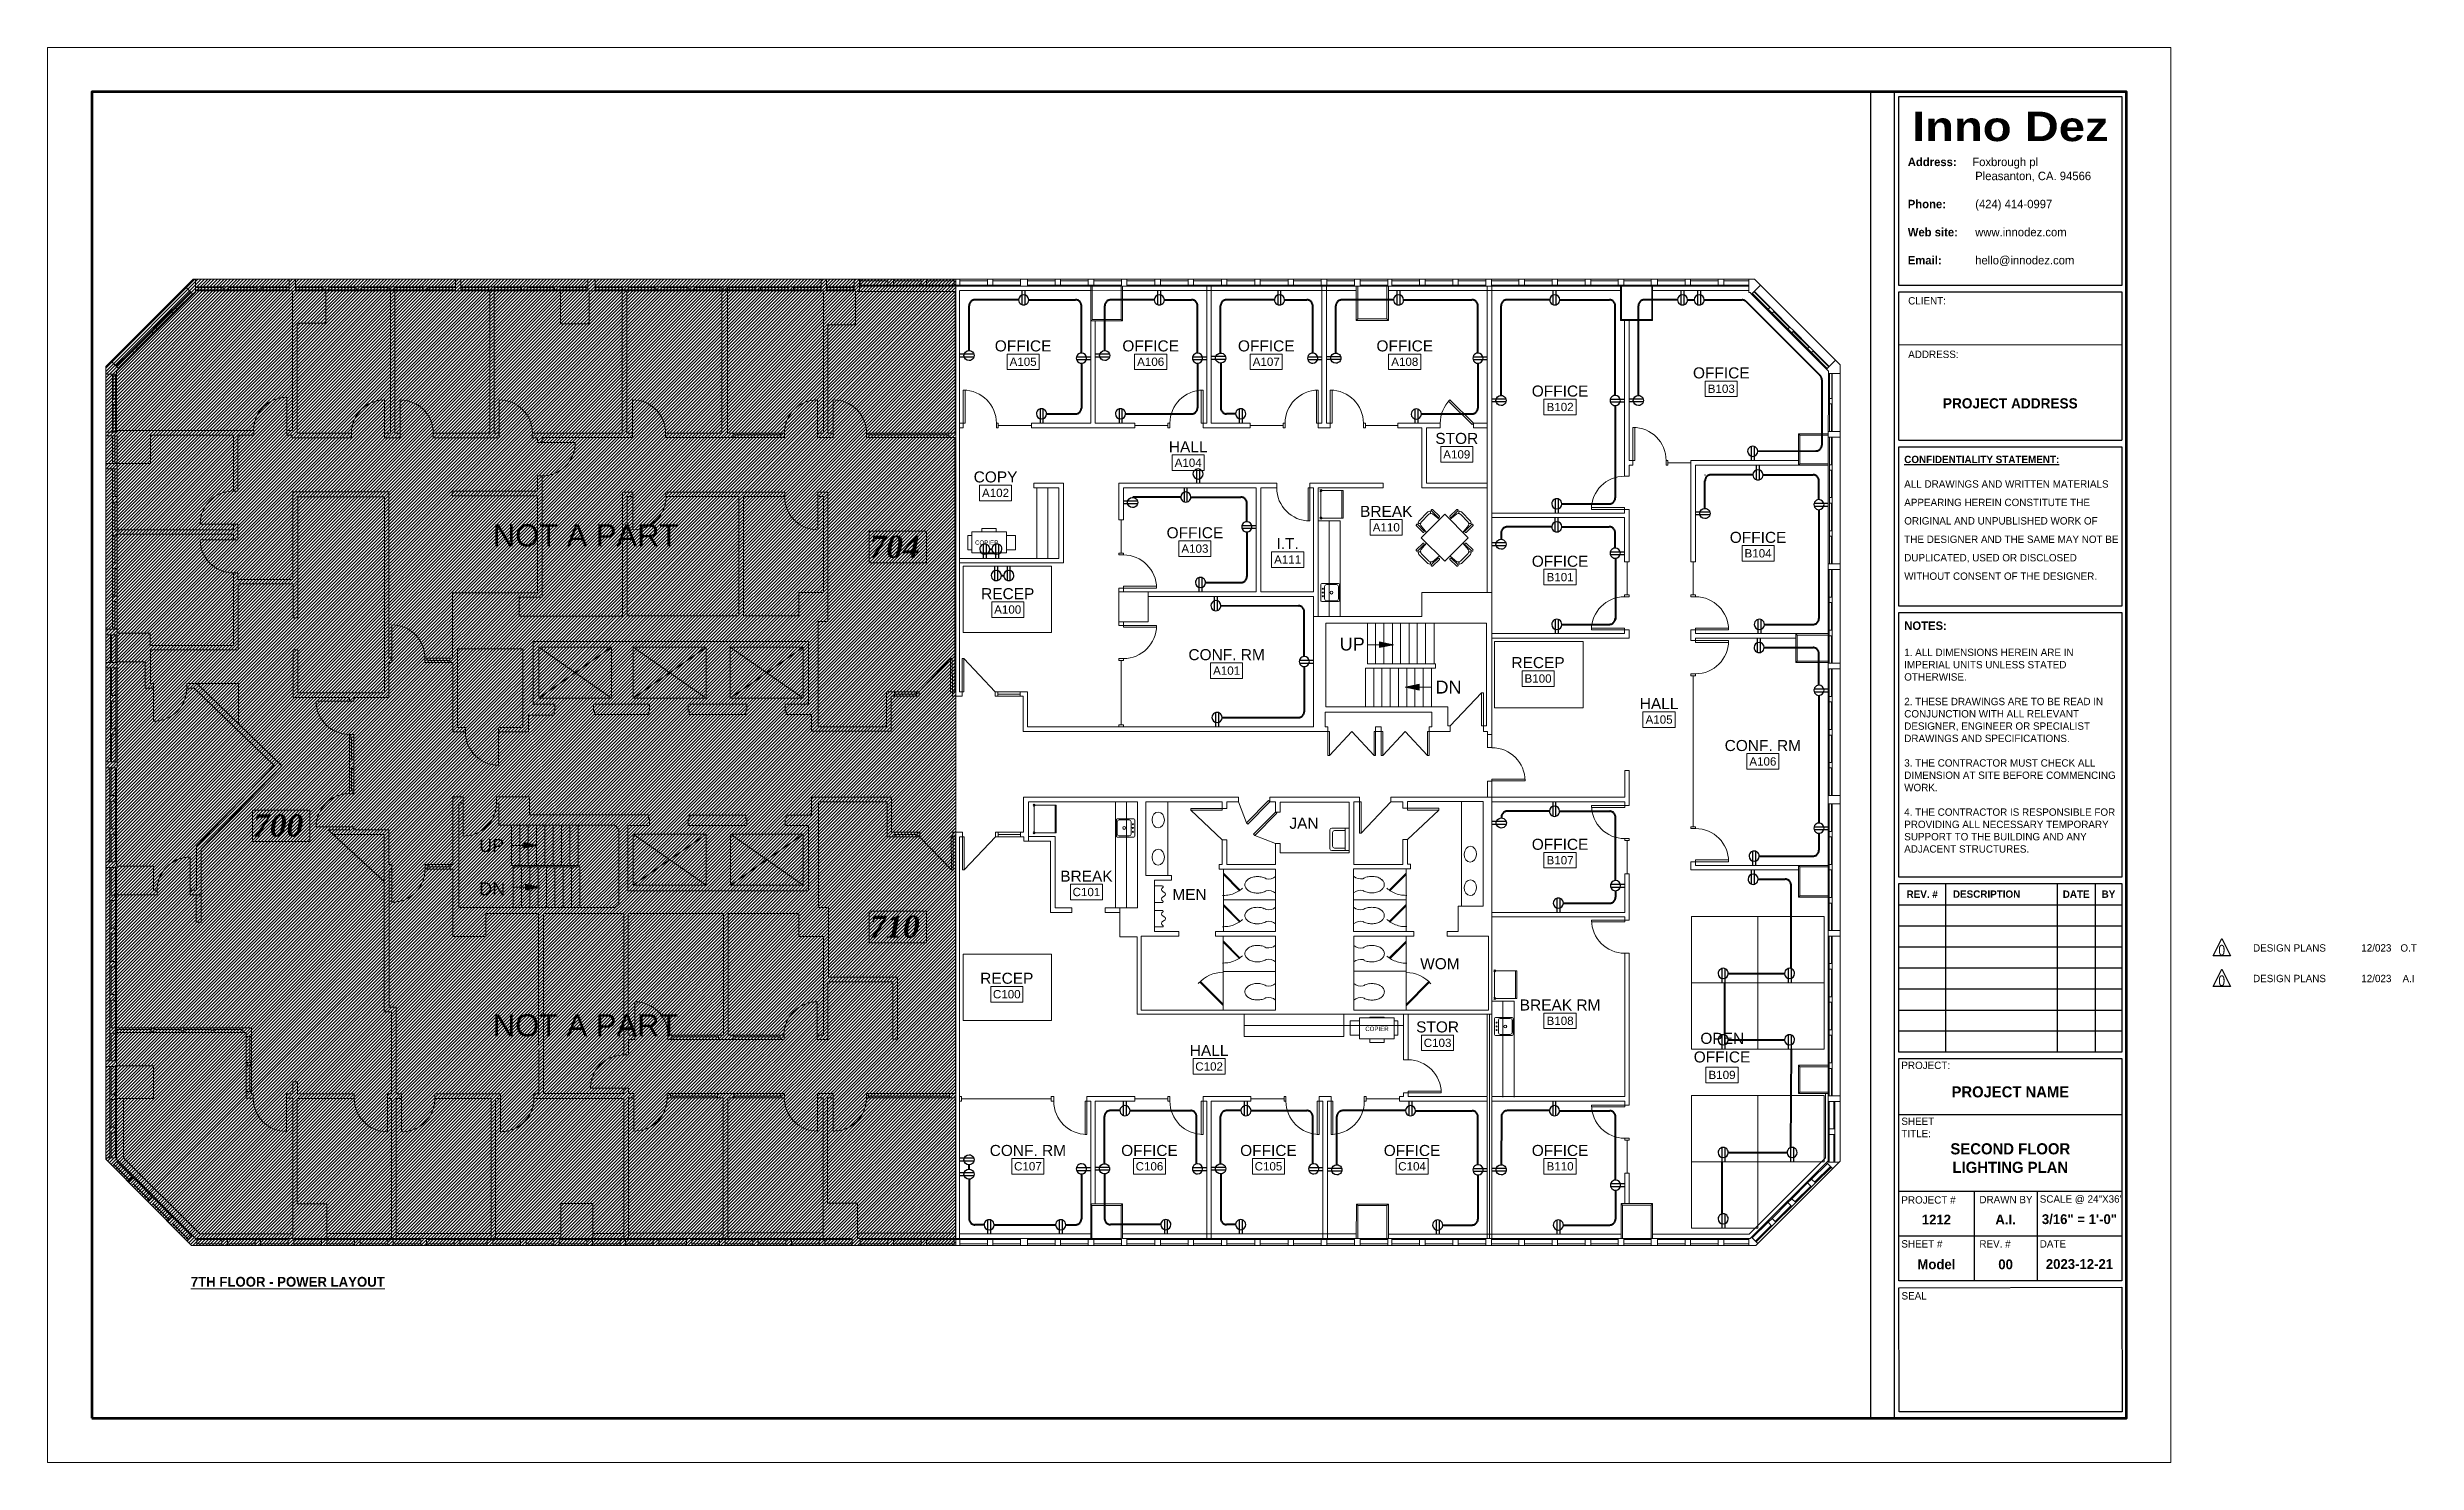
# Paper-space layout 'E 5' of a CAD drawing. Header units: inches. Extents: x -40 to 0.2, y 79.6 to 103.6.
# The model-space entities are those that its viewports show. They can reach past a viewport. Long polylines and large blocks are cut down to what shows.
import ezdxf
from ezdxf.enums import TextEntityAlignment as Align

# ---------------------------------------------------------------- set-up
doc = ezdxf.new("R2010")
doc.units = ezdxf.units.IN
doc.header["$MEASUREMENT"] = 0
doc.header["$PDMODE"] = 3
doc.linetypes.add('Hidden', pattern=[6.859843, 4.8, -2.059843])
doc.layers.get('Defpoints').update_dxf_attribs({"color": 104})
for name, color, linetype, lineweight in [('ARCH-BLOCK', 8, 'Continuous', 0), ('E-POWR-CONDUIT', 6, 'Hidden', 40), ('E-POWR-RECEPTACLES', 54, 'Continuous', 25), ('E-TEXT', 7, 'Continuous', 25)]:
    doc.layers.add(name, color=color, linetype=linetype, lineweight=lineweight)
doc.styles.add('123', font='ariblk.ttf')
doc.styles.add('Arial_1', font='arial.ttf', dxfattribs={"width": 0.8, "height": 4.5})
doc.styles.add('Arial_5', font='arial.ttf', dxfattribs={"height": 0.09375})
doc.styles.add('BOO', font='GOTHIC.TTF', dxfattribs={"height": 6})
doc.styles.add('Century Gothic', font='GOTHIC.TTF', dxfattribs={"height": 5.3125})
doc.styles.add('Century Gothic_B', font='GOTHICB.TTF', dxfattribs={"height": 6.659722})
doc.styles.add('DB', font='arial.ttf')
doc.styles.add('LT Street Name', font='timesbi.ttf')
doc.styles.add('LT Text', font='arial.ttf')
doc.styles.add('MtXpl_Century_Gothic_1', font='GOTHIC.TTF')
doc.styles.add('SIGNAGE', font='x-hand1f.shx', dxfattribs={"height": 9})
doc.styles.get("Standard").update_dxf_attribs({"font": 'arial.ttf'})
doc.styles.add('TITLE', font='arialbd.ttf')

psp = doc.layouts.new('E 5')

# ---------------------------------------------------------------- texts
at = {"insert": (-0.489, 88.332), "char_height": 0.125, "attachment_point": 5, "style": 'MtXpl_Century_Gothic_1'}
psp.add_mtext('12/023', dxfattribs=at)
at = {"attachment_point": 5}
for s, insert, char_height, width, style in [('{\\fCentury Gothic|b1|i0|c0|p34;SECOND FLOOR\\PLIGHTING PLAN}', (-6.694, 84.767), 0.18857, 3.69505, 'TITLE'), ('{\\fCentury Gothic|b1|i0|c0|p34;3/16" = 1\'-0"}', (-5.522, 83.73), 0.16667, 1.43384, 'BOO'), ('{\\fCentury Gothic|b1|i0|c0|p34;Model}', (-7.947, 82.966), 0.16667, 1.27489, 'BOO'), ('{\\fCentury Gothic|b1|i0|c0|p34;2023-12-21}', (-5.522, 82.97), 0.16667, 1.43384, 'BOO')]:
    psp.add_mtext(s, dxfattribs=dict(at, insert=insert, char_height=char_height, width=width, style=style))

msp = doc.modelspace()

# ---------------------------------------------------------------- texts
at = {"layer": 'ARCH-BLOCK', "insert": (8841.9, -6682.9), "char_height": 10.688, "attachment_point": 1, "style": 'Century Gothic'}
msp.add_mtext_dynamic_manual_height_columns('{\\fCentury Gothic|b1|i0|c0|p34;\\L7TH FLOOR - POWER LAYOUT}', width=349.705, gutter_width=26.6, heights=[0], dxfattribs=at)

# ---------------------------------------------------------------- blocks, each defined once
blk = doc.blocks.new('TBLOCK')
for p, q in [((31.386, 19.855), (35.165, 19.855)), ((31.386, 17.336), (31.386, 19.855)), ((35.165, 19.855), (35.165, 17.336)), ((31.386, 17.336), (35.165, 17.336)), ((35.165, 17.336), (35.165, 17.336)), ((31.386, 6.961), (31.386, 9.818)), ((31.386, 9.818), (35.165, 9.818)), ((32.178, 9.818), (32.178, 6.961)), ((34.071, 9.818), (34.071, 6.961)), ((34.715, 9.818), (34.715, 6.961)), ((35.165, 9.818), (35.165, 6.961)), ((35.165, 7.318), (31.386, 7.318)), ((35.165, 6.961), (31.386, 6.961))]:
    blk.add_line(p, q)
at = {"lineweight": 60}
blk.add_lwpolyline([(0.752, 0.752), (35.248, 0.752), (35.248, 23.248), (0.752, 23.248)], close=True, dxfattribs=at)
for points in [[(31.312, 23.248), (35.248, 23.248), (35.248, 0.752), (31.312, 0.752)], [(31.386, 23.165), (35.165, 23.165), (35.165, 19.964), (31.386, 19.964)], [(31.386, 17.228), (35.165, 17.228), (35.165, 14.525), (31.386, 14.525)], [(31.386, 14.417), (35.165, 14.417), (35.165, 9.927), (31.386, 9.927)], [(31.386, 6.852), (35.165, 6.852), (35.165, 3.085), (31.386, 3.085)], [(31.386, 2.964), (35.165, 2.976), (35.17, 0.86), (31.391, 0.86)]]:
    blk.add_lwpolyline(points, close=True)
at = {"linetype": 'ByBlock', "lineweight": 0}
blk.add_lwpolyline([(31.386, 18.958), (35.165, 18.958)], dxfattribs=at)
for points in [[(31.386, 9.461), (35.165, 9.461)], [(31.386, 9.104), (35.165, 9.104)], [(31.386, 8.747), (35.165, 8.747)], [(31.386, 8.39), (35.165, 8.39)], [(31.386, 8.032), (35.165, 8.032)], [(31.386, 7.675), (35.165, 7.675)], [(31.386, 5.904), (35.165, 5.904)], [(31.386, 4.606), (35.165, 4.606)], [(32.661, 4.606), (32.661, 3.845)], [(33.731, 4.606), (33.731, 3.845)], [(31.386, 3.845), (35.165, 3.845)], [(32.661, 3.845), (32.661, 3.085)], [(33.731, 3.845), (33.731, 3.085)]]:
    blk.add_lwpolyline(points)
at = {"layer": 'Defpoints', "color": 1, "lineweight": 5}
blk.add_lwpolyline([(0, 0), (36, 0), (36, 24), (0, 24)], close=True, dxfattribs=at)
for s, insert, char_height, width, attachment_point, style in [('Inno {\\C116;\\c3434259;Dez}', (33.276, 22.656), 0.5, 3.77936, 5, '123'), ('\\pxl1;{\\fCentury Gothic|b1|i0|c0|p34;DESCRIPTION}', (32.178, 9.64), 0.125, 1.8929, 4, 'MtXpl_Century_Gothic_1'), ('PROJECT:', (31.429, 6.8), 0.125, 0.80482, 1, 'MtXpl_Century_Gothic_1'), ('SHEET TITLE:', (31.429, 5.851), 0.125, 0.92848, 1, 'MtXpl_Century_Gothic_1'), ('PROJECT #', (31.429, 4.517), 0.125, 1.13059, 1, 'MtXpl_Century_Gothic_1'), ('DRAWN BY', (32.752, 4.523), 0.125, 0.96644, 1, 'MtXpl_Century_Gothic_1'), ('SCALE @ 24"X36"', (33.775, 4.533), 0.125, 1.37158, 1, 'MtXpl_Century_Gothic_1'), ('{\\fCentury Gothic|b1|i0|c0|p34;1212}', (32.023, 4.122), 0.16667, 1.27489, 5, 'BOO'), ('{\\fCentury Gothic|b1|i0|c0|p34;A.I.}', (33.196, 4.122), 0.16667, 1.07063, 5, 'BOO'), ('SHEET #', (31.429, 3.772), 0.125, 0.77384, 1, 'MtXpl_Century_Gothic_1'), ('REV. #', (32.752, 3.772), 0.125, 0.84815, 1, 'MtXpl_Century_Gothic_1'), ('DATE', (33.775, 3.772), 0.125, 1.27222, 1, 'MtXpl_Century_Gothic_1'), ('{\\fCentury Gothic|b1|i0|c0|p34;00}', (33.196, 3.361), 0.16667, 1.07063, 5, 'BOO'), ('SEAL', (31.432, 2.891), 0.125, 1.23328, 1, 'MtXpl_Century_Gothic_1')]:
    blk.add_mtext(s, dxfattribs=dict(insert=insert, char_height=char_height, width=width, attachment_point=attachment_point, style=style))
at = {"color": 2, "insert": (31.538, 22.129), "char_height": 0.14286, "width": 3.45939, "attachment_point": 1, "style": 'Arial_5'}
blk.add_mtext('{\\fCentury Gothic|b1|i0|c0|p34;\\C256;Address:     \\fCentury Gothic|b0|i0|c0|p34;Foxbrough pl \\P^I     ^IPleasanton, CA. 94566\\P  \\P\\fCentury Gothic|b1|i0|c0|p34;Phone:    ^I\\fCentury Gothic|b0|i0|c0|p34;(424) 414-0997\\P\\P\\fCentury Gothic|b1|i0|c0|p34;Web site: ^I\\fCentury Gothic|b0|i0|c0|p34;www.innodez.com\\P\\P\\fCentury Gothic|b1|i0|c0|p34;Email:       ^I\\fCentury Gothic|b0|i0|c0|p34;hello@innodez.com}', dxfattribs=at)
at = {"color": 2, "char_height": 0.125, "attachment_point": 1, "style": 'Century Gothic_B'}
for s, width, gutter_width, heights, insert in [('{\\fCentury Gothic|b0|i0|c0|p34;\\C256;CLIENT:}', 0.41588, 0.893, [0], (31.545, 19.765)), ('{\\fCentury Gothic|b0|i0|c0|p34;\\C256;ADDRESS:}', 146.02075, 0.893, [0], (31.545, 18.857)), ('{\\L\\C256;CONFIDENTIALITY STATEMENT:\\P\\pxqc;\\fCentury Gothic|b0|i0|c0|p34;\\l\\P\\psm1.5,q*;ALL DRAWINGS AND WRITTEN MATERIALS APPEARING HEREIN CONSTITUTE THE ORIGINAL AND UNPUBLISHED WORK OF THE DESIGNER AND THE SAME MAY NOT BE DUPLICATED, USED OR DISCLOSED WITHOUT CONSENT OF THE DESIGNER. }', 3.64659, 0.885, [2.55], (31.478, 17.075))]:
    blk.add_mtext_dynamic_manual_height_columns(s, width=width, gutter_width=gutter_width, heights=heights, dxfattribs=dict(at, insert=insert))
at = {"color": 3}
for s, insert, char_height, width, attachment_point, style in [('\\pxqc;{\\fCentury Gothic|b1|i0|c0|p34;PROJECT ADDRESS}', (33.276, 17.962), 0.17275, 3.77936, 5, 'BOO'), ('\\pxsm1;{\\fCentury Gothic|b0|i0|c0|p34;\\H0.01877x;1. ALL DIMENSIONS HEREIN ARE IN IMPERIAL UNITS UNLESS STATED OTHERWISE.\\P\\P2. THESE DRAWINGS ARE TO BE READ IN CONJUNCTION WITH ALL RELEVANT DESIGNER, ENGINEER OR SPECIALIST DRAWINGS AND SPECIFICATIONS.\\P\\P3. THE CONTRACTOR MUST CHECK ALL DIMENSION AT SITE BEFORE COMMENCING WORK.\\P\\P4. THE CONTRACTOR IS RESPONSIBLE FOR PROVIDING ALL NECESSARY TEMPORARY SUPPORT TO THE BUILDING AND ANY ADJACENT STRUCTURE\\H0.99998x;S.}', (31.478, 13.803), 6.659722, 3.61333, 1, 'Century Gothic_B'), ('{\\fCentury Gothic|b1|i0|c0|p34;PROJECT NAME}', (33.276, 6.286), 0.1875, 3.77936, 5, 'BOO')]:
    blk.add_mtext(s, dxfattribs=dict(at, insert=insert, char_height=char_height, width=width, attachment_point=attachment_point, style=style))
at = {"color": 2, "insert": (31.478, 14.264), "char_height": 0.14281, "attachment_point": 1}
blk.add_mtext_dynamic_manual_height_columns('{\\fCentury Gothic|b1|i0|c0|p34;\\C256;NOTES:}', width=146.02075, gutter_width=0.893, heights=[0], dxfattribs=at)
at = {"char_height": 0.125, "attachment_point": 5, "style": 'MtXpl_Century_Gothic_1'}
for s, insert in [('{\\fCentury Gothic|b1|i0|c0|p34;REV. #}', (31.782, 9.64)), ('{\\fCentury Gothic|b1|i0|c0|p34;DATE}', (34.393, 9.64)), ('{\\fCentury Gothic|b1|i0|c0|p34;BY}', (34.94, 9.64))]:
    blk.add_mtext(s, dxfattribs=dict(at, insert=insert))
blk = doc.blocks.new('A$C3681ba54')
blk.add_lwpolyline([(0, 0.242), (0, 0.242), (0.182, -0.121), (-0.182, -0.121)], close=True)
at = {"style": 'Arial_1', "width": 0.8}
blk.add_attdef('?', text='', height=0.225, dxfattribs=at).set_placement((0, 0), align=Align.MIDDLE_CENTER)
blk = doc.blocks.new('A$Cba0dbca3')
at = {"xscale": 0.81, "yscale": 0.81, "zscale": 0.81}
blk.add_blockref('A$C3681ba54', (0.386, -0.216), dxfattribs=at).add_auto_attribs({'?': '0'})
at = {"insert": (0.792, -0.179), "char_height": 0.125, "width": 1.8929, "attachment_point": 4, "style": 'MtXpl_Century_Gothic_1'}
blk.add_mtext('\\pxl1;DESIGN PLANS', dxfattribs=at)
at = {"char_height": 0.125, "attachment_point": 5, "style": 'MtXpl_Century_Gothic_1'}
for s, insert in [('12/023', (3.007, -0.179)), ('O.T', (3.554, -0.179))]:
    blk.add_mtext(s, dxfattribs=dict(at, insert=insert))
blk = doc.blocks.new('A$Ce77eee6b')
at = {"xscale": 0.81, "yscale": 0.81, "zscale": 0.81}
blk.add_blockref('A$C3681ba54', (0.386, -0.216), dxfattribs=at).add_auto_attribs({'?': '0'})
at = {"insert": (0.792, -0.179), "char_height": 0.125, "width": 1.8929, "attachment_point": 4, "style": 'MtXpl_Century_Gothic_1'}
blk.add_mtext('\\pxl1;DESIGN PLANS', dxfattribs=at)
at = {"char_height": 0.125, "attachment_point": 5, "style": 'MtXpl_Century_Gothic_1'}
for s, insert in [('12/023', (3.007, -0.179)), ('A.I', (3.554, -0.179))]:
    blk.add_mtext(s, dxfattribs=dict(at, insert=insert))
blk = doc.blocks.new('fp')
at = {"layer": 'ARCH-BLOCK', "transparency": 33554508}
h = blk.add_hatch(dxfattribs=at)
h.set_pattern_fill('ANSI31', color=256, scale=20)
h.paths.add_polyline_path([(9727, 3901.8), (9632.1, 3806.9), (9632.1, 2946.6), (9725.3, 2853.1), (10554.3, 2853.1), (10554.3, 3901.8)])
at = {"layer": 'ARCH-BLOCK'}
for p, q in [((9727, 3901.8), (9632.1, 3806.9)), ((9727, 3901.8), (9638.1, 3812.9)), ((9727, 3885.2), (9646.4, 3804.6)), ((9707, 3871.2), (9724, 3888.2)), ((9707.5, 3870.8), (9724.4, 3887.7)), ((9709.2, 3869.1), (9726.1, 3886)), ((9718.7, 3893.5), (9727, 3885.2)), ((11421, 3901.8), (9727, 3901.8)), ((11421, 3901.8), (9727, 3901.8)), ((9727, 3885.2), (9729.5, 3887.7)), ((9729.5, 3887.7), (9729.5, 3901.8)), ((9729.5, 3893.4), (9759.4, 3893.4)), ((9729.5, 3892.8), (9759.4, 3892.8)), ((9729.5, 3890.4), (9759.4, 3890.4)), ((9831.1, 3889.2), (9729.5, 3889.2)), ((9759.4, 3893.4), (9759.4, 3890.4)), ((9759.4, 3893.4), (9765.4, 3893.4)), ((9759.4, 3890.4), (9765.4, 3890.4)), ((9765.4, 3890.4), (9765.4, 3893.4)), ((9765.4, 3893.4), (9795.3, 3893.4)), ((9765.4, 3892.8), (9795.3, 3892.8)), ((9765.4, 3890.4), (9795.3, 3890.4)), ((9795.3, 3893.4), (9795.3, 3890.4)), ((9795.3, 3893.4), (9801.3, 3893.4)), ((9795.3, 3890.4), (9801.3, 3890.4)), ((9801.3, 3890.4), (9801.3, 3893.4)), ((9801.3, 3893.4), (9831.1, 3893.4)), ((9801.3, 3892.8), (9831.1, 3892.8)), ((9801.3, 3890.4), (9831.1, 3890.4)), ((9831.1, 3901.8), (9831.1, 3889.2)), ((9831.1, 3889.2), (9834.7, 3889.2)), ((9834.7, 3737.6), (9834.7, 3889.2)), ((9838.1, 3901.8), (9838.1, 3889.2)), ((9868, 3893.4), (9838.1, 3893.4)), ((9868, 3892.8), (9838.1, 3892.8)), ((9868, 3890.4), (9838.1, 3890.4)), ((10011.5, 3889.2), (9838.1, 3889.2)), ((9874, 3893.4), (9868, 3893.4)), ((9868, 3890.4), (9868, 3893.4)), ((9874, 3890.4), (9868, 3890.4)), ((9871, 3889.2), (9871, 3854)), ((9874, 3893.4), (9874, 3890.4)), ((9903.9, 3893.4), (9874, 3893.4)), ((9903.9, 3892.8), (9874, 3892.8)), ((9903.9, 3890.4), (9874, 3890.4)), ((9909.9, 3893.4), (9903.9, 3893.4)), ((9903.9, 3890.4), (9903.9, 3893.4)), ((9909.9, 3890.4), (9903.9, 3890.4)), ((9909.9, 3893.4), (9909.9, 3890.4)), ((9939.7, 3893.4), (9909.9, 3893.4)), ((9939.7, 3892.8), (9909.9, 3892.8)), ((9939.7, 3890.4), (9909.9, 3890.4)), ((9945.7, 3893.4), (9939.7, 3893.4)), ((9939.7, 3890.4), (9939.7, 3893.4)), ((9945.7, 3890.4), (9939.7, 3890.4)), ((9940.9, 3734.7), (9940.9, 3889.2)), ((9945.6, 3889.2), (9945.6, 3734.7)), ((9945.7, 3893.4), (9945.7, 3890.4)), ((9975.6, 3893.4), (9945.7, 3893.4)), ((9975.6, 3892.8), (9945.7, 3892.8)), ((9975.6, 3890.4), (9945.7, 3890.4)), ((9981.6, 3893.4), (9975.6, 3893.4)), ((9975.6, 3890.4), (9975.6, 3893.4)), ((9981.6, 3890.4), (9975.6, 3890.4)), ((9981.6, 3893.4), (9981.6, 3890.4)), ((10011.5, 3893.4), (9981.6, 3893.4)), ((10011.5, 3892.8), (9981.6, 3892.8)), ((10011.5, 3890.4), (9981.6, 3890.4)), ((10011.5, 3889.2), (10011.5, 3901.8)), ((10011.5, 3889.2), (10017.5, 3889.2)), ((10017.5, 3889.2), (10017.5, 3901.8)), ((10017.5, 3893.4), (10047.4, 3893.4)), ((10017.5, 3892.8), (10047.4, 3892.8)), ((10017.5, 3890.4), (10047.4, 3890.4)), ((10155, 3889.2), (10017.5, 3889.2)), ((10047.4, 3893.4), (10047.4, 3890.4)), ((10047.4, 3893.4), (10053.4, 3893.4)), ((10047.4, 3890.4), (10053.4, 3890.4)), ((10048.8, 3734.7), (10048.8, 3889.2)), ((10053.4, 3890.4), (10053.4, 3893.4)), ((10053.4, 3893.4), (10083.3, 3893.4)), ((10053.4, 3892.8), (10083.3, 3892.8)), ((10053.4, 3890.4), (10083.3, 3890.4)), ((10053.5, 3889.2), (10053.5, 3734.7)), ((10083.3, 3893.4), (10083.3, 3890.4)), ((10083.3, 3893.4), (10089.3, 3893.4)), ((10083.3, 3890.4), (10089.3, 3890.4)), ((10089.3, 3890.4), (10089.3, 3893.4)), ((10089.3, 3893.4), (10119.1, 3893.4)), ((10089.3, 3892.8), (10119.1, 3892.8)), ((10089.3, 3890.4), (10119.1, 3890.4)), ((10119.1, 3893.4), (10119.1, 3890.4)), ((10119.1, 3893.4), (10125.1, 3893.4)), ((10119.1, 3890.4), (10125.1, 3890.4)), ((10125.1, 3890.4), (10125.1, 3893.4)), ((10125.1, 3893.4), (10155, 3893.4)), ((10125.1, 3892.8), (10155, 3892.8)), ((10125.1, 3890.4), (10155, 3890.4)), ((10125.4, 3853.4), (10125.4, 3889.2)), ((10155, 3901.8), (10155, 3889.2)), ((10156.5, 3889.2), (10156.5, 3853.4)), ((10156.5, 3889.2), (10163, 3889.2)), ((10163, 3901.8), (10163, 3889.2)), ((10192.9, 3893.4), (10163, 3893.4)), ((10192.9, 3892.8), (10163, 3892.8)), ((10192.9, 3890.4), (10163, 3890.4)), ((10408.2, 3889.2), (10163, 3889.2)), ((10192.4, 3734.7), (10192.4, 3889.2)), ((10198.9, 3893.4), (10192.9, 3893.4)), ((10192.9, 3890.4), (10192.9, 3893.4)), ((10198.9, 3890.4), (10192.9, 3890.4)), ((10197.3, 3734.8), (10197.3, 3889.1)), ((10198.9, 3893.4), (10198.9, 3890.4)), ((10228.8, 3893.4), (10198.9, 3893.4)), ((10228.8, 3892.8), (10198.9, 3892.8)), ((10228.8, 3890.4), (10198.9, 3890.4)), ((10234.8, 3893.4), (10228.8, 3893.4)), ((10228.8, 3890.4), (10228.8, 3893.4)), ((10234.8, 3890.4), (10228.8, 3890.4)), ((10234.8, 3893.4), (10234.8, 3890.4)), ((10264.7, 3893.4), (10234.8, 3893.4)), ((10264.7, 3892.8), (10234.8, 3892.8)), ((10264.7, 3890.4), (10234.8, 3890.4)), ((10270.7, 3893.4), (10264.7, 3893.4)), ((10264.7, 3890.4), (10264.7, 3893.4)), ((10270.7, 3890.4), (10264.7, 3890.4)), ((10270.7, 3893.4), (10270.7, 3890.4)), ((10300.5, 3893.4), (10270.7, 3893.4)), ((10300.5, 3892.8), (10270.7, 3892.8)), ((10300.5, 3890.4), (10270.7, 3890.4)), ((10306.5, 3893.4), (10300.5, 3893.4)), ((10300.5, 3890.4), (10300.5, 3893.4)), ((10306.5, 3890.4), (10300.5, 3890.4)), ((10300.5, 3889.2), (10300.5, 3734.8)), ((10306.5, 3893.4), (10306.5, 3890.4)), ((10336.4, 3893.4), (10306.5, 3893.4)), ((10336.4, 3892.8), (10306.5, 3892.8)), ((10336.4, 3890.4), (10306.5, 3890.4)), ((10306.7, 3889.2), (10306.7, 3734.8)), ((10342.4, 3893.4), (10336.4, 3893.4)), ((10336.4, 3890.4), (10336.4, 3893.4)), ((10342.4, 3890.4), (10336.4, 3890.4)), ((10342.4, 3893.4), (10342.4, 3890.4)), ((10372.3, 3893.4), (10342.4, 3893.4)), ((10372.3, 3892.8), (10342.4, 3892.8)), ((10372.3, 3890.4), (10342.4, 3890.4)), ((10378.3, 3893.4), (10372.3, 3893.4)), ((10372.3, 3890.4), (10372.3, 3893.4)), ((10378.3, 3890.4), (10372.3, 3890.4)), ((10378.3, 3893.4), (10378.3, 3890.4)), ((10408.2, 3893.4), (10378.3, 3893.4)), ((10408.2, 3892.8), (10378.3, 3892.8)), ((10408.2, 3890.4), (10378.3, 3890.4)), ((10408.2, 3889.2), (10408.2, 3901.8)), ((10410.9, 3889.2), (10408.2, 3889.2)), ((10410.9, 3734.8), (10410.9, 3889.2)), ((10414.2, 3889.2), (10414.2, 3901.8)), ((10414.2, 3893.4), (10444.1, 3893.4)), ((10414.2, 3892.8), (10444.1, 3892.8)), ((10414.2, 3890.4), (10444.1, 3890.4)), ((10414.2, 3889.2), (10444.1, 3889.2)), ((10444.1, 3901.8), (10444.1, 3889.2)), ((10445.6, 3889.2), (10445.6, 3852.2)), ((10450.7, 3894.1), (10447.7, 3894.1)), ((10553.6, 3888.6), (10447.7, 3888.6)), ((10449.9, 3889.2), (10449.9, 3901.8)), ((10450.7, 3894.1), (10450.7, 3901.8)), ((10450.7, 3900.1), (10480.7, 3900.1)), ((10450.7, 3895.3), (10480.7, 3895.3)), ((10624.7, 3894.1), (10450.7, 3894.1)), ((10480.7, 3901.8), (10480.7, 3895.3)), ((10480.7, 3895.3), (10486.7, 3895.3)), ((10486.7, 3895.3), (10486.7, 3901.8)), ((10486.7, 3900.1), (10516.7, 3900.1)), ((10486.7, 3895.3), (10516.7, 3895.3)), ((10516.7, 3901.8), (10516.7, 3895.3)), ((10516.7, 3895.3), (10522.7, 3895.3)), ((10522.7, 3895.3), (10522.7, 3901.8)), ((10522.7, 3900.1), (10552.7, 3900.1)), ((10522.7, 3895.3), (10552.7, 3895.3)), ((10552.7, 3901.8), (10552.7, 3895.3)), ((10552.7, 3895.3), (10558.7, 3895.3)), ((10553.6, 3734.8), (10553.6, 3888.6)), ((10558.5, 3889.4), (10700.7, 3889.4)), ((10558.5, 3454.1), (10558.5, 3889.3)), ((10558.7, 3895.3), (10558.7, 3901.8)), ((10558.7, 3900.1), (10588.7, 3900.1)), ((10558.7, 3895.3), (10588.7, 3895.3)), ((10588.7, 3901.8), (10588.7, 3895.3)), ((10588.7, 3895.3), (10594.7, 3895.3)), ((10594.7, 3895.3), (10594.7, 3901.8)), ((10594.7, 3900.1), (10624.7, 3900.1)), ((10594.7, 3895.3), (10624.7, 3895.3)), ((10624.7, 3901.8), (10624.7, 3894.1)), ((10632.1, 3894.1), (10624.7, 3894.1)), ((10632.1, 3901.8), (10632.1, 3894.1)), ((10662.1, 3900.1), (10632.1, 3900.1)), ((10662.1, 3895.3), (10632.1, 3895.3)), ((10734.1, 3894.1), (10632.1, 3894.1)), ((10662.1, 3895.3), (10662.1, 3901.8)), ((10668.1, 3895.3), (10662.1, 3895.3)), ((10668.1, 3901.8), (10668.1, 3895.3)), ((10698.1, 3900.1), (10668.1, 3900.1)), ((10698.1, 3895.3), (10668.1, 3895.3)), ((10698.1, 3895.3), (10698.1, 3901.8)), ((10704.1, 3895.3), (10698.1, 3895.3)), ((10700.7, 3894.1), (10700.7, 3856.7)), ((10700.7, 3889.4), (10700.7, 3856.7)), ((10735.2, 3889.3), (10700.7, 3889.4)), ((10702.2, 3895.3), (10702.2, 3858.2)), ((10704.1, 3901.8), (10704.1, 3895.3)), ((10734.1, 3900.1), (10704.1, 3900.1)), ((10734.1, 3895.3), (10704.1, 3895.3)), ((10733.7, 3893.7), (10733.7, 3858.2)), ((10734.1, 3894.1), (10734.1, 3901.8)), ((10735.2, 3856.7), (10735.2, 3894.1)), ((10735.2, 3894.1), (10740.1, 3894.1)), ((10735.2, 3889.4), (10988.9, 3889.4)), ((10735.2, 3856.7), (10735.2, 3889.3)), ((10740.1, 3894.1), (10740.1, 3901.8)), ((10740.1, 3900.1), (10770.3, 3900.1)), ((10740.1, 3895.3), (10770.3, 3895.3)), ((11129.5, 3894.1), (10740.1, 3894.1)), ((10770.3, 3901.8), (10770.3, 3895.3)), ((10770.3, 3895.3), (10776.3, 3895.3)), ((10776.3, 3895.3), (10776.3, 3901.8)), ((10776.3, 3900.1), (10806.4, 3900.1)), ((10776.3, 3895.3), (10806.4, 3895.3)), ((10806.4, 3901.8), (10806.4, 3895.3)), ((10806.4, 3895.3), (10812.4, 3895.3)), ((10812.4, 3895.3), (10812.4, 3901.8)), ((10812.4, 3900.1), (10842.5, 3900.1)), ((10812.4, 3895.3), (10842.5, 3895.3)), ((10831.6, 3895.3), (10826.6, 3895.3)), ((10826.6, 3895.3), (10826.6, 3745.4)), ((10831.6, 3745.4), (10831.6, 3895.3)), ((10842.5, 3901.8), (10842.5, 3895.3)), ((10842.5, 3895.3), (10848.5, 3895.3)), ((10848.5, 3895.3), (10848.5, 3901.8)), ((10848.5, 3900.1), (10878.7, 3900.1)), ((10848.5, 3895.3), (10878.7, 3895.3)), ((10878.7, 3901.8), (10878.7, 3895.3)), ((10878.7, 3895.3), (10884.7, 3895.3)), ((10884.7, 3895.3), (10884.7, 3901.8)), ((10884.7, 3900.1), (10914.8, 3900.1)), ((10884.7, 3895.3), (10914.8, 3895.3)), ((10914.8, 3901.8), (10914.8, 3895.3)), ((10914.8, 3895.3), (10920.8, 3895.3)), ((10920.8, 3895.3), (10920.8, 3901.8)), ((10920.8, 3900.1), (10950.9, 3900.1)), ((10920.8, 3895.3), (10950.9, 3895.3)), ((10950.9, 3901.8), (10950.9, 3895.3)), ((10950.9, 3895.3), (10956.9, 3895.3)), ((10956.4, 3895.3), (10951.4, 3895.3)), ((10951.4, 3895.3), (10951.6, 3745.4)), ((10956.6, 3745.4), (10956.4, 3895.3)), ((10956.9, 3895.3), (10956.9, 3901.8)), ((10956.9, 3900.1), (10987.1, 3900.1)), ((10956.9, 3895.3), (10987.1, 3895.3)), ((10987.1, 3901.8), (10987.1, 3894.1)), ((10988.9, 3894.1), (10988.9, 3857.1)), ((10990.4, 3894.1), (10990.4, 3858.6)), ((10993.1, 3894.1), (10993.1, 3901.8)), ((10993.1, 3900.1), (11023.2, 3900.1)), ((10993.1, 3895.3), (11023.2, 3895.3)), ((11022.2, 3894.1), (11022.2, 3858.6)), ((11023.2, 3901.8), (11023.2, 3894.1)), ((11023.7, 3857.1), (11023.7, 3894.1)), ((11023.7, 3889.4), (11275.7, 3889.4)), ((11027.5, 3901.8), (11027.5, 3894.1)), ((11057.5, 3900.1), (11027.5, 3900.1)), ((11057.5, 3895.3), (11027.5, 3895.3)), ((11057.5, 3895.3), (11057.5, 3901.8)), ((11063.5, 3895.3), (11057.5, 3895.3)), ((11063.5, 3901.8), (11063.5, 3895.3)), ((11093.5, 3900.1), (11063.5, 3900.1)), ((11093.5, 3895.3), (11063.5, 3895.3)), ((11093.5, 3895.3), (11093.5, 3901.8)), ((11099.5, 3895.3), (11093.5, 3895.3)), ((11099.5, 3901.8), (11099.5, 3895.3)), ((11129.5, 3900.1), (11099.5, 3900.1)), ((11129.5, 3895.3), (11099.5, 3895.3)), ((11129.5, 3894.1), (11129.5, 3901.8)), ((11129.5, 3894.1), (11135.5, 3894.1)), ((11130.9, 3894.1), (11130.9, 3755.5)), ((11135.9, 3894.1), (11130.9, 3894.1)), ((11130.9, 3894.1), (11130.9, 3648)), ((11135.5, 3894.1), (11135.5, 3901.8)), ((11135.5, 3900.1), (11165.4, 3900.1)), ((11135.5, 3895.3), (11165.4, 3895.3)), ((11414.6, 3894.1), (11135.5, 3894.1)), ((11135.9, 3755.5), (11135.9, 3894.1)), ((11135.9, 3648), (11135.9, 3894.1)), ((11165.4, 3901.8), (11165.4, 3895.3)), ((11165.4, 3895.3), (11171.4, 3895.3)), ((11171.4, 3895.3), (11171.4, 3901.8)), ((11171.4, 3900.1), (11201.3, 3900.1)), ((11171.4, 3895.3), (11201.3, 3895.3)), ((11201.3, 3901.8), (11201.3, 3895.3)), ((11201.3, 3895.3), (11207.3, 3895.3)), ((11207.3, 3895.3), (11207.3, 3901.8)), ((11207.3, 3900.1), (11237.2, 3900.1)), ((11207.3, 3895.3), (11237.2, 3895.3)), ((11237.2, 3901.8), (11237.2, 3895.3)), ((11237.2, 3895.3), (11243.2, 3895.3)), ((11243.2, 3895.3), (11243.2, 3901.8)), ((11243.2, 3900.1), (11273, 3900.1)), ((11243.2, 3895.3), (11345.6, 3895.3)), ((11273, 3901.8), (11273, 3895.3)), ((11275.7, 3894.1), (11275.7, 3857.1)), ((11276.7, 3894.1), (11276.7, 3858.1)), ((11279, 3895.3), (11279, 3901.8)), ((11279, 3900.1), (11308.9, 3900.1)), ((11308.9, 3901.8), (11308.9, 3895.3)), ((11309.4, 3894.1), (11309.4, 3858.1)), ((11310.4, 3894.1), (11310.4, 3857.1)), ((11414.6, 3889.4), (11310.4, 3889.4)), ((11315.7, 3895.3), (11315.7, 3901.8)), ((11315.7, 3900.1), (11345.6, 3900.1)), ((11345.6, 3901.8), (11345.6, 3895.3)), ((11345.6, 3895.3), (11351.6, 3895.3)), ((11351.6, 3895.3), (11351.6, 3901.8)), ((11351.6, 3900.1), (11381.5, 3900.1)), ((11351.6, 3895.3), (11381.5, 3895.3)), ((11381.5, 3901.8), (11381.5, 3895.3)), ((11381.5, 3895.3), (11387.5, 3895.3)), ((11387.5, 3895.3), (11387.5, 3901.8)), ((11387.5, 3900.1), (11414.6, 3900.1)), ((11387.5, 3895.3), (11414.6, 3895.3)), ((11414.6, 3887.2), (11414.6, 3901.8)), ((11414.6, 3901.8), (11414.6, 3894.1)), ((11416.1, 3887.2), (11414.6, 3887.2)), ((11417.8, 3885.5), (11416.1, 3887.2)), ((11427.5, 3895.2), (11417.8, 3885.5)), ((11499, 3804.1), (11417.8, 3885.5)), ((11435.8, 3869.2), (11418.7, 3886.4)), ((11437.5, 3870.9), (11420.4, 3888.1)), ((11437.9, 3871.3), (11420.8, 3888.5)), ((11421, 3901.8), (11427.5, 3895.2)), ((11513.8, 3808.9), (11421, 3901.8)), ((11513.8, 3808.9), (11427.5, 3895.2)), ((9685.8, 3850), (9702.8, 3867)), ((9686.3, 3849.6), (9703.2, 3866.5)), ((9687.9, 3847.9), (9704.9, 3864.8)), ((9702.8, 3867), (9707, 3871.2)), ((9702.8, 3867), (9704.9, 3864.8)), ((9704.9, 3864.8), (9709.2, 3869.1)), ((9709.2, 3869.1), (9707, 3871.2)), ((10701.7, 3857.7), (10700.7, 3856.7)), ((10700.7, 3856.7), (10735.2, 3856.7)), ((10705.7, 3856.7), (10700.7, 3856.7)), ((10700.7, 3856.7), (10700.7, 3745.4)), ((10700.7, 3856.7), (10735.2, 3856.7)), ((10702.2, 3858.2), (10733.7, 3858.2)), ((10705.7, 3745.4), (10705.7, 3856.7)), ((10733.7, 3858.2), (10735.2, 3856.7)), ((10990.4, 3858.6), (10988.9, 3857.1)), ((10988.9, 3857.1), (11023.7, 3857.1)), ((10990.4, 3858.6), (11022.2, 3858.6)), ((11022.2, 3858.6), (11023.7, 3857.1)), ((11276.7, 3858.1), (11275.7, 3857.1)), ((11275.7, 3857.1), (11310.4, 3857.1)), ((11276.7, 3858.1), (11309.4, 3858.1)), ((11284.9, 3857.1), (11279.9, 3857.1)), ((11279.9, 3857.1), (11279.9, 3705)), ((11284.9, 3705), (11284.9, 3857.1)), ((11309.4, 3858.1), (11310.4, 3857.1)), ((11435.8, 3869.2), (11437.9, 3871.3)), ((11440, 3865), (11435.8, 3869.2)), ((11442.1, 3867.1), (11437.9, 3871.3)), ((11442.1, 3867.1), (11440, 3865)), ((11457.1, 3847.8), (11440, 3865)), ((11458.8, 3849.5), (11441.7, 3866.7)), ((11459.2, 3849.9), (11442.1, 3867.1)), ((9664.6, 3828.8), (9681.6, 3845.7)), ((9665, 3828.4), (9682, 3845.3)), ((9666.7, 3826.7), (9683.7, 3843.6)), ((9681.6, 3845.7), (9685.8, 3850)), ((9681.6, 3845.7), (9683.7, 3843.6)), ((9683.7, 3843.6), (9687.9, 3847.9)), ((9687.9, 3847.9), (9685.8, 3850)), ((9871, 3854), (9839.8, 3854)), ((9839.8, 3854), (9839.8, 3734.7)), ((10156.5, 3853.4), (10125.4, 3853.4)), ((10445.6, 3852.2), (10415.5, 3852.2)), ((10415.5, 3852.2), (10415.5, 3734.8)), ((11457.1, 3847.8), (11459.2, 3849.9)), ((11461.3, 3843.5), (11457.1, 3847.8)), ((11463.5, 3845.7), (11459.2, 3849.9)), ((11463.5, 3845.7), (11461.3, 3843.5)), ((11478.5, 3826.4), (11461.3, 3843.5)), ((11480.2, 3828.1), (11463, 3845.2)), ((11480.6, 3828.5), (11463.5, 3845.7)), ((9638.1, 3812.9), (9632.1, 3806.9)), ((9632.1, 3806.9), (9632.1, 2946.6)), ((9632.1, 3806.9), (9632.1, 2946.6)), ((9646.4, 3804.6), (9638.1, 3812.9)), ((9643.4, 3807.6), (9660.4, 3824.5)), ((9643.8, 3807.1), (9660.8, 3824.1)), ((9643.8, 3802.1), (9646.4, 3804.6)), ((9645.5, 3805.4), (9662.5, 3822.4)), ((9660.4, 3824.5), (9664.6, 3828.8)), ((9660.4, 3824.5), (9662.5, 3822.4)), ((9662.5, 3822.4), (9666.7, 3826.7)), ((9666.7, 3826.7), (9664.6, 3828.8)), ((10610, 3803.7), (10610, 3820.6)), ((10610, 3820.6), (10644.8, 3820.6)), ((10644.8, 3820.6), (10644.8, 3803.7)), ((10748.3, 3803.7), (10748.3, 3820.6)), ((10748.3, 3820.6), (10783.2, 3820.6)), ((10783.2, 3820.6), (10783.2, 3803.7)), ((10873.7, 3803.7), (10873.7, 3820.6)), ((10873.7, 3820.6), (10908.6, 3820.6)), ((10908.6, 3820.6), (10908.6, 3803.7)), ((11024, 3803.7), (11024, 3820.6)), ((11024, 3820.6), (11058.9, 3820.6)), ((11058.9, 3820.6), (11058.9, 3803.7)), ((11478.5, 3826.4), (11480.6, 3828.5)), ((11482.7, 3822.1), (11478.5, 3826.4)), ((11484.8, 3824.2), (11480.6, 3828.5)), ((11484.8, 3824.2), (11482.7, 3822.1)), ((11499.8, 3804.9), (11482.7, 3822.1)), ((11501.5, 3806.6), (11484.4, 3823.8)), ((11501.9, 3807.1), (11484.8, 3824.2)), ((11499, 3804.1), (11508.8, 3813.9)), ((11513.8, 3808.9), (11513.8, 3799.3)), ((11513.8, 2944.6), (11513.8, 3808.9)), ((9632.1, 3798.6), (9643.8, 3798.6)), ((9639.6, 3771.7), (9639.6, 3798.6)), ((9640.2, 3771.7), (9640.2, 3798.6)), ((9642.6, 3771.7), (9642.6, 3798.6)), ((9643.8, 3798.6), (9643.8, 3802.1)), ((9643.8, 3798.6), (9643.8, 3735.7)), ((10564.5, 3781.4), (10562.5, 3781.4)), ((10562.5, 3781.4), (10562.5, 3745.4)), ((10564.5, 3745.4), (10564.5, 3781.4)), ((10644.8, 3803.7), (10610, 3803.7)), ((10783.2, 3803.7), (10748.3, 3803.7)), ((10820.6, 3745.4), (10820.6, 3781.4)), ((10820.6, 3781.4), (10822.6, 3781.4)), ((10822.6, 3781.4), (10822.6, 3745.4)), ((10908.6, 3803.7), (10873.7, 3803.7)), ((10945.6, 3745.4), (10945.6, 3781.4)), ((10945.6, 3781.4), (10947.6, 3781.4)), ((10947.6, 3781.4), (10947.6, 3745.4)), ((10962.7, 3781.4), (10960.7, 3781.4)), ((10960.7, 3781.4), (10960.7, 3745.4)), ((10962.7, 3745.4), (10962.7, 3781.4)), ((11058.9, 3803.7), (11024, 3803.7)), ((11367.5, 3774.4), (11367.5, 3791.3)), ((11367.5, 3791.3), (11402.3, 3791.3)), ((11402.3, 3791.3), (11402.3, 3774.4)), ((11501.1, 3802), (11499, 3804.1)), ((11501.1, 3799.3), (11501.1, 3802)), ((11513.8, 3799.3), (11501.1, 3799.3)), ((11501.1, 3772.4), (11501.1, 3799.3)), ((11502.3, 3772.4), (11502.3, 3799.3)), ((11504.7, 3772.4), (11504.7, 3799.3)), ((11505.3, 3772.4), (11505.3, 3799.3)), ((11513.8, 3799.3), (11513.8, 2944.6)), ((9639.6, 3765.7), (9639.6, 3771.7)), ((9642.6, 3771.7), (9639.6, 3771.7)), ((9639.6, 3765.7), (9642.6, 3765.7)), ((9639.6, 3735.7), (9639.6, 3765.7)), ((9640.2, 3735.7), (9640.2, 3765.7)), ((9642.6, 3765.7), (9642.6, 3771.7)), ((9642.6, 3735.7), (9642.6, 3765.7)), ((9828.6, 3773.6), (9828.6, 3737.6)), ((9934.7, 3770.7), (9934.7, 3734.7)), ((9951.4, 3734.7), (9951.4, 3770.7)), ((10058.9, 3734.7), (10058.9, 3770.7)), ((10203.5, 3734.8), (10203.5, 3770.8)), ((10404.4, 3770.8), (10404.4, 3734.8)), ((10421.5, 3734.8), (10421.5, 3770.8)), ((11089.1, 3769.5), (11090.5, 3770.9)), ((11114.5, 3744), (11089.1, 3769.5)), ((11090.5, 3770.9), (11115.9, 3745.4)), ((11192.5, 3754.7), (11192.5, 3771.6)), ((11192.5, 3771.6), (11227.4, 3771.6)), ((11227.4, 3754.7), (11192.5, 3754.7)), ((11227.4, 3771.6), (11227.4, 3754.7)), ((11402.3, 3774.4), (11367.5, 3774.4)), ((11501, 3736.4), (11501.1, 3772.4)), ((11502.2, 3766.4), (11502.3, 3772.4)), ((11505.2, 3766.4), (11502.2, 3766.4)), ((11502.2, 3736.4), (11502.2, 3766.4)), ((11502.3, 3772.4), (11505.3, 3772.4)), ((11504.6, 3736.4), (11504.6, 3766.4)), ((11505.2, 3766.4), (11505.3, 3772.4)), ((11505.2, 3736.4), (11505.2, 3766.4)), ((9643.8, 3735.7), (9632.1, 3735.7)), ((9632.1, 3731.9), (9644.6, 3731.9)), ((9639.5, 3701.9), (9639.5, 3731.9)), ((9642, 3701.9), (9642, 3731.9)), ((9643.8, 3737.6), (9792.6, 3737.6)), ((9644.4, 3701.9), (9644.4, 3731.9)), ((9770.6, 3732.5), (9680.5, 3732.5)), ((9680.5, 3732.5), (9680.5, 3701.7)), ((9770.6, 3671.9), (9770.6, 3732.5)), ((9792.6, 3732.7), (9775.5, 3732.7)), ((9775.5, 3732.7), (9775.5, 3671.9)), ((9792.6, 3737.6), (9792.6, 3732.7)), ((9828.6, 3732.7), (9828.6, 3737.6)), ((9828.6, 3737.6), (9834.7, 3737.6)), ((9834.5, 3732.7), (9828.6, 3732.7)), ((9834.5, 3729.8), (9834.5, 3732.7)), ((9898.7, 3729.8), (9834.5, 3729.8)), ((9839.8, 3734.7), (9898.7, 3734.7)), ((9898.7, 3734.7), (9898.7, 3729.8)), ((9934.7, 3729.8), (9934.7, 3734.7)), ((9934.7, 3734.7), (9940.9, 3734.7)), ((9951.4, 3729.8), (9934.7, 3729.8)), ((9945.6, 3734.7), (9951.4, 3734.7)), ((9951.4, 3734.7), (9951.4, 3729.8)), ((9987.4, 3729.8), (9987.4, 3734.7)), ((9987.4, 3734.7), (10048.8, 3734.7)), ((10058.9, 3729.8), (9987.4, 3729.8)), ((10053.5, 3734.7), (10058.9, 3734.7)), ((10058.9, 3734.7), (10058.9, 3729.8)), ((10094.9, 3729.8), (10094.9, 3734.7)), ((10094.9, 3734.7), (10192.4, 3734.7)), ((10100.5, 3729.8), (10094.9, 3729.8)), ((10100.5, 3724.4), (10100.5, 3729.8)), ((10105.5, 3724.4), (10105.5, 3729.9)), ((10105.5, 3729.9), (10203.5, 3729.9)), ((10203.5, 3734.8), (10197.3, 3734.8)), ((10203.5, 3729.9), (10203.5, 3734.8)), ((10300.5, 3734.8), (10239.5, 3734.8)), ((10239.5, 3734.8), (10239.5, 3729.9)), ((10368.4, 3729.9), (10239.5, 3729.9)), ((10306.7, 3734.8), (10313, 3734.8)), ((10313, 3734.8), (10313, 3729.9)), ((10313, 3734.8), (10364.5, 3734.8)), ((10313, 3733), (10364.5, 3733)), ((10364.5, 3734.8), (10368.4, 3734.8)), ((10364.5, 3729.9), (10364.5, 3734.8)), ((10368.4, 3734.8), (10368.4, 3729.9)), ((10404.4, 3729.9), (10404.4, 3734.8)), ((10404.4, 3734.8), (10410.9, 3734.8)), ((10404.4, 3729.9), (10421.5, 3729.9)), ((10415.5, 3734.8), (10421.5, 3734.8)), ((10421.5, 3734.8), (10421.5, 3729.9)), ((10457.5, 3729.9), (10457.5, 3734.8)), ((10457.5, 3734.8), (10459.9, 3734.8)), ((10553.4, 3729.9), (10457.5, 3729.9)), ((10459.9, 3734.8), (10459.9, 3729.9)), ((10459.9, 3734.8), (10546.8, 3734.8)), ((10459.9, 3733), (10546.8, 3733)), ((10546.8, 3734.8), (10553.6, 3734.8)), ((10546.8, 3729.9), (10546.8, 3734.8)), ((10553.4, 3729.9), (10553.4, 3454.1)), ((10562.5, 3745.4), (10558.5, 3745.4)), ((10558.5, 3745.4), (10558.5, 3740.4)), ((10558.5, 3740.4), (10562.5, 3740.4)), ((10562.5, 3740.4), (10562.5, 3745.4)), ((10562.5, 3745.4), (10564.5, 3745.4)), ((10600.5, 3745.4), (10598.5, 3745.4)), ((10598.5, 3745.4), (10598.5, 3740.4)), ((10598.5, 3740.4), (10600.5, 3740.4)), ((10600.5, 3740.4), (10600.5, 3745.4)), ((10600.5, 3740.5), (10600.5, 3745.4)), ((10600.5, 3743), (10636.5, 3743)), ((10700.7, 3745.4), (10636.5, 3745.4)), ((10636.5, 3745.4), (10636.5, 3740.4)), ((10636.5, 3740.5), (10636.5, 3745.4)), ((10636.5, 3740.4), (10703.2, 3740.4)), ((10703.2, 3740.4), (10748.6, 3740.4)), ((10748.6, 3745.4), (10705.7, 3745.4)), ((10748.6, 3740.4), (10748.6, 3745.4)), ((10748.6, 3740.5), (10748.6, 3745.4)), ((10784.6, 3742.9), (10748.6, 3742.9)), ((10786.6, 3745.4), (10784.6, 3745.4)), ((10784.6, 3745.4), (10784.6, 3740.4)), ((10784.6, 3740.5), (10784.6, 3745.4)), ((10784.6, 3740.4), (10786.6, 3740.4)), ((10786.6, 3740.4), (10786.6, 3745.4)), ((10822.6, 3745.4), (10820.6, 3745.4)), ((10826.6, 3745.4), (10822.6, 3745.4)), ((10822.6, 3745.4), (10822.6, 3740.4)), ((10822.6, 3740.4), (10829.1, 3740.4)), ((10829.1, 3740.4), (10873.6, 3740.4)), ((10873.6, 3745.4), (10831.6, 3745.4)), ((10873.6, 3740.4), (10873.6, 3745.4)), ((10873.6, 3740.5), (10873.6, 3745.4)), ((10909.6, 3742.9), (10873.6, 3742.9)), ((10911.6, 3745.4), (10909.6, 3745.4)), ((10909.6, 3745.4), (10909.6, 3740.4)), ((10909.6, 3740.4), (10911.6, 3740.4)), ((10911.6, 3740.4), (10911.6, 3745.4)), ((10947.6, 3745.4), (10945.6, 3745.4)), ((10951.6, 3745.4), (10947.6, 3745.4)), ((10947.6, 3745.4), (10947.6, 3740.4)), ((10947.6, 3740.4), (10954.1, 3740.4)), ((10954.1, 3740.4), (10960.7, 3740.4)), ((10960.7, 3745.4), (10956.6, 3745.4)), ((10960.7, 3740.4), (10960.7, 3745.4)), ((10960.7, 3745.4), (10962.7, 3745.4)), ((10998.8, 3745.4), (10996.7, 3745.4)), ((10996.7, 3745.4), (10996.7, 3740.4)), ((10996.7, 3740.4), (10998.8, 3740.4)), ((10998.8, 3740.4), (10998.8, 3745.4)), ((10998.8, 3742.9), (11034.1, 3742.9)), ((11062.5, 3745.4), (11034.1, 3745.4)), ((11034.1, 3745.4), (11034.1, 3740.4)), ((11034.1, 3740.4), (11060, 3740.4)), ((11060, 3740.4), (11060, 3675.4)), ((11079.9, 3745.4), (11062.5, 3745.4)), ((11065, 3680.4), (11065, 3740.4)), ((11065, 3740.4), (11079.9, 3740.4)), ((11079.9, 3740.4), (11079.9, 3745.4)), ((11115.9, 3745.4), (11114.5, 3744)), ((11130.9, 3745.4), (11115.9, 3745.4)), ((11115.9, 3745.4), (11115.9, 3740.4)), ((11115.9, 3740.4), (11130.9, 3740.4)), ((11130.9, 3740.4), (11130.9, 3745.4)), ((11135.9, 3729.8), (11135.9, 3734.8)), ((11291, 3741), (11289, 3741)), ((11289, 3741), (11289, 3705)), ((11291, 3705), (11291, 3741)), ((11501, 3733.9), (11468.5, 3733.9)), ((11468.5, 3733.9), (11468.5, 3700)), ((11470, 3732.4), (11468.5, 3733.9)), ((11470, 3701.5), (11470, 3732.4)), ((11470, 3732.4), (11501, 3732.4)), ((11501, 3736.4), (11501, 3730.4)), ((11501, 3736.4), (11513.8, 3736.4)), ((11513.8, 3730.4), (11501, 3730.4)), ((11501, 3730.4), (11501, 3592.8)), ((11502.2, 3700.5), (11502.2, 3730.4)), ((11504.6, 3700.5), (11504.6, 3730.4)), ((11505.2, 3700.5), (11505.2, 3730.4)), ((9644.4, 3701.9), (9632.1, 3701.9)), ((9680.5, 3701.7), (9644.4, 3701.7)), ((9644.4, 3695.9), (9644.4, 3701.7)), ((10100.5, 3724.4), (10105.5, 3724.4)), ((10105.5, 3724.4), (10141.5, 3724.4)), ((10789.1, 3694.1), (10789.1, 3711.1)), ((10789.1, 3711.1), (10823.9, 3711.1)), ((10823.9, 3711.1), (10823.9, 3694.1)), ((11080.5, 3703.3), (11080.5, 3720.2)), ((11080.5, 3720.2), (11115.3, 3720.2)), ((11115.3, 3703.3), (11080.5, 3703.3)), ((11115.3, 3720.2), (11115.3, 3703.3)), ((11279.9, 3705), (11279.9, 3688)), ((11289, 3705), (11284.9, 3705)), ((11289, 3700), (11289, 3705)), ((11289, 3705), (11291, 3705)), ((11325, 3705), (11325, 3700)), ((11327, 3705), (11325, 3705)), ((11327, 3700), (11327, 3705)), ((11327, 3702.5), (11351.9, 3702.5)), ((11351.9, 3705), (11351.9, 3595.1)), ((11468.5, 3705), (11351.9, 3705)), ((11468.5, 3700), (11468.5, 3705)), ((9632.1, 3695.9), (9644.4, 3695.9)), ((9639.5, 3665.9), (9639.5, 3695.9)), ((9642, 3665.9), (9642, 3695.9)), ((9644.4, 3695.9), (9644.4, 3521.9)), ((10105.5, 3688.4), (10100.5, 3688.4)), ((10100.5, 3671.8), (10100.5, 3688.4)), ((10105.5, 3556.7), (10105.5, 3688.4)), ((10580.1, 3661.4), (10580.1, 3678.4)), ((10580.1, 3678.4), (10614.9, 3678.4)), ((10614.9, 3678.4), (10614.9, 3661.4)), ((10671.2, 3680.4), (10639.2, 3680.4)), ((10639.2, 3680.4), (10639.2, 3675.4)), ((10671.2, 3593.8), (10671.2, 3680.4)), ((10885.2, 3680.4), (10731.2, 3680.4)), ((10731.2, 3680.4), (10731.2, 3640.5)), ((10823.9, 3694.1), (10789.1, 3694.1)), ((10902.5, 3680.4), (10885.2, 3680.4)), ((10902.5, 3675.4), (10902.5, 3680.4)), ((10947.5, 3680.4), (10938.5, 3680.4)), ((10938.5, 3680.4), (10938.5, 3675.4)), ((11018, 3680.4), (10947.5, 3680.4)), ((11018, 3675.4), (11018, 3680.4)), ((11130.9, 3680.4), (11065, 3680.4)), ((11130.9, 3675.4), (11130.9, 3680.4)), ((11279.9, 3688), (11284.9, 3688)), ((11284.9, 3688), (11284.9, 3700)), ((11284.9, 3700), (11289, 3700)), ((11325, 3700), (11327, 3700)), ((11356.9, 3595.1), (11356.9, 3700)), ((11356.9, 3700), (11468.5, 3700)), ((11468.5, 3700), (11470, 3701.5)), ((11468.5, 3700), (11501, 3700)), ((11501, 3701.5), (11470, 3701.5)), ((11502.2, 3700.5), (11505.2, 3700.5)), ((11502.2, 3694.5), (11502.2, 3700.5)), ((11505.2, 3694.5), (11502.2, 3694.5)), ((11502.2, 3664.7), (11502.2, 3694.5)), ((11504.6, 3664.7), (11504.6, 3694.5)), ((11505.2, 3694.5), (11505.2, 3700.5)), ((11505.2, 3664.7), (11505.2, 3694.5)), ((9639.5, 3659.9), (9639.5, 3665.9)), ((9644.4, 3665.9), (9639.5, 3665.9)), ((9639.5, 3659.9), (9644.4, 3659.9)), ((9639.5, 3629.9), (9639.5, 3659.9)), ((9642, 3629.9), (9642, 3659.9)), ((9775.5, 3671.9), (9770.6, 3671.9)), ((9834.9, 3575.9), (9834.9, 3670.9)), ((9834.9, 3670.9), (9939.3, 3670.9)), ((9934.6, 3665.7), (9840.5, 3665.7)), ((9840.5, 3665.7), (9840.5, 3534.4)), ((9934.6, 3452.7), (9934.6, 3665.7)), ((9939.3, 3670.9), (9939.3, 3490.6)), ((10008.1, 3666.8), (10008.1, 3671.8)), ((10008.1, 3671.8), (10100.5, 3671.8)), ((10100.7, 3666.8), (10008.1, 3666.8)), ((10100.7, 3561.5), (10100.7, 3666.8)), ((10203.9, 3670.8), (10192.7, 3670.8)), ((10192.7, 3670.8), (10192.7, 3536.2)), ((10197.8, 3536.5), (10197.8, 3665.9)), ((10197.8, 3665.9), (10203.9, 3665.9)), ((10203.9, 3665.9), (10203.9, 3670.8)), ((10203.9, 3629.9), (10203.9, 3665.9)), ((10368.7, 3670.8), (10239.9, 3670.8)), ((10239.9, 3670.8), (10239.9, 3665.9)), ((10239.9, 3665.9), (10319.1, 3665.9)), ((10319.1, 3665.9), (10319.1, 3536.5)), ((10368.7, 3665.9), (10324.2, 3665.9)), ((10324.2, 3665.9), (10324.2, 3536.4)), ((10368.7, 3670.8), (10368.7, 3665.9)), ((10404.7, 3665.9), (10404.7, 3670.8)), ((10415.6, 3670.8), (10404.7, 3670.8)), ((10410.7, 3665.9), (10404.7, 3665.9)), ((10404.7, 3665.9), (10404.7, 3629.9)), ((10410.7, 3561.9), (10410.7, 3665.9)), ((10415.6, 3530.2), (10415.6, 3670.8)), ((10614.9, 3661.4), (10580.1, 3661.4)), ((10639.2, 3675.4), (10666.2, 3675.4)), ((10642.2, 3598.8), (10642.2, 3675.4)), ((10654.2, 3598.8), (10654.2, 3675.4)), ((10666.2, 3675.4), (10666.2, 3598.8)), ((10736.2, 3675.4), (10880.2, 3675.4)), ((10736.2, 3640.5), (10736.2, 3675.4)), ((10880.2, 3675.4), (10880.2, 3562.5)), ((10885.2, 3675.4), (10902.5, 3675.4)), ((10885.2, 3562.5), (10885.2, 3675.4)), ((10938.5, 3675.4), (10936.5, 3675.4)), ((10936.5, 3675.4), (10936.5, 3639.4)), ((10938.5, 3675.4), (10942.5, 3675.4)), ((10938.5, 3639.4), (10938.5, 3675.4)), ((10942.5, 3675.4), (10942.5, 3562.5)), ((10947.5, 3675.4), (11018, 3675.4)), ((10947.5, 3562.5), (10947.5, 3675.4)), ((10950.5, 3672.5), (10974.5, 3672.5)), ((10950.5, 3642.5), (10950.5, 3672.5)), ((10973.3, 3642.5), (10973.3, 3672.5)), ((10974.5, 3672.5), (10974.5, 3642.5)), ((11060, 3675.4), (11130.9, 3675.4)), ((11070.9, 3652), (11070.1, 3651.3)), ((11070.1, 3651.3), (11070.1, 3650.6)), ((11077.6, 3643.2), (11070.1, 3650.6)), ((11071.6, 3652), (11070.9, 3652)), ((11071.6, 3652), (11079, 3644.6)), ((11097.9, 3652), (11090.5, 3644.6)), ((11091.9, 3643.2), (11099.4, 3650.6)), ((11097.9, 3652), (11098.7, 3652)), ((11098.7, 3652), (11099.4, 3651.3)), ((11099.4, 3651.3), (11099.4, 3650.6)), ((11135.9, 3669.8), (11135.9, 3664.8)), ((11279.9, 3654), (11243.9, 3654)), ((11243.9, 3654), (11243.9, 3652)), ((11243.9, 3652), (11279.9, 3652)), ((11279.9, 3652), (11279.9, 3654)), ((11284.9, 3652), (11279.9, 3652)), ((11279.9, 3652), (11279.9, 3648)), ((11284.9, 3648), (11284.9, 3652)), ((11502.2, 3664.7), (11505.2, 3664.7)), ((11502.2, 3658.7), (11502.2, 3664.7)), ((11505.2, 3658.7), (11502.2, 3658.7)), ((11502.2, 3628.8), (11502.2, 3658.7)), ((11504.6, 3628.8), (11504.6, 3658.7)), ((11505.2, 3658.7), (11505.2, 3664.7)), ((11505.2, 3628.8), (11505.2, 3658.7)), ((9639.5, 3623.9), (9639.5, 3629.9)), ((9644.4, 3629.9), (9639.5, 3629.9)), ((9644.4, 3629.8), (9770.6, 3629.8)), ((9644.4, 3625), (9770.6, 3625)), ((9770.6, 3635.9), (9734.6, 3635.9)), ((9770.6, 3629.8), (9770.6, 3635.9)), ((9770.6, 3635.9), (9775.5, 3635.9)), ((9770.6, 3625), (9770.6, 3619.1)), ((9775.5, 3635.9), (9775.5, 3619.1)), ((10460.2, 3594), (10460.2, 3628.2)), ((10460.2, 3628.2), (10522.5, 3628.2)), ((10522.5, 3628.2), (10522.5, 3594)), ((10609.2, 3627.5), (10571.6, 3627.5)), ((10571.6, 3627.5), (10571.6, 3604.7)), ((10582.5, 3631.4), (10582.5, 3627.5)), ((10598.2, 3631.4), (10582.5, 3631.4)), ((10598.2, 3627.5), (10598.2, 3631.4)), ((10609.2, 3604.7), (10609.2, 3627.5)), ((10731.2, 3640.5), (10736.2, 3640.5)), ((10733.7, 3604.5), (10733.7, 3640.5)), ((10936.5, 3639.4), (10938.5, 3639.4)), ((10971.5, 3639.4), (10947.5, 3639.4)), ((10974.5, 3642.5), (10950.5, 3642.5)), ((10959.5, 3639.4), (10959.5, 3535.6)), ((10971.5, 3639.4), (10971.5, 3535.6)), ((11004, 3624.1), (11004, 3641)), ((11004, 3641), (11038.8, 3641)), ((11038.8, 3641), (11038.8, 3624.1)), ((11054.6, 3635.8), (11053.9, 3635)), ((11053.9, 3635), (11053.9, 3634.3)), ((11061.3, 3626.9), (11053.9, 3634.3)), ((11055.3, 3635.8), (11054.6, 3635.8)), ((11055.3, 3635.8), (11062.7, 3628.3)), ((11056.7, 3639.3), (11056, 3637.2)), ((11056, 3637.2), (11056.7, 3636.5)), ((11066.6, 3649.2), (11056.7, 3639.3)), ((11056.7, 3636.5), (11058.1, 3636.5)), ((11058.1, 3636.5), (11058.8, 3637.2)), ((11058.5, 3635.8), (11059.2, 3638.2)), ((11058.8, 3634.3), (11058.5, 3635.8)), ((11065, 3626.9), (11058.8, 3634.3)), ((11067.7, 3646.7), (11059.2, 3638.2)), ((11084.8, 3646.6), (11059.3, 3621.1)), ((11061.3, 3626.9), (11062, 3626.9)), ((11062, 3626.9), (11062.7, 3627.6)), ((11062.7, 3627.6), (11062.7, 3628.3)), ((11068.7, 3649.9), (11066.6, 3649.2)), ((11070.1, 3647.4), (11067.7, 3646.7)), ((11069.4, 3649.2), (11068.7, 3649.9)), ((11068.7, 3647.1), (11069.4, 3647.8)), ((11069.4, 3647.8), (11069.4, 3649.2)), ((11071.6, 3647.1), (11070.1, 3647.4)), ((11079, 3640.9), (11071.6, 3647.1)), ((11078.3, 3643.2), (11077.6, 3643.2)), ((11079, 3643.9), (11078.3, 3643.2)), ((11079, 3644.6), (11079, 3643.9)), ((11110.2, 3621.1), (11084.8, 3646.6)), ((11090.5, 3640.9), (11097.9, 3647.1)), ((11090.5, 3644.6), (11090.5, 3643.9)), ((11090.5, 3643.9), (11091.2, 3643.2)), ((11091.2, 3643.2), (11091.9, 3643.2)), ((11097.9, 3647.1), (11099.4, 3647.4)), ((11099.4, 3647.4), (11101.8, 3646.7)), ((11100.1, 3649.2), (11100.8, 3649.9)), ((11100.1, 3647.8), (11100.1, 3649.2)), ((11100.8, 3647.1), (11100.1, 3647.8)), ((11100.8, 3649.9), (11102.9, 3649.2)), ((11101.8, 3646.7), (11110.3, 3638.2)), ((11102.9, 3649.2), (11112.8, 3639.3)), ((11104.5, 3626.9), (11110.7, 3634.3)), ((11114.2, 3635.8), (11106.8, 3628.3)), ((11106.8, 3627.6), (11106.8, 3628.3)), ((11107.5, 3626.9), (11106.8, 3627.6)), ((11108.2, 3626.9), (11107.5, 3626.9)), ((11108.2, 3626.9), (11115.6, 3634.3)), ((11111, 3635.8), (11110.3, 3638.2)), ((11111.4, 3636.5), (11110.7, 3637.2)), ((11110.7, 3634.3), (11111, 3635.8)), ((11112.8, 3636.5), (11111.4, 3636.5)), ((11112.8, 3639.3), (11113.5, 3637.2)), ((11113.5, 3637.2), (11112.8, 3636.5)), ((11114.2, 3635.8), (11114.9, 3635.8)), ((11114.9, 3635.8), (11115.6, 3635)), ((11115.6, 3635), (11115.6, 3634.3)), ((11130.9, 3648), (11130.9, 3561.9)), ((11279.9, 3648), (11135.9, 3648)), ((11135.9, 3648), (11135.9, 3643)), ((11135.9, 3643), (11279.9, 3643)), ((11135.9, 3561.9), (11135.9, 3643)), ((11279.9, 3643), (11279.9, 3595.1)), ((11284.9, 3595.1), (11284.9, 3648)), ((11502.2, 3628.8), (11505.2, 3628.8)), ((11502.2, 3622.8), (11502.2, 3628.8)), ((11505.2, 3622.8), (11505.2, 3628.8)), ((9639.5, 3623.9), (9644.4, 3623.9)), ((9639.5, 3593.9), (9639.5, 3623.9)), ((9642, 3593.9), (9642, 3623.9)), ((9734.6, 3619.1), (9770.6, 3619.1)), ((9770.6, 3619.1), (9775.5, 3619.1)), ((10666.2, 3598.8), (10558.5, 3598.8)), ((10558.5, 3598.8), (10558.5, 3593.8)), ((10567.6, 3623.5), (10571.6, 3623.5)), ((10567.6, 3607.9), (10567.6, 3623.5)), ((10571.6, 3607.9), (10567.6, 3607.9)), ((10571.6, 3604.7), (10609.2, 3604.7)), ((10582.5, 3603.9), (10582.5, 3604.7)), ((10582.5, 3603.9), (10598.2, 3603.9)), ((10598.2, 3603.9), (10598.2, 3604.7)), ((10609.2, 3623.5), (10619.3, 3623.5)), ((10619.3, 3607.9), (10609.2, 3607.9)), ((10619.3, 3623.5), (10619.3, 3607.9)), ((10736.2, 3604.5), (10731.2, 3604.5)), ((10731.2, 3604.5), (10731.2, 3602.5)), ((10731.2, 3602.5), (10736.2, 3602.5)), ((10736.2, 3602.5), (10736.2, 3604.5)), ((10796.4, 3600.9), (10796.4, 3617.8)), ((10796.4, 3617.8), (10831.2, 3617.8)), ((10831.2, 3600.9), (10796.4, 3600.9)), ((10831.2, 3617.8), (10831.2, 3600.9)), ((10896.9, 3589), (10896.9, 3606)), ((10896.9, 3606), (10931.8, 3606)), ((10931.8, 3606), (10931.8, 3589)), ((11038.8, 3624.1), (11004, 3624.1)), ((11061.3, 3615.4), (11053.9, 3608)), ((11053.9, 3607.2), (11053.9, 3608)), ((11054.6, 3606.5), (11053.9, 3607.2)), ((11055.3, 3606.5), (11054.6, 3606.5)), ((11055.3, 3606.5), (11062.7, 3614)), ((11056, 3605.1), (11056.7, 3605.8)), ((11056.7, 3603), (11056, 3605.1)), ((11056.7, 3605.8), (11058.1, 3605.8)), ((11066.6, 3593.1), (11056.7, 3603)), ((11058.1, 3605.8), (11058.8, 3605.1)), ((11058.8, 3608), (11058.5, 3606.5)), ((11058.5, 3606.5), (11059.2, 3604.1)), ((11065, 3615.4), (11058.8, 3608)), ((11067.7, 3595.6), (11059.2, 3604.1)), ((11059.3, 3621.1), (11084.8, 3595.7)), ((11061.3, 3615.4), (11062, 3615.4)), ((11062, 3615.4), (11062.7, 3614.7)), ((11062.7, 3614.7), (11062.7, 3614)), ((11077.6, 3599.1), (11070.1, 3591.7)), ((11079, 3601.4), (11071.6, 3595.2)), ((11078.3, 3599.1), (11077.6, 3599.1)), ((11079, 3598.4), (11078.3, 3599.1)), ((11084.8, 3595.7), (11110.2, 3621.1)), ((11090.5, 3601.4), (11097.9, 3595.2)), ((11090.5, 3598.4), (11091.2, 3599.1)), ((11091.2, 3599.1), (11091.9, 3599.1)), ((11091.9, 3599.1), (11099.4, 3591.7)), ((11101.8, 3595.6), (11110.3, 3604.1)), ((11102.9, 3593.1), (11112.8, 3603)), ((11104.5, 3615.4), (11110.7, 3608)), ((11107.5, 3615.4), (11106.8, 3614.7)), ((11106.8, 3614.7), (11106.8, 3614)), ((11114.2, 3606.5), (11106.8, 3614)), ((11108.2, 3615.4), (11107.5, 3615.4)), ((11108.2, 3615.4), (11115.6, 3608)), ((11111, 3606.5), (11110.3, 3604.1)), ((11110.7, 3608), (11111, 3606.5)), ((11111.4, 3605.8), (11110.7, 3605.1)), ((11112.8, 3605.8), (11111.4, 3605.8)), ((11113.5, 3605.1), (11112.8, 3605.8)), ((11112.8, 3603), (11113.5, 3605.1)), ((11114.2, 3606.5), (11114.9, 3606.5)), ((11114.9, 3606.5), (11115.6, 3607.2)), ((11407.4, 3595.9), (11407.4, 3612.8)), ((11407.4, 3612.8), (11442.2, 3612.8)), ((11442.2, 3612.8), (11442.2, 3595.9)), ((11505.2, 3622.8), (11502.2, 3622.8)), ((11502.2, 3592.8), (11502.2, 3622.8)), ((11504.6, 3592.8), (11504.6, 3622.8)), ((11505.2, 3592.8), (11505.2, 3622.8)), ((9639.5, 3587.9), (9639.5, 3593.9)), ((9644.4, 3593.9), (9639.5, 3593.9)), ((9639.5, 3587.9), (9644.4, 3587.9)), ((9639.5, 3557.9), (9639.5, 3587.9)), ((9642, 3557.9), (9642, 3587.9)), ((9775.5, 3583.1), (9770.6, 3583.1)), ((9770.6, 3583.1), (9770.6, 3504.3)), ((9775.5, 3583.1), (9775.5, 3575.9)), ((9775.5, 3575.9), (9834.9, 3575.9)), ((10522.5, 3594), (10460.2, 3594)), ((10558.5, 3593.8), (10671.2, 3593.8)), ((10658.2, 3590.2), (10562.2, 3590.2)), ((10562.2, 3590.2), (10562.2, 3518.2)), ((10658.2, 3518.2), (10658.2, 3590.2)), ((10931.8, 3589), (10896.9, 3589)), ((11068.7, 3592.4), (11066.6, 3593.1)), ((11070.1, 3594.9), (11067.7, 3595.6)), ((11068.7, 3595.2), (11069.4, 3594.5)), ((11069.4, 3593.1), (11068.7, 3592.4)), ((11069.4, 3594.5), (11069.4, 3593.1)), ((11071.6, 3595.2), (11070.1, 3594.9)), ((11070.1, 3591.7), (11070.1, 3591)), ((11070.1, 3591), (11070.9, 3590.3)), ((11070.9, 3590.3), (11071.6, 3590.3)), ((11071.6, 3590.3), (11079, 3597.7)), ((11079, 3597.7), (11079, 3598.4)), ((11090.5, 3597.7), (11090.5, 3598.4)), ((11097.9, 3590.3), (11090.5, 3597.7)), ((11097.9, 3595.2), (11099.4, 3594.9)), ((11098.7, 3590.3), (11097.9, 3590.3)), ((11099.4, 3591), (11098.7, 3590.3)), ((11099.4, 3594.9), (11101.8, 3595.6)), ((11099.4, 3591.7), (11099.4, 3591)), ((11100.8, 3595.2), (11100.1, 3594.5)), ((11100.1, 3594.5), (11100.1, 3593.1)), ((11100.1, 3593.1), (11100.8, 3592.4)), ((11100.8, 3592.4), (11102.9, 3593.1)), ((11192.5, 3570), (11192.5, 3587)), ((11192.5, 3587), (11227.4, 3587)), ((11227.4, 3587), (11227.4, 3570)), ((11279.9, 3595.1), (11284.9, 3595.1)), ((11282.6, 3559.1), (11282.6, 3595.1)), ((11351.9, 3595.1), (11356.9, 3595.1)), ((11354.4, 3595.1), (11354.4, 3559.1)), ((11442.2, 3595.9), (11407.4, 3595.9)), ((11500.9, 3586.7), (11500.9, 3592.8)), ((11500.9, 3592.8), (11513.8, 3592.8)), ((11513.8, 3586.7), (11500.9, 3586.7)), ((11500.9, 3586.7), (11500.9, 3484.9)), ((11502.1, 3556.8), (11502.1, 3586.7)), ((11504.5, 3556.8), (11504.5, 3586.7)), ((11505.1, 3556.8), (11505.1, 3586.7)), ((9639.5, 3551.9), (9639.5, 3557.9)), ((9644.4, 3557.9), (9639.5, 3557.9)), ((9639.5, 3551.9), (9644.4, 3551.9)), ((9639.5, 3521.9), (9639.5, 3551.9)), ((9642, 3521.9), (9642, 3551.9)), ((9775.9, 3499.4), (9775.9, 3571)), ((9775.9, 3571), (9835.3, 3571)), ((9835.3, 3571), (9835.3, 3534.4)), ((10008.4, 3490.6), (10008.4, 3561.5)), ((10008.4, 3561.5), (10100.7, 3561.5)), ((10080.7, 3536.2), (10080.7, 3556.7)), ((10080.7, 3556.7), (10105.5, 3556.7)), ((10384, 3536.4), (10384, 3561.9)), ((10384, 3561.9), (10410.7, 3561.9)), ((10593.3, 3534.8), (10593.3, 3551.7)), ((10593.3, 3551.7), (10628.1, 3551.7)), ((10628.1, 3551.7), (10628.1, 3534.8)), ((10736.2, 3566.5), (10731.2, 3566.5)), ((10731.2, 3566.5), (10731.2, 3562.5)), ((10731.2, 3562.5), (10731.2, 3530)), ((10763, 3562.5), (10731.2, 3562.5)), ((10731.2, 3562.5), (10736.2, 3562.5)), ((10736.2, 3566.5), (10736.2, 3568.5)), ((10736.2, 3568.5), (10772.2, 3568.5)), ((10736.2, 3562.5), (10736.2, 3566.5)), ((10772.2, 3566.5), (10736.2, 3566.5)), ((10763, 3530), (10763, 3562.5)), ((10880.2, 3562.5), (10763, 3562.5)), ((10763, 3562.5), (10763, 3557.5)), ((10763, 3557.5), (10885.2, 3557.5)), ((10772.2, 3568.5), (10772.2, 3566.5)), ((10942.5, 3562.5), (10885.2, 3562.5)), ((10885.2, 3557.5), (10942.5, 3557.5)), ((10942.5, 3557.5), (10942.5, 3535.6)), ((10947.5, 3535.6), (10947.5, 3562.5)), ((10950.5, 3570.4), (10950.5, 3552.9)), ((10969.5, 3571.4), (10951.5, 3571.4)), ((10951.5, 3551.9), (10969.5, 3551.9)), ((10954.5, 3568.4), (10954.5, 3554.9)), ((10967.5, 3570.4), (10956.5, 3570.4)), ((10956.5, 3552.9), (10967.5, 3552.9)), ((10969.5, 3554.9), (10969.5, 3568.4)), ((10970.5, 3552.9), (10970.5, 3570.4)), ((11135.9, 3561.9), (11060, 3561.9)), ((11060, 3561.9), (11060, 3535.6)), ((11130.9, 3561.9), (11135.9, 3561.9)), ((11135.9, 3407.5), (11135.9, 3561.9)), ((11227.4, 3570), (11192.5, 3570)), ((11284.9, 3559.1), (11279.9, 3559.1)), ((11279.9, 3559.1), (11279.9, 3557.1)), ((11279.9, 3557.1), (11284.9, 3557.1)), ((11284.9, 3557.1), (11284.9, 3559.1)), ((11356.9, 3559.1), (11351.9, 3559.1)), ((11351.9, 3559.1), (11351.9, 3557.1)), ((11351.9, 3557.1), (11356.9, 3557.1)), ((11356.9, 3557.1), (11356.9, 3559.1)), ((11502.1, 3556.8), (11505.1, 3556.8)), ((11502.1, 3550.8), (11502.1, 3556.8)), ((11505.1, 3550.8), (11502.1, 3550.8)), ((11502.1, 3520.9), (11502.1, 3550.8)), ((11504.5, 3520.9), (11504.5, 3550.8)), ((11505.1, 3550.8), (11505.1, 3556.8)), ((11505.1, 3520.9), (11505.1, 3550.8)), ((9644.4, 3521.9), (9632.1, 3521.9)), ((9644.4, 3521.9), (9644.4, 3517.6)), ((9840.5, 3534.4), (9835.3, 3534.4)), ((9942.4, 3490.6), (9942.4, 3526.6)), ((10192.7, 3536.2), (10080.7, 3536.2)), ((10319.1, 3536.5), (10197.8, 3536.5)), ((10324.2, 3536.4), (10384, 3536.4)), ((10405, 3416), (10405, 3530.2)), ((10405, 3530.2), (10415.6, 3530.2)), ((10628.1, 3534.8), (10593.3, 3534.8)), ((10731.2, 3530), (10763, 3530)), ((10736.2, 3530), (10731.2, 3530)), ((10731.2, 3530), (10731.2, 3526)), ((10731.2, 3526), (10736.2, 3526)), ((10736.2, 3526), (10736.2, 3530)), ((10736.2, 3526), (10736.2, 3524)), ((10772.2, 3526), (10736.2, 3526)), ((10736.2, 3524), (10772.2, 3524)), ((10772.2, 3524), (10772.2, 3526)), ((10942.5, 3535.6), (10942.5, 3416)), ((11060, 3535.6), (10942.5, 3535.6)), ((10942.5, 3535.6), (10947.5, 3535.6)), ((11130.3, 3528.6), (10955.9, 3528.6)), ((10955.9, 3528.6), (10955.9, 3437.7)), ((11000.9, 3528.6), (11073.2, 3528.6)), ((11000.9, 3528.6), (11000.9, 3484.3)), ((11009.9, 3528.6), (11009.9, 3484.3)), ((11018.9, 3528.6), (11018.9, 3484.3)), ((11028, 3528.6), (11028, 3484.3)), ((11037, 3528.6), (11037, 3484.3)), ((11046.1, 3528.6), (11046.1, 3484.3)), ((11055.1, 3528.6), (11055.1, 3484.3)), ((11064.1, 3528.6), (11064.1, 3484.3)), ((11073.2, 3528.6), (11073.2, 3484.3)), ((11130.3, 3417), (11130.3, 3528.6)), ((11279.9, 3523.1), (11243.9, 3523.1)), ((11243.9, 3523.1), (11243.9, 3521.1)), ((11279.9, 3521.1), (11279.9, 3523.1)), ((11356.9, 3521.1), (11356.9, 3523.1)), ((11356.9, 3523.1), (11392.9, 3523.1)), ((11392.9, 3523.1), (11392.9, 3521.1)), ((9632.1, 3515.9), (9644.4, 3515.9)), ((9637.2, 3485.9), (9637.2, 3515.9)), ((9638.4, 3485.9), (9638.4, 3515.9)), ((9643.2, 3485.9), (9643.2, 3515.9)), ((9680.2, 3517.6), (9644.4, 3517.6)), ((9644.4, 3485.9), (9644.4, 3515.9)), ((9680.2, 3504.3), (9680.2, 3517.6)), ((9770.6, 3504.3), (9680.2, 3504.3)), ((9680.5, 3463.1), (9680.5, 3499.4)), ((9680.5, 3499.4), (9775.9, 3499.4)), ((9835.3, 3499.4), (9840.5, 3499.4)), ((9835.3, 3499.4), (9835.3, 3447.8)), ((9840.5, 3499.4), (9840.5, 3452.7)), ((10084.6, 3500.7), (10013.9, 3500.7)), ((10013.9, 3500.7), (10013.9, 3415.2)), ((10084.6, 3415.2), (10084.6, 3500.7)), ((10095.8, 3440.4), (10095.8, 3508.5)), ((10095.8, 3508.5), (10394.7, 3508.5)), ((10180.8, 3447.2), (10101.8, 3502.5)), ((10180.8, 3502.5), (10101.8, 3447.2)), ((10101.8, 3502.5), (10101.8, 3447.2)), ((10180.8, 3502.5), (10101.8, 3502.5)), ((10180.8, 3502.5), (10180.8, 3447.2)), ((10283.4, 3447.2), (10204.4, 3502.5)), ((10283.4, 3502.5), (10204.4, 3447.2)), ((10204.4, 3502.5), (10204.4, 3447.2)), ((10283.4, 3502.5), (10204.4, 3502.5)), ((10283.4, 3502.5), (10283.4, 3447.2)), ((10388.7, 3447.2), (10309.7, 3502.5)), ((10388.7, 3502.5), (10309.7, 3447.2)), ((10309.7, 3502.5), (10309.7, 3447.2)), ((10388.7, 3502.5), (10309.7, 3502.5)), ((10388.7, 3502.5), (10388.7, 3447.2)), ((10394.7, 3508.5), (10394.7, 3440.4)), ((10562.2, 3518.2), (10658.2, 3518.2)), ((11029.3, 3505.1), (11000.9, 3505.1)), ((11014.2, 3508.3), (11014.2, 3501.9)), ((11029.3, 3505.1), (11014.2, 3508.3)), ((11014.2, 3501.9), (11029.3, 3505.1)), ((11135.9, 3517.1), (11135.9, 3512.1)), ((11279.9, 3517.1), (11135.9, 3517.1)), ((11135.9, 3512.1), (11284.9, 3512.1)), ((11234.9, 3508.6), (11138.9, 3508.6)), ((11138.9, 3508.6), (11138.9, 3436.6)), ((11234.9, 3436.6), (11234.9, 3508.6)), ((11243.9, 3521.1), (11279.9, 3521.1)), ((11284.9, 3521.1), (11279.9, 3521.1)), ((11279.9, 3521.1), (11279.9, 3517.1)), ((11284.9, 3512.1), (11284.9, 3521.1)), ((11356.9, 3521.1), (11351.9, 3521.1)), ((11351.9, 3521.1), (11351.9, 3517.1)), ((11351.9, 3517.1), (11351.9, 3509.5)), ((11351.9, 3509.5), (11356.9, 3509.5)), ((11356.9, 3517.1), (11356.9, 3521.1)), ((11392.9, 3521.1), (11356.9, 3521.1)), ((11465.6, 3517.1), (11356.9, 3517.1)), ((11356.9, 3509.5), (11356.9, 3512.1)), ((11356.9, 3512.1), (11465.6, 3512.1)), ((11356.9, 3509.5), (11356.9, 3507.5)), ((11392.9, 3509.5), (11356.9, 3509.5)), ((11356.9, 3507.5), (11392.9, 3507.5)), ((11392.9, 3507.5), (11392.9, 3509.5)), ((11500.9, 3517.1), (11465.6, 3517.1)), ((11465.6, 3517.1), (11465.6, 3485.9)), ((11465.6, 3512.1), (11465.6, 3517.1)), ((11467.1, 3515.6), (11465.6, 3517.1)), ((11467.1, 3487.4), (11467.1, 3515.6)), ((11467.1, 3515.6), (11500.9, 3515.6)), ((11502.1, 3520.9), (11505.1, 3520.9)), ((11502.1, 3514.9), (11502.1, 3520.9)), ((11505.1, 3514.9), (11502.1, 3514.9)), ((11502.1, 3484.9), (11502.1, 3514.9)), ((11504.5, 3484.9), (11504.5, 3514.9)), ((11505.1, 3514.9), (11505.1, 3520.9)), ((11505.1, 3484.9), (11505.1, 3514.9)), ((9644.4, 3485.9), (9632.1, 3485.9)), ((9632.1, 3479.9), (9644.4, 3479.9)), ((9637.2, 3449.9), (9637.2, 3479.9)), ((9638.4, 3449.9), (9638.4, 3479.9)), ((9643.2, 3449.9), (9643.2, 3479.9)), ((9644.4, 3486.4), (9674.9, 3486.4)), ((9644.4, 3479.9), (9644.4, 3485.9)), ((9644.4, 3479.9), (9644.4, 3377.9)), ((9674.9, 3486.4), (9674.9, 3458.1)), ((9939.3, 3490.6), (9942.4, 3490.6)), ((9939.4, 3447.7), (9939.4, 3485.7)), ((9939.4, 3485.7), (9942.4, 3485.7)), ((9942.4, 3490.6), (9942.4, 3485.7)), ((9978.4, 3485.7), (9978.4, 3490.6)), ((10008.4, 3490.6), (9978.4, 3490.6)), ((9978.4, 3485.7), (9981.4, 3485.7)), ((9981.4, 3485.7), (9981.4, 3490.6)), ((9981.4, 3488.1), (10005.5, 3488.1)), ((9981.4, 3485.7), (10005.5, 3485.7)), ((10005.5, 3490.6), (10005.5, 3485.7)), ((10005.5, 3485.7), (10008.6, 3485.7)), ((10008.6, 3485.7), (10008.6, 3410.4)), ((10548.8, 3454), (10548.5, 3490)), ((10548.5, 3490), (10550.5, 3490)), ((10550.5, 3490), (10550.8, 3454)), ((10563.1, 3490.1), (10561.1, 3490.1)), ((10561.1, 3490.1), (10561.1, 3454.1)), ((10563.1, 3454.1), (10563.1, 3490.1)), ((10736.2, 3490), (10731.2, 3490)), ((10731.2, 3490), (10731.2, 3488)), ((10731.2, 3488), (10736.2, 3488)), ((10733.7, 3418), (10733.7, 3488)), ((10736.2, 3488), (10736.2, 3490)), ((10830.8, 3468.6), (10830.8, 3485.5)), ((10830.8, 3485.5), (10865.6, 3485.5)), ((10865.6, 3485.5), (10865.6, 3468.6)), ((11070.4, 3479.8), (10998.8, 3479.8)), ((10998.8, 3437.7), (10998.8, 3479.8)), ((11000.9, 3484.3), (11073.2, 3484.3)), ((11007.8, 3437.7), (11007.8, 3479.8)), ((11016.7, 3437.7), (11016.7, 3479.8)), ((11025.7, 3437.7), (11025.7, 3479.8)), ((11034.6, 3437.7), (11034.6, 3479.8)), ((11043.6, 3437.7), (11043.6, 3479.8)), ((11052.5, 3437.7), (11052.5, 3479.8)), ((11061.5, 3437.7), (11061.5, 3479.8)), ((11070.4, 3437.7), (11070.4, 3479.8)), ((11070.4, 3479.8), (11074.9, 3479.8)), ((11073.2, 3484.3), (11074.9, 3484.3)), ((11074.9, 3479.8), (11074.9, 3484.3)), ((11168.7, 3459.9), (11168.7, 3476.9)), ((11168.7, 3476.9), (11203.5, 3476.9)), ((11203.5, 3476.9), (11203.5, 3459.9)), ((11356.9, 3473.5), (11351.9, 3473.5)), ((11351.9, 3473.5), (11351.9, 3471.5)), ((11351.9, 3471.5), (11356.9, 3471.5)), ((11354.4, 3471.5), (11354.4, 3307.6)), ((11356.9, 3471.5), (11356.9, 3473.5)), ((11467.1, 3487.4), (11465.6, 3485.9)), ((11465.6, 3485.9), (11500.9, 3485.9)), ((11500.9, 3487.4), (11467.1, 3487.4)), ((11500.9, 3478.9), (11500.9, 3484.9)), ((11500.9, 3484.9), (11513.8, 3484.9)), ((11513.8, 3478.9), (11500.9, 3478.9)), ((11500.9, 3478.9), (11500.9, 3341.4)), ((11502.1, 3449), (11502.1, 3478.9)), ((11504.5, 3449), (11504.5, 3478.9)), ((11505.1, 3449), (11505.1, 3478.9)), ((9637.2, 3443.9), (9637.2, 3449.9)), ((9643.2, 3449.9), (9637.2, 3449.9)), ((9643.2, 3443.9), (9643.2, 3449.9)), ((9674.9, 3458.1), (9684, 3458.1)), ((9684, 3463.1), (9680.5, 3463.1)), ((9684, 3458.1), (9684, 3463.1)), ((9684, 3422.1), (9684, 3458.1)), ((9720, 3463.1), (9720, 3458.1)), ((9731.1, 3463.1), (9720, 3463.1)), ((9720, 3458.1), (9728.1, 3458.1)), ((9728.1, 3458.1), (9815, 3374)), ((9823, 3373.6), (9731.1, 3463.1)), ((9731.1, 3463.1), (9776.1, 3463.1)), ((9776.1, 3419.3), (9776.1, 3463.1)), ((9835.3, 3447.8), (9896.4, 3447.8)), ((9840.5, 3452.7), (9934.6, 3452.7)), ((9896.4, 3447.8), (9896.4, 3443.8)), ((9901.3, 3443.8), (9901.3, 3447.7)), ((9901.3, 3447.7), (9939.4, 3447.7)), ((10101.8, 3447.2), (10180.8, 3447.2)), ((10204.4, 3447.2), (10283.4, 3447.2)), ((10309.7, 3447.2), (10388.7, 3447.2)), ((10514.8, 3454.1), (10479.3, 3454.1)), ((10479.3, 3454.1), (10479.3, 3416)), ((10484.3, 3449.2), (10484.3, 3411.1)), ((10487.7, 3449.2), (10484.3, 3449.2)), ((10487.7, 3454.1), (10487.7, 3449.2)), ((10511.8, 3451.6), (10487.7, 3451.6)), ((10511.8, 3449.2), (10487.7, 3449.2)), ((10511.8, 3449.2), (10511.8, 3454.1)), ((10514.8, 3449.2), (10511.8, 3449.2)), ((10514.8, 3449.2), (10514.8, 3454.1)), ((10550.8, 3454), (10548.8, 3454)), ((10553.4, 3454.1), (10550.8, 3454.1)), ((10550.8, 3454.1), (10550.8, 3449.2)), ((10561.1, 3449.2), (10550.8, 3449.2)), ((10561.1, 3454.1), (10558.5, 3454.1)), ((10561.1, 3449.2), (10561.1, 3454.1)), ((10561.1, 3454.1), (10563.1, 3454.1)), ((10632.2, 3454.1), (10597.1, 3454.1)), ((10597.1, 3454.1), (10597.1, 3449.2)), ((10600.1, 3449.2), (10597.1, 3449.2)), ((10600.1, 3454.1), (10600.1, 3449.2)), ((10624.2, 3451.6), (10600.1, 3451.6)), ((10624.2, 3449.2), (10600.1, 3449.2)), ((10624.2, 3449.2), (10624.2, 3454.1)), ((10627.6, 3449.2), (10624.2, 3449.2)), ((10627.6, 3411), (10627.6, 3449.2)), ((10632.2, 3416), (10632.2, 3454.1)), ((10865.6, 3468.6), (10830.8, 3468.6)), ((11042, 3458.9), (11057.1, 3462.1)), ((11042, 3458.9), (11070.4, 3458.9)), ((11057.1, 3455.8), (11042, 3458.9)), ((11057.1, 3462.1), (11057.1, 3455.8)), ((11124.9, 3417), (11124.9, 3453)), ((11124.9, 3453), (11126.9, 3453)), ((11126.9, 3453), (11126.9, 3417)), ((11203.5, 3459.9), (11168.7, 3459.9)), ((11502.1, 3443), (11502.1, 3449)), ((11502.1, 3449), (11505.1, 3449)), ((11505.1, 3443), (11505.1, 3449)), ((9637.2, 3443.9), (9643.2, 3443.9)), ((9637.2, 3413.9), (9637.2, 3443.9)), ((9638.4, 3413.9), (9638.4, 3443.9)), ((9643.2, 3413.9), (9643.2, 3443.9)), ((9860.4, 3443.8), (9896.4, 3443.8)), ((9896.4, 3443.8), (9901.3, 3443.8)), ((10118.6, 3428.7), (10090.8, 3428.7)), ((10090.8, 3410.4), (10090.8, 3428.7)), ((10119.5, 3440.4), (10095.8, 3440.4)), ((10118.6, 3433.2), (10119.5, 3433.2)), ((10118.6, 3428.7), (10118.6, 3433.2)), ((10119.5, 3433.2), (10119.5, 3440.4)), ((10161.4, 3433.2), (10161.4, 3440.4)), ((10222.2, 3440.4), (10161.4, 3440.4)), ((10162.4, 3433.2), (10161.4, 3433.2)), ((10162.4, 3429.4), (10162.4, 3433.2)), ((10162.4, 3429.4), (10221.2, 3429.4)), ((10221.2, 3433.2), (10222.2, 3433.2)), ((10221.2, 3429.4), (10221.2, 3433.2)), ((10222.2, 3433.2), (10222.2, 3440.4)), ((10264, 3433.2), (10264, 3440.4)), ((10327.5, 3440.4), (10264, 3440.4)), ((10265, 3433.2), (10264, 3433.2)), ((10265, 3429.4), (10265, 3433.2)), ((10265, 3429.4), (10326.5, 3429.4)), ((10326.5, 3429.4), (10326.5, 3433.2)), ((10326.5, 3433.2), (10327.5, 3433.2)), ((10327.5, 3433.2), (10327.5, 3440.4)), ((10369.3, 3433.2), (10369.3, 3440.4)), ((10394.7, 3440.4), (10369.3, 3440.4)), ((10370.3, 3433.2), (10369.3, 3433.2)), ((10370.3, 3429.4), (10370.3, 3433.2)), ((10397.9, 3429.4), (10370.3, 3429.4)), ((10397.9, 3411.1), (10397.9, 3429.4)), ((10955.3, 3416), (10955.3, 3431.8)), ((10955.3, 3431.8), (11070.8, 3431.8)), ((10955.9, 3437.7), (11088.1, 3437.7)), ((11070.4, 3437.7), (10998.8, 3437.7)), ((11070.8, 3431.8), (11070.8, 3415.9)), ((11088.1, 3437.7), (11088.1, 3417)), ((11138.9, 3436.6), (11234.9, 3436.6)), ((11299.9, 3415.4), (11299.9, 3432.4)), ((11299.9, 3432.4), (11334.8, 3432.4)), ((11334.8, 3432.4), (11334.8, 3415.4)), ((11505.1, 3443), (11502.1, 3443)), ((11502.1, 3413.1), (11502.1, 3443)), ((11504.5, 3413.1), (11504.5, 3443)), ((11505.1, 3413.1), (11505.1, 3443)), ((9643.2, 3413.9), (9637.2, 3413.9)), ((9637.2, 3407.9), (9637.2, 3413.9)), ((9637.2, 3407.9), (9643.2, 3407.9)), ((9637.2, 3377.9), (9637.2, 3407.9)), ((9638.4, 3377.9), (9638.4, 3407.9)), ((9643.2, 3407.9), (9643.2, 3413.9)), ((9643.2, 3377.9), (9643.2, 3407.9)), ((9896.4, 3407.8), (9896.4, 3343.4)), ((9896.4, 3407.8), (9901.3, 3407.8)), ((9896.4, 3404.8), (9901.3, 3404.8)), ((9898.9, 3380.7), (9898.9, 3404.8)), ((9901.3, 3404.8), (9901.3, 3407.8)), ((9901.3, 3380.7), (9901.3, 3404.8)), ((10008.6, 3410.4), (10022.3, 3410.4)), ((10013.9, 3415.2), (10022.3, 3415.2)), ((10022.3, 3415.2), (10022.3, 3410.4)), ((10058.3, 3410.4), (10058.3, 3415.2)), ((10058.3, 3415.2), (10084.6, 3415.2)), ((10058.3, 3410.4), (10090.8, 3410.4)), ((10058.3, 3410.4), (10058.3, 3374.4)), ((10484.3, 3411.1), (10397.9, 3411.1)), ((10479.3, 3416), (10405, 3416)), ((10957.9, 3411), (10627.6, 3411)), ((10942.5, 3416), (10632.2, 3416)), ((10736.2, 3418), (10731.2, 3418)), ((10731.2, 3418), (10731.2, 3416)), ((10731.2, 3416), (10736.2, 3416)), ((10736.2, 3416), (10736.2, 3418)), ((10957.9, 3416), (10955.3, 3416)), ((10957.9, 3411), (10957.9, 3416)), ((10957.9, 3411), (10959.7, 3411)), ((10957.9, 3385), (10957.9, 3411)), ((10983.9, 3411), (10959.7, 3385)), ((10959.7, 3411), (10959.7, 3385)), ((10983.9, 3411), (11008.2, 3385)), ((11009.9, 3411), (11008.2, 3411)), ((11008.2, 3411), (11008.2, 3385)), ((11015.8, 3415.9), (11009.9, 3415.9)), ((11009.9, 3415.9), (11009.9, 3411)), ((11009.9, 3411), (11015.8, 3411)), ((11009.9, 3385), (11009.9, 3411)), ((11015.8, 3411), (11015.8, 3415.9)), ((11015.8, 3411), (11017.6, 3411)), ((11015.8, 3385), (11015.8, 3411)), ((11041.8, 3411), (11017.6, 3385)), ((11017.6, 3411), (11017.6, 3385)), ((11041.8, 3411), (11066.1, 3385)), ((11067.8, 3411), (11066.1, 3411)), ((11066.1, 3411), (11066.1, 3385)), ((11070.8, 3415.9), (11067.8, 3415.9)), ((11067.8, 3415.9), (11067.8, 3411)), ((11090.9, 3411), (11067.8, 3411)), ((11067.8, 3385), (11067.8, 3411)), ((11088.1, 3417), (11090.9, 3417)), ((11090.9, 3417), (11090.9, 3411)), ((11126.9, 3417), (11124.9, 3417)), ((11126.9, 3411), (11126.9, 3417)), ((11126.9, 3417), (11130.3, 3417)), ((11131.1, 3411), (11126.9, 3411)), ((11131.1, 3407.5), (11131.1, 3411)), ((11131.1, 3393.3), (11131.1, 3407.5)), ((11135.9, 3407.5), (11131.1, 3407.5)), ((11131.1, 3393.4), (11136, 3393.4)), ((11135.9, 3407.5), (11136, 3393.3)), ((11334.8, 3415.4), (11299.9, 3415.4)), ((11502.1, 3407.1), (11502.1, 3413.1)), ((11502.1, 3413.1), (11505.1, 3413.1)), ((11505.1, 3407.1), (11502.1, 3407.1)), ((11502.1, 3377.3), (11502.1, 3407.1)), ((11504.5, 3377.3), (11504.5, 3407.1)), ((11505.1, 3407.1), (11505.1, 3413.1)), ((11505.1, 3377.3), (11505.1, 3407.1)), ((9644.4, 3377.9), (9632.1, 3377.9)), ((9632.1, 3371.4), (9644.4, 3371.4)), ((9636.6, 3341.4), (9636.6, 3371.4)), ((9637.8, 3341.4), (9637.8, 3371.4)), ((9642.6, 3341.4), (9642.6, 3371.4)), ((9643.8, 3371.4), (9643.8, 3269.4)), ((9644.4, 3371.4), (9644.4, 3377.9)), ((9815, 3374), (9730.4, 3286.3)), ((9735.5, 3283.5), (9823, 3373.6)), ((9901.3, 3380.7), (9896.4, 3380.7)), ((9896.4, 3370.6), (9901.3, 3370.6)), ((9898.9, 3346.4), (9898.9, 3370.6)), ((9901.3, 3370.6), (9901.3, 3380.7)), ((9901.3, 3346.4), (9901.3, 3370.6)), ((10959.7, 3385), (10957.9, 3385)), ((11008.2, 3385), (11009.9, 3385)), ((11017.6, 3385), (11015.8, 3385)), ((11066.1, 3385), (11067.8, 3385)), ((11285.1, 3368.6), (11280.1, 3368.6)), ((11280.1, 3368.6), (11280.1, 3339.6)), ((11285.1, 3334.6), (11285.1, 3368.6)), ((11412.6, 3369.9), (11412.6, 3386.9)), ((11412.6, 3386.9), (11447.4, 3386.9)), ((11447.4, 3369.9), (11412.6, 3369.9)), ((11447.4, 3386.9), (11447.4, 3369.9)), ((11502.1, 3371.3), (11502.1, 3377.3)), ((11502.1, 3377.3), (11505.1, 3377.3)), ((11505.1, 3371.3), (11502.1, 3371.3)), ((11502.1, 3341.4), (11502.1, 3371.3)), ((11504.5, 3341.4), (11504.5, 3371.3)), ((11505.1, 3371.3), (11505.1, 3377.3)), ((11505.1, 3341.4), (11505.1, 3371.3)), ((9901.3, 3346.4), (9896.4, 3346.4)), ((9901.3, 3343.4), (9896.4, 3343.4)), ((9901.3, 3343.4), (9901.3, 3346.4)), ((11136, 3357), (11131.1, 3357)), ((11131.1, 3339.6), (11131.1, 3357)), ((11136, 3357.3), (11136, 3359.3)), ((11136, 3359.3), (11172, 3359.3)), ((11172, 3357.3), (11136, 3357.3)), ((11136, 3339.6), (11136, 3357)), ((11172, 3359.3), (11172, 3357.3)), ((9636.6, 3335.4), (9636.6, 3341.4)), ((9642.6, 3341.4), (9636.6, 3341.4)), ((9636.6, 3335.4), (9642.6, 3335.4)), ((9636.6, 3305.4), (9636.6, 3335.4)), ((9637.8, 3305.4), (9637.8, 3335.4)), ((9642.6, 3335.4), (9642.6, 3341.4)), ((9642.6, 3305.4), (9642.6, 3335.4)), ((9791.3, 3291.5), (9791.3, 3325.7)), ((9791.3, 3325.7), (9853.6, 3325.7)), ((9853.6, 3325.7), (9853.6, 3291.5)), ((10019.9, 3340), (10008.7, 3340)), ((10008.7, 3340), (10008.7, 3266.5)), ((10019.9, 3333.4), (10015.1, 3333.4)), ((10015.1, 3333.4), (10015.1, 3219.8)), ((10019.8, 3297.4), (10019.9, 3333.4)), ((10019.9, 3340), (10019.9, 3333.4)), ((10055.9, 3333.3), (10055.9, 3340)), ((10055.9, 3340), (10092, 3340)), ((10058.7, 3333.3), (10055.9, 3333.3)), ((10058.7, 3309.1), (10058.7, 3333.3)), ((10092, 3340), (10092, 3320.6)), ((10221.1, 3320.6), (10092, 3320.6)), ((10221.1, 3316.1), (10221.1, 3320.6)), ((10222.2, 3316.1), (10221.1, 3316.1)), ((10222.2, 3316.1), (10222.2, 3308.9)), ((10264, 3316.1), (10265.1, 3316.1)), ((10264, 3316.1), (10264, 3308.9)), ((10326.4, 3320.2), (10265.1, 3320.2)), ((10265.1, 3316.1), (10265.1, 3320.2)), ((10326.4, 3316.1), (10326.4, 3320.2)), ((10327.5, 3316.1), (10326.4, 3316.1)), ((10327.5, 3316.1), (10327.5, 3308.9)), ((10369.4, 3316.1), (10370.4, 3316.1)), ((10369.4, 3316.1), (10369.4, 3308.9)), ((10370.4, 3316.1), (10370.4, 3320.2)), ((10370.4, 3320.2), (10397.9, 3320.2)), ((10397.9, 3320.2), (10397.9, 3339.8)), ((10397.9, 3339.8), (10484.7, 3339.8)), ((10479.8, 3334.5), (10405.5, 3334.5)), ((10405.5, 3334.5), (10405.5, 3219.9)), ((10479.8, 3296.7), (10479.8, 3334.5)), ((10484.7, 3339.8), (10484.7, 3301.6)), ((10627.8, 3301.6), (10627.8, 3339.6)), ((10627.8, 3339.6), (10861.2, 3339.6)), ((10751.6, 3334.7), (10633.1, 3334.7)), ((10633.1, 3334.7), (10633.1, 3292)), ((10639.3, 3331), (10663.3, 3331)), ((10639.3, 3301), (10639.3, 3331)), ((10662.1, 3301), (10662.1, 3331)), ((10663.3, 3331), (10663.3, 3301)), ((10727.6, 3219.5), (10727.6, 3334.7)), ((10739.6, 3219.5), (10739.6, 3334.7)), ((10751.6, 3219.5), (10751.6, 3334.7)), ((10760.5, 3254.7), (10760.5, 3334.6)), ((10760.5, 3334.6), (10843.3, 3334.6)), ((10784.4, 3254.7), (10784.4, 3334.6)), ((10809.3, 3325.4), (10809.3, 3327.4)), ((10809.3, 3327.4), (10843.3, 3327.4)), ((10843.3, 3325.4), (10809.3, 3325.4)), ((10843.3, 3334.6), (10843.3, 3327.4)), ((10843.3, 3327.4), (10848.3, 3327.4)), ((10843.3, 3327.4), (10843.3, 3325.4)), ((10861.2, 3334.5), (10848.3, 3334.5)), ((10848.3, 3334.5), (10848.3, 3327.4)), ((10861.2, 3339.6), (10861.2, 3334.5)), ((10893.8, 3335.9), (10869.7, 3311.9)), ((10871.1, 3310.5), (10895.2, 3334.5)), ((10877.4, 3299.5), (10901.4, 3323.5)), ((10902.8, 3322.1), (10878.8, 3298.1)), ((10895.2, 3334.5), (10893.8, 3335.9)), ((10895.2, 3339.6), (10992.2, 3339.6)), ((10895.2, 3334.5), (10895.2, 3339.6)), ((10901.4, 3334.5), (10895.2, 3334.5)), ((10901.4, 3323.5), (10901.4, 3334.5)), ((10906.4, 3323.5), (10901.4, 3323.5)), ((10901.4, 3323.5), (10902.8, 3322.1)), ((10981.3, 3334.2), (10906.4, 3334.2)), ((10906.4, 3334.2), (10906.4, 3323.5)), ((10981.3, 3279.1), (10981.3, 3334.2)), ((10986.1, 3266.6), (10986.1, 3334.5)), ((10986.1, 3334.5), (10992.2, 3334.5)), ((10992.2, 3334.5), (10992.2, 3339.6)), ((10992.2, 3334.5), (10994.2, 3334.5)), ((10992.2, 3300.4), (10992.2, 3334.5)), ((10994.2, 3334.5), (10994.2, 3300.4)), ((11026.2, 3339.6), (11136, 3339.6)), ((11026.2, 3339.6), (11026.2, 3334.5)), ((11026.2, 3334.5), (11039.5, 3334.5)), ((11039.5, 3334.5), (11039.5, 3327.7)), ((11044.5, 3327.7), (11039.5, 3327.7)), ((11126.4, 3334.8), (11044.5, 3334.8)), ((11044.5, 3334.8), (11044.5, 3327.7)), ((11044.5, 3327.7), (11044.5, 3325.7)), ((11078.5, 3327.7), (11044.5, 3327.7)), ((11044.5, 3325.7), (11078.5, 3325.7)), ((11078.5, 3325.7), (11078.5, 3327.7)), ((11102.9, 3221.3), (11102.9, 3334.8)), ((11126.4, 3221.3), (11126.4, 3334.8)), ((11136, 3339.6), (11136, 3104)), ((11280.1, 3339.6), (11136, 3339.6)), ((11136, 3339.6), (11136, 3334.6)), ((11136, 3334.6), (11280.1, 3334.6)), ((11244.1, 3328.6), (11244.1, 3330.6)), ((11244.1, 3330.6), (11280.1, 3330.6)), ((11280.1, 3328.6), (11244.1, 3328.6)), ((11280.1, 3334.6), (11280.1, 3330.6)), ((11280.1, 3330.6), (11285.1, 3330.6)), ((11280.1, 3330.6), (11280.1, 3328.6)), ((11285.1, 3330.6), (11285.1, 3334.6)), ((11500.9, 3341.4), (11500.9, 3332.4)), ((11500.9, 3341.4), (11513.8, 3341.4)), ((11500.9, 3332.4), (11513.8, 3332.4)), ((11500.9, 3332.4), (11500.9, 3194.9)), ((11502.1, 3332.4), (11502.1, 3302.5)), ((11504.5, 3332.4), (11504.5, 3302.5)), ((11505.1, 3332.4), (11505.1, 3302.5)), ((9636.6, 3299.4), (9636.6, 3305.4)), ((9642.6, 3305.4), (9636.6, 3305.4)), ((9636.6, 3299.4), (9642.6, 3299.4)), ((9636.6, 3269.4), (9636.6, 3299.4)), ((9637.8, 3269.4), (9637.8, 3299.4)), ((9642.6, 3299.4), (9642.6, 3305.4)), ((9642.6, 3269.4), (9642.6, 3299.4)), ((9853.6, 3291.5), (9791.3, 3291.5)), ((9896.4, 3307.4), (9860.4, 3307.4)), ((9878.7, 3299.2), (9873.3, 3304.2)), ((9873.3, 3304.2), (9896.4, 3304.2)), ((9934.2, 3299.2), (9878.7, 3299.2)), ((9934.2, 3248.1), (9878.7, 3299.2)), ((9896.4, 3304.2), (9896.4, 3307.4)), ((9896.4, 3307.4), (9901.3, 3307.4)), ((9901.3, 3304.3), (9901.3, 3307.4)), ((9939.3, 3304.3), (9901.3, 3304.3)), ((9934.2, 3106.6), (9934.2, 3299.2)), ((9939.3, 3266.5), (9939.3, 3304.3)), ((10184.5, 3309.1), (10058.7, 3309.1)), ((10072.2, 3309.1), (10072.2, 3265.5)), ((10072.2, 3309.1), (10144.7, 3309.1)), ((10072.2, 3309.1), (10072.2, 3265.6)), ((10081.3, 3309.1), (10081.3, 3265.6)), ((10085.6, 3290.5), (10085.6, 3284.2)), ((10100.7, 3287.3), (10085.6, 3290.5)), ((10090.3, 3309.1), (10090.3, 3265.6)), ((10099.4, 3309.1), (10099.4, 3265.6)), ((10108.5, 3309.1), (10108.5, 3265.6)), ((10117.5, 3309.1), (10117.5, 3265.6)), ((10126.6, 3309.1), (10126.6, 3265.6)), ((10135.6, 3309.1), (10135.6, 3265.6)), ((10144.7, 3309.1), (10144.7, 3265.5)), ((10144.7, 3309.1), (10144.7, 3265.6)), ((10188.9, 3304.7), (10184.5, 3309.1)), ((10188.9, 3224), (10188.9, 3304.7)), ((10198.5, 3238.1), (10198.5, 3308.9)), ((10198.5, 3308.9), (10222.2, 3308.9)), ((10283.4, 3244.1), (10204.5, 3299.4)), ((10283.4, 3299.4), (10204.5, 3244.1)), ((10204.5, 3299.4), (10204.5, 3244.1)), ((10283.4, 3299.4), (10204.5, 3299.4)), ((10264, 3308.9), (10327.5, 3308.9)), ((10283.4, 3299.4), (10283.4, 3244.1)), ((10388.7, 3244.1), (10309.8, 3299.4)), ((10388.7, 3299.4), (10309.8, 3244.1)), ((10309.8, 3299.4), (10309.8, 3244.1)), ((10388.7, 3299.4), (10309.8, 3299.4)), ((10369.4, 3308.9), (10394.7, 3308.9)), ((10388.7, 3299.4), (10388.7, 3244.1)), ((10394.7, 3308.9), (10394.7, 3238.1)), ((10515.3, 3296.7), (10479.8, 3296.7)), ((10484.7, 3301.6), (10488.2, 3301.6)), ((10488.2, 3301.6), (10488.2, 3296.7)), ((10488.2, 3301.6), (10512.3, 3301.6)), ((10488.2, 3299.2), (10512.3, 3299.2)), ((10512.3, 3301.6), (10515.3, 3301.6)), ((10512.3, 3296.7), (10512.3, 3301.6)), ((10515.3, 3301.6), (10515.3, 3296.7)), ((10551.4, 3296.6), (10549.4, 3296.6)), ((10549.4, 3296.6), (10549.6, 3260.6)), ((10551.3, 3296.7), (10551.3, 3301.6)), ((10551.3, 3301.6), (10561.5, 3301.6)), ((10554, 3296.7), (10551.3, 3296.7)), ((10551.6, 3260.6), (10551.4, 3296.6)), ((10554, 3018.1), (10554, 3296.7)), ((10558.5, 3296.7), (10558.5, 2860.8)), ((10561.5, 3296.7), (10558.7, 3296.7)), ((10561.5, 3301.6), (10561.5, 3296.7)), ((10561.5, 3296.7), (10563.5, 3296.7)), ((10561.5, 3260.7), (10561.5, 3296.7)), ((10563.5, 3296.7), (10563.5, 3260.7)), ((10597.5, 3301.6), (10600.5, 3301.6)), ((10597.5, 3296.7), (10597.5, 3301.6)), ((10628.1, 3296.7), (10597.5, 3296.7)), ((10600.5, 3301.6), (10600.5, 3296.7)), ((10600.5, 3301.6), (10624.7, 3301.6)), ((10600.5, 3299.2), (10624.7, 3299.2)), ((10624.7, 3301.6), (10627.8, 3301.6)), ((10624.7, 3296.7), (10624.7, 3301.6)), ((10628.1, 3292), (10628.1, 3296.7)), ((10633.1, 3292), (10628.1, 3292)), ((10633.1, 3297), (10633.1, 3292)), ((10662.1, 3297), (10633.1, 3297)), ((10633.1, 3292), (10657.1, 3292)), ((10663.3, 3301), (10639.3, 3301)), ((10657.1, 3292), (10657.1, 3214.5)), ((10662.1, 3219.5), (10662.1, 3297)), ((10728.6, 3315), (10728.6, 3297.4)), ((10747.6, 3316), (10729.6, 3316)), ((10729.6, 3313), (10729.6, 3299.5)), ((10729.6, 3296.4), (10747.6, 3296.4)), ((10742.6, 3315), (10731.6, 3315)), ((10731.6, 3297.5), (10742.6, 3297.5)), ((10744.6, 3299.5), (10744.6, 3313)), ((10748.6, 3297.4), (10748.6, 3315)), ((10848.3, 3293.4), (10843.3, 3293.4)), ((10843.3, 3293.4), (10843.3, 3266.6)), ((10848.3, 3293.4), (10848.3, 3266.6)), ((10869.7, 3311.9), (10871.1, 3310.5)), ((10878.8, 3298.1), (10877.4, 3299.5)), ((10960.2, 3304.1), (10960.2, 3283.7)), ((10981.3, 3306.1), (10962.2, 3306.1)), ((10963.2, 3301.4), (10963.2, 3286.4)), ((10976.8, 3303.4), (10965.2, 3303.4)), ((10976.8, 3306.1), (10976.8, 3281.7)), ((10994.2, 3300.4), (10992.2, 3300.4)), ((11039.5, 3293.7), (11039.5, 3266.6)), ((11039.5, 3293.7), (11044.5, 3293.7)), ((11044.5, 3293.7), (11044.5, 3266.8)), ((11285.1, 3294.6), (11280.1, 3294.6)), ((11280.1, 3294.6), (11280.1, 3292.6)), ((11280.1, 3292.6), (11285.1, 3292.6)), ((11282.6, 3292.6), (11282.6, 3256.6)), ((11285.1, 3292.6), (11285.1, 3294.6)), ((11356.9, 3307.6), (11351.9, 3307.6)), ((11351.9, 3307.6), (11351.9, 3305.6)), ((11351.9, 3305.6), (11356.9, 3305.6)), ((11356.9, 3305.6), (11356.9, 3307.6)), ((11505.1, 3302.5), (11502.1, 3302.5)), ((11502.1, 3302.5), (11502.1, 3296.5)), ((11502.1, 3296.5), (11505.1, 3296.5)), ((11502.1, 3296.5), (11502.1, 3266.6)), ((11504.5, 3296.5), (11504.5, 3266.6)), ((11505.1, 3302.5), (11505.1, 3296.5)), ((11505.1, 3296.5), (11505.1, 3266.6)), ((9643.8, 3269.4), (9632.1, 3269.4)), ((9643.8, 3264.9), (9643.8, 3269.4)), ((9683.9, 3264.9), (9643.8, 3264.9)), ((9683.9, 3238.6), (9683.9, 3264.9)), ((9723.8, 3274.6), (9723.8, 3238.6)), ((9730.4, 3286.3), (9730.4, 3238.6)), ((9735.5, 3233.6), (9735.5, 3283.5)), ((9942.5, 3266.5), (9939.3, 3266.5)), ((9942.5, 3261.6), (9942.5, 3266.5)), ((9978.5, 3266.5), (9978.5, 3261.6)), ((9981.5, 3266.5), (9978.5, 3266.5)), ((9981.5, 3261.6), (9981.5, 3266.5)), ((10005.6, 3266.5), (9981.5, 3266.5)), ((10008.7, 3266.5), (10005.6, 3266.5)), ((10005.6, 3266.5), (10005.6, 3261.6)), ((10100.7, 3287.3), (10072.2, 3287.3)), ((10072.2, 3265.6), (10144.7, 3265.6)), ((10085.6, 3284.2), (10100.7, 3287.3)), ((10843.3, 3266.6), (10840.1, 3266.6)), ((10840.1, 3266.6), (10840.1, 3261.4)), ((10848.3, 3266.6), (10901.4, 3266.6)), ((10901.4, 3289.5), (10906.4, 3289.5)), ((10901.4, 3266.6), (10901.4, 3289.5)), ((10906.4, 3289.5), (10906.4, 3279.1)), ((10906.4, 3279.1), (10981.3, 3279.1)), ((10981.3, 3281.7), (10962.2, 3281.7)), ((10976.8, 3284.4), (10965.2, 3284.4)), ((11039.5, 3266.6), (10986.1, 3266.6)), ((11044.5, 3266.8), (11047.6, 3266.8)), ((11047.6, 3266.8), (11047.6, 3261.7)), ((11192.5, 3262.8), (11192.5, 3279.7)), ((11192.5, 3279.7), (11227.4, 3279.7)), ((11227.4, 3279.7), (11227.4, 3262.8)), ((11356.9, 3269.6), (11351.9, 3269.6)), ((11351.9, 3269.6), (11351.9, 3260.6)), ((11356.9, 3269.6), (11356.9, 3271.6)), ((11356.9, 3271.6), (11392.9, 3271.6)), ((11356.9, 3265.6), (11356.9, 3269.6)), ((11392.9, 3269.6), (11356.9, 3269.6)), ((11468.5, 3265.6), (11356.9, 3265.6)), ((11392.9, 3271.6), (11392.9, 3269.6)), ((11468.5, 3231), (11468.5, 3265.6)), ((11468.5, 3265.6), (11500.9, 3265.6)), ((11468.5, 3260.6), (11468.5, 3265.6)), ((11470, 3264.1), (11468.5, 3265.6)), ((11505.1, 3266.6), (11502.1, 3266.6)), ((11502.1, 3266.6), (11502.1, 3260.6)), ((11505.1, 3266.6), (11505.1, 3260.6)), ((9643.8, 3263.4), (9632.1, 3263.4)), ((9636.6, 3263.4), (9636.6, 3233.4)), ((9637.8, 3263.4), (9637.8, 3233.4)), ((9642.6, 3263.4), (9642.6, 3233.4)), ((9643.8, 3263.4), (9643.8, 3053.4)), ((9939.5, 3111.6), (9939.5, 3261.6)), ((9939.5, 3261.6), (9942.5, 3261.6)), ((9942.5, 3225.6), (9942.5, 3261.6)), ((10008.7, 3261.6), (9978.5, 3261.6)), ((10005.6, 3264.1), (9981.5, 3264.1)), ((10008.7, 3261.6), (10008.7, 3188.3)), ((10074.1, 3264), (10074.1, 3219.8)), ((10074.1, 3264), (10146.5, 3264)), ((10074.1, 3219.8), (10074.1, 3264)), ((10102.6, 3241.9), (10074.1, 3241.9)), ((10083.2, 3219.8), (10083.2, 3264)), ((10087.5, 3245.1), (10087.5, 3238.8)), ((10102.6, 3241.9), (10087.5, 3245.1)), ((10087.5, 3238.8), (10102.6, 3241.9)), ((10092.2, 3219.8), (10092.2, 3264)), ((10101.3, 3219.8), (10101.3, 3264)), ((10110.3, 3219.8), (10110.3, 3264)), ((10119.3, 3219.8), (10119.3, 3264)), ((10128.4, 3219.8), (10128.4, 3264)), ((10137.4, 3219.8), (10137.4, 3264)), ((10146.5, 3219.8), (10146.5, 3264)), ((10204.5, 3244.1), (10283.4, 3244.1)), ((10309.8, 3244.1), (10388.7, 3244.1)), ((10549.6, 3260.6), (10551.6, 3260.6)), ((10563.5, 3260.7), (10561.5, 3260.7)), ((10678.7, 3228.2), (10678.7, 3245.2)), ((10678.7, 3245.2), (10713.6, 3245.2)), ((10713.6, 3245.2), (10713.6, 3228.2)), ((10788.5, 3254.7), (10760.5, 3254.7)), ((10769.8, 3193.8), (10769.8, 3249.6)), ((10769.8, 3249.6), (10788.5, 3249.6)), ((10769.8, 3225.3), (10769.8, 3243.3)), ((10769.8, 3243.3), (10778.2, 3243.3)), ((10788.5, 3249.6), (10788.5, 3254.7)), ((10840.1, 3261.4), (10901.3, 3261.4)), ((10844.7, 3261.4), (10844.7, 3193.8)), ((10844.7, 3257), (10862.9, 3238.7)), ((10844.7, 3255.6), (10862, 3238.1)), ((10861.8, 3238), (10863.2, 3238.9)), ((10863.2, 3238.9), (10864.5, 3239.9)), ((10864.5, 3239.9), (10865.5, 3240.8)), ((10901.3, 3261.4), (10901.3, 3193.8)), ((10901.3, 3253.5), (10901.3, 3235.5)), ((11047.6, 3261.7), (10986, 3261.7)), ((10986, 3261.7), (10986, 3193.9)), ((10986, 3235.8), (10986, 3253.8)), ((11023.1, 3239.9), (11022.1, 3240.8)), ((11024.4, 3238.9), (11023.1, 3239.9)), ((11025.8, 3238), (11024.4, 3238.9)), ((11042.9, 3257), (11024.7, 3238.7)), ((11042.9, 3255.6), (11025.5, 3238.2)), ((11042.9, 3261.7), (11042.9, 3193.9)), ((11227.4, 3262.8), (11192.5, 3262.8)), ((11285.1, 3256.6), (11280.1, 3256.6)), ((11280.1, 3256.6), (11280.1, 3214.6)), ((11285.1, 3209.6), (11285.1, 3256.6)), ((11351.9, 3260.6), (11468.5, 3260.6)), ((11470, 3232.5), (11470, 3264.1)), ((11470, 3264.1), (11500.9, 3264.1)), ((11502.1, 3260.6), (11505.1, 3260.6)), ((11502.1, 3260.6), (11502.1, 3230.7)), ((11504.5, 3260.6), (11504.5, 3230.7)), ((11505.1, 3260.6), (11505.1, 3230.7)), ((9636.6, 3233.4), (9642.6, 3233.4)), ((9636.6, 3233.4), (9636.6, 3227.4)), ((9642.6, 3227.4), (9636.6, 3227.4)), ((9636.6, 3227.4), (9636.6, 3197.4)), ((9637.8, 3227.4), (9637.8, 3197.4)), ((9642.6, 3233.4), (9642.6, 3227.4)), ((9642.6, 3227.4), (9642.6, 3197.4)), ((9643.8, 3233.6), (9687.8, 3233.6)), ((9687.8, 3238.6), (9683.9, 3238.6)), ((9687.8, 3233.6), (9687.8, 3238.6)), ((9730.4, 3238.6), (9723.8, 3238.6)), ((9723.8, 3238.6), (9723.8, 3233.6)), ((9723.8, 3233.6), (9735.5, 3233.6)), ((9730.3, 3233.6), (9730.3, 3204)), ((9735.5, 3233.6), (9735.5, 3204)), ((10015.1, 3219.8), (10184.3, 3219.8)), ((10044.5, 3188.3), (10044.5, 3213.4)), ((10044.5, 3213.4), (10101.7, 3213.4)), ((10074.1, 3219.8), (10146.5, 3219.8)), ((10101.7, 3213.4), (10101.7, 3070.9)), ((10194.2, 3213.2), (10107, 3213.2)), ((10107, 3213.2), (10107, 3018.2)), ((10184.3, 3219.8), (10188.9, 3224)), ((10194.2, 3059.9), (10194.2, 3213.2)), ((10394.7, 3238.1), (10198.5, 3238.1)), ((10302.4, 3213.2), (10199, 3213.2)), ((10199, 3213.2), (10199, 3081.5)), ((10302.4, 3081.5), (10302.4, 3213.2)), ((10307.3, 3081.5), (10307.3, 3213.2)), ((10307.3, 3213.2), (10384.2, 3213.2)), ((10384.2, 3213.2), (10384.2, 3188.3)), ((10405.5, 3219.9), (10416.2, 3219.9)), ((10416.2, 3219.9), (10416.2, 3144.4)), ((10460.2, 3181.6), (10460.2, 3215.8)), ((10460.2, 3215.8), (10522.5, 3215.8)), ((10522.5, 3215.8), (10522.5, 3181.6)), ((10657.1, 3214.5), (10680.3, 3214.5)), ((10680.3, 3219.5), (10662.1, 3219.5)), ((10713.6, 3228.2), (10678.7, 3228.2)), ((10680.3, 3214.5), (10680.3, 3219.5)), ((10732.3, 3219.5), (10716.3, 3219.5)), ((10716.3, 3219.5), (10716.3, 3214.5)), ((10716.3, 3214.5), (10732.3, 3214.5)), ((10732.3, 3219.5), (10732.3, 3187.9)), ((10732.3, 3219.5), (10751.6, 3219.5)), ((10732.3, 3214.5), (10732.3, 3219.5)), ((10778.2, 3225.3), (10769.8, 3225.3)), ((10769.8, 3198.8), (10769.8, 3216.7)), ((10769.8, 3216.7), (10778.2, 3216.7)), ((10780.6, 3232.3), (10778.6, 3231.2)), ((10778.6, 3231.2), (10778.6, 3231.2)), ((10778.9, 3237.4), (10778.9, 3237.4)), ((10778.9, 3237.4), (10780.6, 3236.3)), ((10780.6, 3236.3), (10780.6, 3236.3)), ((10780.6, 3232.3), (10780.6, 3232.3)), ((10843.9, 3233), (10844.7, 3233)), ((10844.7, 3233), (10843.9, 3233)), ((10844.7, 3233), (10846.3, 3233)), ((10844.7, 3228.2), (10901.3, 3228.2)), ((10844.7, 3223), (10862.9, 3204.8)), ((10844.7, 3221.6), (10862, 3204.2)), ((10846.3, 3233), (10847.9, 3233.2)), ((10847.9, 3233.2), (10849.6, 3233.4)), ((10849.6, 3233.4), (10851.2, 3233.7)), ((10851.2, 3233.7), (10852.8, 3234)), ((10852.8, 3234), (10854.4, 3234.5)), ((10854.4, 3234.5), (10855.9, 3235)), ((10855.9, 3235), (10857.5, 3235.7)), ((10857.5, 3235.7), (10858.9, 3236.4)), ((10858.9, 3236.4), (10860.4, 3237.1)), ((10860.4, 3237.1), (10861.8, 3238)), ((10901.3, 3220.1), (10901.3, 3202.1)), ((11042.9, 3228.1), (10986, 3228.1)), ((10986, 3202.2), (10986, 3220.2)), ((11042.9, 3223.1), (11024.7, 3204.8)), ((11042.9, 3221.6), (11025.5, 3204.2)), ((11027.2, 3237.2), (11025.8, 3238)), ((11028.6, 3236.4), (11027.2, 3237.2)), ((11030.1, 3235.7), (11028.6, 3236.4)), ((11031.6, 3235.1), (11030.1, 3235.7)), ((11033.2, 3234.5), (11031.6, 3235.1)), ((11034.8, 3234.1), (11033.2, 3234.5)), ((11036.4, 3233.7), (11034.8, 3234.1)), ((11038, 3233.4), (11036.4, 3233.7)), ((11039.6, 3233.2), (11038, 3233.4)), ((11041.3, 3233.1), (11039.6, 3233.2)), ((11042.9, 3233), (11041.3, 3233.1)), ((11043.7, 3233), (11042.9, 3233)), ((11042.9, 3233), (11043.7, 3233)), ((11099.5, 3193.9), (11099.5, 3221.3)), ((11099.5, 3221.3), (11126.4, 3221.3)), ((11280.1, 3214.6), (11136, 3214.6)), ((11136, 3214.6), (11136, 3209.6)), ((11470, 3232.5), (11468.5, 3231)), ((11500.9, 3231), (11468.5, 3231)), ((11500.9, 3232.5), (11470, 3232.5)), ((11505.1, 3230.7), (11502.1, 3230.7)), ((11502.1, 3230.7), (11502.1, 3224.7)), ((11502.1, 3224.7), (11505.1, 3224.7)), ((11502.1, 3224.7), (11502.1, 3194.9)), ((11504.5, 3224.7), (11504.5, 3194.9)), ((11505.1, 3230.7), (11505.1, 3224.7)), ((11505.1, 3224.7), (11505.1, 3194.9)), ((9636.6, 3197.4), (9642.6, 3197.4)), ((9636.6, 3197.4), (9636.6, 3191.4)), ((9642.6, 3191.4), (9636.6, 3191.4)), ((9636.6, 3191.4), (9636.6, 3161.4)), ((9637.8, 3191.4), (9637.8, 3161.4)), ((9642.6, 3197.4), (9642.6, 3191.4)), ((9642.6, 3191.4), (9642.6, 3161.4)), ((9730.3, 3204), (9735.5, 3204)), ((10008.7, 3188.3), (10044.5, 3188.3)), ((10384.2, 3188.3), (10410.8, 3188.3)), ((10410.8, 3188.3), (10410.8, 3081.5)), ((10732.3, 3187.9), (10751.3, 3187.9)), ((10751.3, 3104), (10751.3, 3187.9)), ((10796.2, 3188.8), (10755.4, 3188.8)), ((10755.4, 3188.8), (10755.4, 3108.5)), ((10778.2, 3198.8), (10769.8, 3198.8)), ((10796.2, 3193.8), (10769.8, 3193.8)), ((10780.6, 3205.8), (10778.6, 3204.7)), ((10778.6, 3204.7), (10778.6, 3204.7)), ((10778.9, 3210.8), (10778.9, 3210.8)), ((10778.9, 3210.8), (10780.6, 3209.8)), ((10780.6, 3209.8), (10780.6, 3209.8)), ((10780.6, 3205.8), (10780.6, 3205.8)), ((10796.2, 3193.8), (10796.2, 3188.8)), ((10901.3, 3193.8), (10836.2, 3193.8)), ((10836.2, 3188.8), (10836.2, 3193.8)), ((10901.3, 3188.8), (10836.2, 3188.8)), ((10843.9, 3199), (10844.7, 3199)), ((10844.7, 3199), (10843.9, 3199)), ((10844.5, 3108.5), (10844.5, 3188.8)), ((10844.7, 3199), (10846.3, 3199.1)), ((10846.3, 3199.1), (10847.9, 3199.2)), ((10847.9, 3199.2), (10849.6, 3199.4)), ((10849.6, 3199.4), (10851.2, 3199.7)), ((10851.2, 3199.7), (10852.8, 3200.1)), ((10852.8, 3200.1), (10854.4, 3200.5)), ((10854.4, 3200.5), (10855.9, 3201.1)), ((10855.9, 3201.1), (10857.5, 3201.7)), ((10857.5, 3201.7), (10858.9, 3202.4)), ((10858.9, 3202.4), (10860.4, 3203.2)), ((10860.4, 3203.2), (10861.8, 3204)), ((10861.8, 3204), (10863.2, 3205)), ((10863.2, 3205), (10864.5, 3205.9)), ((10864.5, 3205.9), (10865.5, 3206.8)), ((10901.3, 3108.5), (10901.3, 3188.8)), ((10986, 3193.9), (11051.5, 3193.9)), ((10986.2, 3108.3), (10986.2, 3188.7)), ((10986.2, 3188.7), (11051.5, 3188.7)), ((11023.1, 3206), (11022.1, 3206.8)), ((11024.4, 3205), (11023.1, 3206)), ((11025.8, 3204.1), (11024.4, 3205)), ((11027.2, 3203.2), (11025.8, 3204.1)), ((11028.6, 3202.4), (11027.2, 3203.2)), ((11030.1, 3201.7), (11028.6, 3202.4)), ((11031.6, 3201.1), (11030.1, 3201.7)), ((11033.2, 3200.6), (11031.6, 3201.1)), ((11034.8, 3200.1), (11033.2, 3200.6)), ((11036.4, 3199.7), (11034.8, 3200.1)), ((11038, 3199.4), (11036.4, 3199.7)), ((11039.6, 3199.2), (11038, 3199.4)), ((11041.3, 3199.1), (11039.6, 3199.2)), ((11042.9, 3199.1), (11041.3, 3199.1)), ((11043.7, 3199.1), (11042.9, 3199.1)), ((11042.9, 3199.1), (11043.7, 3199.1)), ((11042.9, 3108.3), (11042.9, 3188.7)), ((11051.5, 3188.7), (11051.5, 3193.9)), ((11087.5, 3193.9), (11087.5, 3188.7)), ((11087.5, 3193.9), (11099.5, 3193.9)), ((11087.5, 3188.7), (11132.2, 3188.7)), ((11132.2, 3188.7), (11132.2, 3108.3)), ((11136, 3209.6), (11280.1, 3209.6)), ((11244.1, 3204.3), (11244.1, 3206.3)), ((11244.1, 3206.3), (11280.1, 3206.3)), ((11280.1, 3204.3), (11244.1, 3204.3)), ((11280.1, 3209.6), (11280.1, 3206.3)), ((11280.1, 3206.3), (11285.1, 3206.3)), ((11280.1, 3206.3), (11280.1, 3204.3)), ((11285.1, 3206.3), (11285.1, 3209.6)), ((11424.6, 3210.3), (11352.6, 3210.3)), ((11352.6, 3210.3), (11352.6, 3138.3)), ((11424.6, 3210.3), (11496.6, 3210.3)), ((11424.6, 3138.3), (11424.6, 3210.3)), ((11424.6, 3138.3), (11424.6, 3210.3)), ((11496.6, 3210.3), (11496.6, 3138.3)), ((11500.9, 3194.9), (11500.9, 3188.9)), ((11513.8, 3194.9), (11500.9, 3194.9)), ((11513.8, 3188.9), (11500.9, 3188.9)), ((11500.9, 3188.9), (11500.9, 3015.5)), ((11502.1, 3159), (11502.1, 3188.9)), ((11504.5, 3159), (11504.5, 3188.9)), ((11505.1, 3159), (11505.1, 3188.9)), ((10522.5, 3181.6), (10460.2, 3181.6)), ((10658.2, 3169.4), (10562.2, 3169.4)), ((10562.2, 3169.4), (10562.2, 3097.4)), ((10658.2, 3097.4), (10658.2, 3169.4)), ((10844.5, 3183.6), (10862.7, 3165.4)), ((10844.5, 3182.2), (10861.9, 3164.8)), ((10855.8, 3161.7), (10857.3, 3162.3)), ((10857.3, 3162.3), (10858.8, 3163)), ((10858.8, 3163), (10860.3, 3163.8)), ((10860.3, 3163.8), (10861.7, 3164.6)), ((10861.7, 3164.6), (10863, 3165.6)), ((10863, 3165.6), (10864.3, 3166.6)), ((10864.3, 3166.6), (10865.4, 3167.4)), ((10901.3, 3178.8), (10901.3, 3160.8)), ((10986.2, 3160.8), (10986.2, 3178.8)), ((11023.1, 3166.4), (11022.1, 3167.2)), ((11024.4, 3165.4), (11023.1, 3166.4)), ((11025.8, 3164.5), (11024.4, 3165.4)), ((11042.9, 3183.5), (11024.7, 3165.2)), ((11042.9, 3182), (11025.6, 3164.6)), ((11027.2, 3163.6), (11025.8, 3164.5)), ((11028.7, 3162.8), (11027.2, 3163.6)), ((11030.1, 3162.1), (11028.7, 3162.8)), ((11031.7, 3161.5), (11030.1, 3162.1)), ((11285.1, 3170.3), (11280.1, 3170.3)), ((11280.1, 3170.3), (11280.1, 3014.6)), ((11285.1, 3014.6), (11285.1, 3170.3)), ((9636.6, 3161.4), (9642.6, 3161.4)), ((9636.6, 3161.4), (9636.6, 3155.4)), ((9642.6, 3155.4), (9636.6, 3155.4)), ((9636.6, 3155.4), (9636.6, 3125.4)), ((9637.8, 3155.4), (9637.8, 3125.4)), ((9642.6, 3161.4), (9642.6, 3155.4)), ((9642.6, 3155.4), (9642.6, 3125.4)), ((10485.9, 3139.3), (10415.7, 3139.3)), ((10415.7, 3139.3), (10415.7, 3076.6)), ((10416.2, 3144.4), (10491.2, 3144.4)), ((10485.9, 3076.9), (10485.9, 3139.3)), ((10491.2, 3144.4), (10491.2, 3076.9)), ((10844.5, 3113.6), (10819.1, 3139)), ((10819.8, 3139.7), (10844.5, 3115)), ((10843.8, 3159.6), (10844.5, 3159.6)), ((10844.5, 3159.6), (10843.8, 3159.6)), ((10844.5, 3159.6), (10846.2, 3159.7)), ((10844.5, 3150.6), (10901.3, 3150.6)), ((10846.2, 3159.7), (10847.8, 3159.8)), ((10847.8, 3159.8), (10849.4, 3160)), ((10849.4, 3160), (10851.1, 3160.3)), ((10851.1, 3160.3), (10852.7, 3160.7)), ((10852.7, 3160.7), (10854.2, 3161.2)), ((10854.2, 3161.2), (10855.8, 3161.7)), ((10901.3, 3137.4), (10901.3, 3119.4)), ((11042.9, 3150.7), (10986.2, 3150.7)), ((10986.2, 3119.4), (10986.2, 3137.4)), ((11033.2, 3161), (11031.7, 3161.5)), ((11034.8, 3160.5), (11033.2, 3161)), ((11036.4, 3160.1), (11034.8, 3160.5)), ((11038, 3159.8), (11036.4, 3160.1)), ((11039.7, 3159.6), (11038, 3159.8)), ((11041.3, 3159.5), (11039.7, 3159.6)), ((11042.9, 3159.5), (11041.3, 3159.5)), ((11043.7, 3159.5), (11042.9, 3159.5)), ((11042.9, 3159.5), (11043.7, 3159.5)), ((11067.6, 3139.4), (11042.9, 3114.7)), ((11042.9, 3113.3), (11068.4, 3138.7)), ((11139, 3151.1), (11163, 3151.1)), ((11139, 3121.1), (11139, 3151.1)), ((11161.8, 3121.1), (11161.8, 3151.1)), ((11163, 3151.1), (11163, 3121.1)), ((11352.6, 3138.3), (11424.6, 3138.3)), ((11352.6, 3066.3), (11352.6, 3138.3)), ((11352.6, 3138.3), (11424.6, 3138.3)), ((11496.6, 3138.3), (11424.6, 3138.3)), ((11496.6, 3138.3), (11424.6, 3138.3)), ((11424.6, 3138.3), (11424.6, 3066.3)), ((11424.6, 3138.3), (11424.6, 3066.3)), ((11496.6, 3066.3), (11496.6, 3138.3)), ((11502.1, 3159), (11505.1, 3159)), ((11502.1, 3153), (11502.1, 3159)), ((11505.1, 3153), (11502.1, 3153)), ((11502.1, 3123.1), (11502.1, 3153)), ((11504.5, 3123.1), (11504.5, 3153)), ((11505.1, 3153), (11505.1, 3159)), ((11505.1, 3123.1), (11505.1, 3153)), ((9636.6, 3125.4), (9642.6, 3125.4)), ((9636.6, 3125.4), (9636.6, 3119.4)), ((9642.6, 3119.4), (9636.6, 3119.4)), ((9636.6, 3119.4), (9636.6, 3089.4)), ((9637.8, 3119.4), (9637.8, 3089.4)), ((9642.6, 3125.4), (9642.6, 3119.4)), ((9642.6, 3119.4), (9642.6, 3089.4)), ((9939.5, 3111.6), (9947.1, 3111.6)), ((9947.1, 3017.6), (9947.1, 3111.6)), ((10206, 3081.5), (10206, 3117.5)), ((10404, 3117.5), (10404, 3081.5)), ((10592.3, 3117.3), (10592.3, 3134.3)), ((10592.3, 3134.3), (10627.1, 3134.3)), ((10627.1, 3117.3), (10592.3, 3117.3)), ((10627.1, 3134.3), (10627.1, 3117.3)), ((11160, 3118.1), (11136, 3118.1)), ((11163, 3121.1), (11139, 3121.1)), ((11148, 3118.1), (11148, 3014.2)), ((11160, 3118.1), (11160, 3014.2)), ((11502.1, 3123.1), (11505.1, 3123.1)), ((11502.1, 3117.1), (11502.1, 3123.1)), ((11505.1, 3117.1), (11502.1, 3117.1)), ((11502.1, 3087.2), (11502.1, 3117.1)), ((11504.5, 3087.2), (11504.5, 3117.1)), ((11505.1, 3117.1), (11505.1, 3123.1)), ((11505.1, 3087.2), (11505.1, 3117.1)), ((9636.6, 3089.4), (9642.6, 3089.4)), ((9636.6, 3089.4), (9636.6, 3083.4)), ((9642.6, 3089.4), (9642.6, 3083.4)), ((9780.8, 3089.4), (9643.8, 3089.4)), ((9681.2, 3087.6), (9643.8, 3087.6)), ((9681.2, 3089.4), (9681.2, 3084.2)), ((9684.2, 3084.2), (9684.2, 3089.4)), ((9713.8, 3087.6), (9684.2, 3087.6)), ((9713.8, 3089.4), (9713.8, 3084.2)), ((9716.8, 3084.2), (9716.8, 3089.4)), ((9746.5, 3087.6), (9716.8, 3087.6)), ((9746.5, 3089.4), (9746.5, 3084.2)), ((9749.5, 3084.2), (9749.5, 3089.4)), ((9780.8, 3087.6), (9749.5, 3087.6)), ((9790.2, 3089.4), (9780.8, 3089.4)), ((9780.8, 3089.4), (9780.8, 3084.2)), ((9790.2, 3080), (9790.2, 3089.4)), ((9934.2, 3106.6), (9942.2, 3106.6)), ((9942.2, 3017.6), (9942.2, 3106.6)), ((10562.2, 3097.4), (10658.2, 3097.4)), ((11136, 3104), (10751.3, 3104)), ((10755.4, 3108.5), (10901.3, 3108.5)), ((10867.4, 3080), (10867.4, 3104)), ((11040, 3092), (10867.4, 3092)), ((10975.4, 3080), (10975.4, 3104)), ((10982.4, 3097), (10992.5, 3097)), ((10982.4, 3081.3), (10982.4, 3097)), ((11132.2, 3108.3), (10986.2, 3108.3)), ((11030.1, 3100.1), (10992.5, 3100.1)), ((10992.5, 3100.1), (10992.5, 3077.4)), ((11003.5, 3100.9), (11003.5, 3100.1)), ((11019.2, 3100.9), (11003.5, 3100.9)), ((11019.2, 3100.9), (11019.2, 3100.1)), ((11030.1, 3077.4), (11030.1, 3100.1)), ((11030.1, 3097), (11034.1, 3097)), ((11034.1, 3097), (11034.1, 3081.3)), ((11045, 3104), (11040, 3104)), ((11040, 3104), (11040, 3054.6)), ((11045, 3054.6), (11045, 3104)), ((11136, 3104), (11131, 3104)), ((11131, 3104), (11131, 3014.6)), ((11133.5, 3104), (11133.5, 2860.8)), ((11136, 3014.6), (11136, 3104)), ((11139, 3099.6), (11139, 3082.1)), ((11158, 3100.6), (11140, 3100.6)), ((11143, 3097.6), (11143, 3084.1)), ((11156, 3099.6), (11145, 3099.6)), ((11158, 3084.1), (11158, 3097.6)), ((11159, 3082.1), (11159, 3099.6)), ((11192.5, 3088.4), (11192.5, 3105.3)), ((11192.5, 3105.3), (11227.4, 3105.3)), ((11227.4, 3088.4), (11192.5, 3088.4)), ((11227.4, 3105.3), (11227.4, 3088.4)), ((11502.1, 3081.2), (11502.1, 3087.2)), ((11502.1, 3087.2), (11505.1, 3087.2)), ((11505.1, 3081.2), (11505.1, 3087.2)), ((9642.6, 3083.4), (9636.6, 3083.4)), ((9636.6, 3083.4), (9636.6, 3053.4)), ((9637.8, 3083.4), (9637.8, 3053.4)), ((9642.6, 3083.4), (9642.6, 3053.4)), ((9784.6, 3084.2), (9643.8, 3084.2)), ((9784.6, 3084.2), (9784.6, 3012.9)), ((9784.6, 3080), (9790.2, 3080)), ((9788.4, 3051.8), (9788.4, 3080)), ((9790.2, 3080), (9790.2, 3020.2)), ((10101.9, 3065.7), (10101.9, 3017.6)), ((10199.1, 3059.9), (10194.2, 3059.9)), ((10199, 3081.5), (10206, 3081.5)), ((10206, 3076.6), (10199.1, 3076.6)), ((10199.1, 3076.6), (10199.1, 3059.9)), ((10206, 3081.5), (10206, 3076.6)), ((10242, 3076.6), (10242, 3081.5)), ((10242, 3081.5), (10246.1, 3081.5)), ((10368, 3076.6), (10242, 3076.6)), ((10246.1, 3081.5), (10246.1, 3076.6)), ((10246.1, 3081.5), (10296.8, 3081.5)), ((10246.1, 3079.7), (10296.8, 3079.7)), ((10296.8, 3081.5), (10302.4, 3081.5)), ((10296.8, 3076.6), (10296.8, 3081.5)), ((10312.9, 3081.5), (10307.3, 3081.5)), ((10312.9, 3076.6), (10312.9, 3081.5)), ((10363.7, 3081.5), (10312.9, 3081.5)), ((10363.7, 3079.7), (10312.9, 3079.7)), ((10368, 3081.5), (10363.7, 3081.5)), ((10363.7, 3081.5), (10363.7, 3076.6)), ((10368, 3076.6), (10368, 3081.5)), ((10410.8, 3081.5), (10404, 3081.5)), ((10404, 3081.5), (10404, 3076.6)), ((10415.7, 3076.6), (10404, 3076.6)), ((10491.2, 3076.9), (10485.9, 3076.9)), ((10975.4, 3080), (10867.4, 3080)), ((10992.5, 3081.3), (10982.4, 3081.3)), ((10992.5, 3077.4), (11030.1, 3077.4)), ((11003.5, 3077.4), (11003.5, 3073.5)), ((11003.5, 3073.5), (11019.2, 3073.5)), ((11019.2, 3073.5), (11019.2, 3077.4)), ((11034.1, 3081.3), (11030.1, 3081.3)), ((11059.7, 3064.6), (11059.7, 3081.5)), ((11059.7, 3081.5), (11094.5, 3081.5)), ((11094.5, 3064.6), (11059.7, 3064.6)), ((11094.5, 3081.5), (11094.5, 3064.6)), ((11140, 3081.1), (11158, 3081.1)), ((11145, 3082.1), (11156, 3082.1)), ((11424.6, 3066.3), (11352.6, 3066.3)), ((11424.6, 3066.3), (11496.6, 3066.3)), ((11505.1, 3081.2), (11502.1, 3081.2)), ((11502.1, 3051.3), (11502.1, 3081.2)), ((11504.5, 3051.3), (11504.5, 3081.2)), ((11505.1, 3051.3), (11505.1, 3081.2)), ((9632.1, 3053.4), (9643.8, 3053.4)), ((9643.8, 3047.4), (9632.1, 3047.4)), ((9636.6, 3047.4), (9636.6, 3017.4)), ((9637.8, 3047.4), (9637.8, 3017.4)), ((9642.6, 3047.4), (9642.6, 3017.4)), ((9643.8, 3048.2), (9643.8, 3053.4)), ((9683.8, 3048.2), (9643.8, 3048.2)), ((9643.8, 3047.4), (9643.8, 2948.3)), ((9683.8, 3012.6), (9683.8, 3048.2)), ((9790.2, 3051.8), (9784.6, 3051.8)), ((9784.6, 3048.8), (9790.2, 3048.8)), ((9788.4, 3020.2), (9788.4, 3048.8)), ((10811.8, 3038.9), (10811.8, 3055.9)), ((10811.8, 3055.9), (10846.6, 3055.9)), ((10846.6, 3038.9), (10811.8, 3038.9)), ((10846.6, 3055.9), (10846.6, 3038.9)), ((11040, 3054.6), (11045, 3054.6)), ((11368.3, 3029.7), (11368.3, 3046.6)), ((11368.3, 3046.6), (11403.1, 3046.6)), ((11403.1, 3046.6), (11403.1, 3029.7)), ((11500.9, 3048.6), (11468.5, 3048.6)), ((11468.5, 3048.6), (11468.5, 3017.9)), ((11470, 3047.1), (11468.5, 3048.6)), ((11500.9, 3047.1), (11470, 3047.1)), ((11470, 3047.1), (11470, 3019.4)), ((11502.1, 3051.3), (11505.1, 3051.3)), ((11502.1, 3045.3), (11502.1, 3051.3)), ((11502.1, 3015.5), (11502.1, 3045.3)), ((11505.1, 3045.3), (11502.1, 3045.3)), ((11504.5, 3015.5), (11504.5, 3045.3)), ((11505.1, 3045.3), (11505.1, 3051.3)), ((11505.1, 3015.5), (11505.1, 3045.3)), ((9636.6, 3017.4), (9642.6, 3017.4)), ((9636.6, 3017.4), (9636.6, 3011.4)), ((9642.6, 3011.4), (9636.6, 3011.4)), ((9636.6, 3011.4), (9636.6, 2981.4)), ((9637.8, 3011.4), (9637.8, 2981.4)), ((9642.6, 3017.4), (9642.6, 3011.4)), ((9642.6, 3011.4), (9642.6, 2981.4)), ((9643.8, 3012.6), (9683.8, 3012.6)), ((9651.4, 2948.2), (9651.4, 3012.6)), ((9790.2, 3020.2), (9784.6, 3020.2)), ((9784.6, 3012.9), (9792.2, 3012.9)), ((9790.2, 3017.8), (9790.2, 3020.2)), ((9792.2, 3017.8), (9790.2, 3017.8)), ((9792.2, 3012.9), (9792.2, 3017.8)), ((9828.2, 3017.8), (9828.2, 3012.9)), ((9835, 3017.8), (9828.2, 3017.8)), ((9828.2, 3012.9), (9835.1, 3012.9)), ((9828.2, 3012.9), (9828.2, 2976.9)), ((9840.2, 3030.6), (9835, 3030.6)), ((9835, 3030.6), (9835, 3017.8)), ((9835.1, 3012.9), (9835.1, 2860.8)), ((9901.8, 3012.6), (9839.9, 3012.6)), ((9839.9, 3012.6), (9839.9, 2898.4)), ((9840.2, 3017.6), (9840.2, 3030.6)), ((9901.8, 3017.6), (9840.2, 3017.6)), ((9901.8, 3017.6), (9901.8, 3012.6)), ((9937.8, 3012.6), (9937.8, 3017.6)), ((9942.2, 3017.6), (9937.8, 3017.6)), ((9942.2, 3012.6), (9937.8, 3012.6)), ((9937.8, 3012.6), (9937.8, 2976.6)), ((9942.2, 2860.8), (9942.2, 3012.6)), ((9953.1, 3017.6), (9947.1, 3017.6)), ((9947.1, 2860.8), (9947.1, 3012.6)), ((9947.1, 3012.6), (9953.1, 3012.6)), ((9953.1, 3012.6), (9953.1, 3017.6)), ((9953.1, 2976.6), (9953.1, 3012.6)), ((9989.1, 3017.6), (9989.1, 3012.6)), ((10060.5, 3017.6), (9989.1, 3017.6)), ((9989.1, 3012.6), (10050.1, 3012.6)), ((10050.1, 3012.6), (10050.1, 2860.8)), ((10055.1, 2860.8), (10055.1, 3012.6)), ((10055.1, 3012.6), (10060.5, 3012.6)), ((10060.5, 3012.6), (10060.5, 3017.6)), ((10060.5, 2976.6), (10060.5, 3012.6)), ((10101.9, 3017.6), (10096.5, 3017.6)), ((10096.5, 3017.6), (10096.5, 3012.6)), ((10096.5, 3012.6), (10194.3, 3012.6)), ((10107, 3018.2), (10194.2, 3018.2)), ((10194.2, 3023.9), (10158.2, 3023.9)), ((10194.2, 3018.2), (10194.2, 3023.9)), ((10194.2, 3023.9), (10199.1, 3023.9)), ((10194.3, 3012.6), (10194.3, 2860.8)), ((10199.1, 3023.9), (10199.1, 3018.1)), ((10199.1, 3018.1), (10205.1, 3018.1)), ((10199.1, 2860.8), (10199.1, 3013.2)), ((10199.1, 3013.2), (10205.1, 3013.2)), ((10205.1, 3013.2), (10205.1, 3018.1)), ((10205.1, 2977.2), (10205.1, 3013.2)), ((10241.1, 3018.1), (10241.1, 3013.2)), ((10368.4, 3018.1), (10241.1, 3018.1)), ((10241.1, 3013.2), (10245, 3013.2)), ((10245, 3013.2), (10245, 3018.1)), ((10245, 3015), (10296, 3015)), ((10245, 3013.2), (10296, 3013.2)), ((10296, 3018.1), (10296, 3013.2)), ((10296, 3013.2), (10302.1, 3013.2)), ((10302.1, 3013.2), (10302.1, 2860.8)), ((10313.7, 3013.2), (10307.1, 3013.2)), ((10307.1, 3013.2), (10307.1, 2860.8)), ((10313.7, 3018.1), (10313.7, 3013.2)), ((10364.6, 3015), (10313.7, 3015)), ((10364.6, 3013.2), (10313.7, 3013.2)), ((10364.6, 3013.2), (10364.6, 3018.1)), ((10368.4, 3013.2), (10364.6, 3013.2)), ((10368.4, 3018.1), (10368.4, 3013.2)), ((10404.4, 3013.2), (10404.4, 3018.1)), ((10404.4, 3018.1), (10421.4, 3018.1)), ((10410.4, 3013.2), (10404.4, 3013.2)), ((10404.4, 3013.2), (10404.4, 2977.2)), ((10410.4, 2860.8), (10410.4, 3013.2)), ((10415.2, 2899.1), (10415.2, 3013.2)), ((10415.2, 3013.2), (10421.4, 3013.2)), ((10421.4, 3013.2), (10421.4, 3018.1)), ((10421.4, 2977.2), (10421.4, 3013.2)), ((10554, 3018.1), (10457.4, 3018.1)), ((10457.4, 3018.1), (10457.4, 3013.2)), ((10457.4, 3013.2), (10459.7, 3013.2)), ((10459.7, 3013.2), (10459.7, 3018.1)), ((10459.7, 3015), (10547.6, 3015)), ((10459.7, 3013.2), (10547.6, 3013.2)), ((10547.6, 3018.1), (10547.6, 3013.2)), ((10547.6, 3013.2), (10554.1, 3013.2)), ((10554.1, 3013.2), (10554.1, 2860.8)), ((10560.5, 3014.6), (10558.5, 3014.6)), ((10558.5, 3014.6), (10558.5, 3009.6)), ((10558.5, 3009.6), (10560.5, 3009.6)), ((10560.5, 3009.6), (10560.5, 3014.6)), ((10560.5, 3012.1), (10657.8, 3012.1)), ((10660.7, 3014.6), (10657.8, 3014.6)), ((10657.8, 3014.6), (10657.8, 3009.6)), ((10657.8, 3009.6), (10660.7, 3009.6)), ((10660.7, 3009.6), (10660.7, 3014.6)), ((10696.7, 3009.6), (10694.7, 3009.6)), ((10694.7, 3009.6), (10694.7, 2973.6)), ((10703.2, 3014.6), (10696.7, 3014.6)), ((10696.7, 3014.6), (10696.7, 3009.6)), ((10696.7, 3009.6), (10700.7, 3009.6)), ((10696.7, 2973.6), (10696.7, 3009.6)), ((10700.7, 3009.6), (10700.7, 2898.1)), ((10748.6, 3014.6), (10703.2, 3014.6)), ((10705.7, 3009.6), (10748.6, 3009.6)), ((10705.7, 2898.1), (10705.7, 3009.6)), ((10748.6, 3009.6), (10748.6, 3014.6)), ((10748.6, 3012.1), (10784.6, 3012.1)), ((10786.6, 3014.6), (10784.6, 3014.6)), ((10784.6, 3014.6), (10784.6, 3009.6)), ((10784.6, 3009.6), (10786.6, 3009.6)), ((10786.6, 3009.6), (10786.6, 3014.6)), ((10822.6, 3009.6), (10820.6, 3009.6)), ((10820.6, 3009.6), (10820.6, 2973.6)), ((10829.1, 3014.6), (10822.6, 3014.6)), ((10822.6, 3014.6), (10822.6, 3009.6)), ((10822.6, 3009.6), (10826.6, 3009.6)), ((10822.6, 2973.6), (10822.6, 3009.6)), ((10826.6, 3009.6), (10826.6, 2860.8)), ((10874.6, 3014.6), (10829.1, 3014.6)), ((10831.6, 3009.6), (10874.6, 3009.6)), ((10831.6, 2860.8), (10831.6, 3009.6)), ((10874.6, 3009.6), (10874.6, 3014.6)), ((10874.6, 3012.1), (10910.6, 3012.1)), ((10912.6, 3014.6), (10910.6, 3014.6)), ((10910.6, 3014.6), (10910.6, 3009.6)), ((10910.6, 3009.6), (10912.6, 3009.6)), ((10912.6, 3009.6), (10912.6, 3014.6)), ((10948.6, 3009.6), (10946.6, 3009.6)), ((10946.6, 3009.6), (10946.6, 2973.6)), ((10955.1, 3014.6), (10948.6, 3014.6)), ((10948.6, 3014.6), (10948.6, 3009.6)), ((10948.6, 3009.6), (10952.6, 3009.6)), ((10948.6, 2973.6), (10948.6, 3009.6)), ((10952.6, 3009.6), (10952.6, 2860.8)), ((10961.6, 3014.6), (10955.1, 3014.6)), ((10957.6, 3009.6), (10961.6, 3009.6)), ((10957.6, 2860.8), (10957.6, 3009.6)), ((10961.6, 3009.6), (10961.6, 3014.6)), ((10961.6, 3009.6), (10963.6, 3009.6)), ((10961.6, 2973.6), (10961.6, 3009.6)), ((10963.6, 3009.6), (10963.6, 2973.6)), ((10999.6, 3014.6), (10997.6, 3014.6)), ((10997.6, 3014.6), (10997.6, 3009.6)), ((10997.6, 3009.6), (10999.6, 3009.6)), ((10999.6, 3009.6), (10999.6, 3014.6)), ((10999.6, 3012.1), (11035.6, 3012.1)), ((11040, 3014.6), (11035.6, 3014.6)), ((11035.6, 3014.6), (11035.6, 3009.6)), ((11035.6, 3009.6), (11045, 3009.6)), ((11045, 3018.6), (11040, 3018.6)), ((11040, 3018.6), (11040, 3014.6)), ((11045, 3018.6), (11045, 3020.6)), ((11045, 3020.6), (11081, 3020.6)), ((11045, 3014.6), (11045, 3018.6)), ((11081, 3018.6), (11045, 3018.6)), ((11131, 3014.6), (11045, 3014.6)), ((11045, 3009.6), (11131, 3009.6)), ((11081, 3020.6), (11081, 3018.6)), ((11131, 3009), (11131, 3014)), ((11131, 3009.6), (11131, 2860.8)), ((11280.1, 3014.6), (11136, 3014.6)), ((11136, 3014), (11136, 3009)), ((11136, 3009.6), (11280.1, 3009.6)), ((11136, 2860.8), (11136, 3009.6)), ((11280.1, 3009.6), (11280.1, 3005.5)), ((11285.1, 3005.5), (11285.1, 3014.6)), ((11424.6, 3015.9), (11352.6, 3015.9)), ((11352.6, 3015.9), (11352.6, 2943.9)), ((11403.1, 3029.7), (11368.3, 3029.7)), ((11424.6, 3015.9), (11496.6, 3015.9)), ((11424.6, 2943.9), (11424.6, 3015.9)), ((11424.6, 2943.9), (11424.6, 3015.9)), ((11470, 3019.4), (11468.5, 3017.9)), ((11468.5, 3017.9), (11500.9, 3017.9)), ((11470, 3019.4), (11500.9, 3019.4)), ((11496.6, 3015.9), (11496.6, 2943.9)), ((11497.9, 3017.9), (11497.9, 2948.2)), ((11500.9, 3009.5), (11500.9, 3015.5)), ((11500.9, 3015.5), (11513.8, 3015.5)), ((11500.9, 3009.5), (11513.8, 3009.5)), ((11500.9, 3009.5), (11500.9, 2943.5)), ((11502.1, 3009.5), (11502.1, 2979.5)), ((11506.9, 3009.5), (11506.9, 2979.5)), ((11508.1, 3009.5), (11508.1, 2979.5)), ((11244.1, 3003.5), (11244.1, 3005.5)), ((11244.1, 3005.5), (11280.1, 3005.5)), ((11280.1, 3003.5), (11244.1, 3003.5)), ((11280.1, 3005.5), (11285.1, 3005.5)), ((11280.1, 3005.5), (11280.1, 3003.5)), ((9636.6, 2981.4), (9642.6, 2981.4)), ((9636.6, 2981.4), (9636.6, 2975.4)), ((9642.6, 2975.4), (9636.6, 2975.4)), ((9636.6, 2975.4), (9636.6, 2948.3)), ((9637.8, 2975.4), (9637.8, 2948.3)), ((9642.6, 2981.4), (9642.6, 2975.4)), ((9642.6, 2975.4), (9642.6, 2948.3)), ((10694.7, 2973.6), (10696.7, 2973.6)), ((10820.6, 2973.6), (10822.6, 2973.6)), ((10946.6, 2973.6), (10948.6, 2973.6)), ((10963.6, 2973.6), (10961.6, 2973.6)), ((11285.1, 2969.5), (11280.1, 2969.5)), ((11280.1, 2969.5), (11280.1, 2967.5)), ((11280.1, 2967.5), (11285.1, 2967.5)), ((11282.6, 2931.5), (11282.6, 2967.5)), ((11285.1, 2967.5), (11285.1, 2969.5)), ((11508.1, 2979.5), (11502.1, 2979.5)), ((11502.1, 2979.5), (11502.1, 2973.5)), ((11502.1, 2973.5), (11508.1, 2973.5)), ((11502.1, 2973.5), (11502.1, 2943.5)), ((11506.9, 2973.5), (11506.9, 2943.5)), ((11508.1, 2979.5), (11508.1, 2973.5)), ((11508.1, 2973.5), (11508.1, 2943.5)), ((9632.1, 2948.3), (9643.8, 2948.3)), ((9720.1, 2858.3), (9632.1, 2946.6)), ((9632.1, 2946.6), (9725.3, 2853.1)), ((9645.1, 2945.3), (9639.3, 2939.4)), ((9640.9, 2941), (9657.9, 2924)), ((9643.8, 2948.3), (9643.8, 2946.5)), ((9643.8, 2946.5), (9645.1, 2945.3)), ((9644.2, 2944.4), (9661.3, 2927.3)), ((9729.3, 2860.8), (9645.1, 2945.3)), ((9734, 2865.7), (9651.4, 2948.2)), ((10615.2, 2930.5), (10615.2, 2947.4)), ((10615.2, 2947.4), (10650, 2947.4)), ((10650, 2930.5), (10615.2, 2930.5)), ((10650, 2947.4), (10650, 2930.5)), ((10747, 2930.5), (10747, 2947.5)), ((10747, 2947.5), (10781.9, 2947.5)), ((10781.9, 2930.5), (10747, 2930.5)), ((10781.9, 2947.5), (10781.9, 2930.5)), ((10876.2, 2930.5), (10876.2, 2947.5)), ((10876.2, 2947.5), (10911, 2947.5)), ((10911, 2930.5), (10876.2, 2930.5)), ((10911, 2947.5), (10911, 2930.5)), ((11032, 2930.5), (11032, 2947.5)), ((11032, 2947.5), (11066.8, 2947.5)), ((11066.8, 2930.5), (11032, 2930.5)), ((11066.8, 2947.5), (11066.8, 2930.5)), ((11192.5, 2930.5), (11192.5, 2947.5)), ((11192.5, 2947.5), (11227.4, 2947.5)), ((11227.4, 2930.5), (11192.5, 2930.5)), ((11227.4, 2947.5), (11227.4, 2930.5)), ((11285.1, 2931.5), (11280.1, 2931.5)), ((11280.1, 2931.5), (11280.1, 2898.5)), ((11285.1, 2898.5), (11285.1, 2931.5)), ((11352.6, 2943.9), (11424.6, 2943.9)), ((11352.6, 2871.9), (11352.6, 2943.9)), ((11352.6, 2943.9), (11424.6, 2943.9)), ((11497.9, 2948.2), (11415.3, 2865.4)), ((11499.2, 2943.1), (11417.7, 2862)), ((11513.8, 2944.6), (11422.2, 2853.1)), ((11422.2, 2853.1), (11513.8, 2944.6)), ((11496.6, 2943.9), (11424.6, 2943.9)), ((11424.6, 2943.9), (11424.6, 2871.9)), ((11482.9, 2925.2), (11500, 2942.2)), ((11486.2, 2921.7), (11503.4, 2938.8)), ((11487.1, 2920.9), (11504.3, 2938)), ((11499.2, 2943.1), (11500.9, 2944.8)), ((11505.7, 2936.6), (11499.2, 2943.1)), ((11512.6, 2943.5), (11500.9, 2943.5)), ((9656.3, 2922.4), (9661.3, 2927.3)), ((9665.5, 2923.1), (9660.5, 2918.1)), ((9661.3, 2927.3), (9665.5, 2923.1)), ((9662.1, 2919.7), (9679.1, 2902.6)), ((9665.5, 2923.1), (9682.5, 2906)), ((9677.5, 2901), (9682.5, 2906)), ((9682.5, 2906), (9686.8, 2901.8)), ((11461.4, 2903.8), (11478.6, 2920.9)), ((11464.8, 2900.4), (11482, 2917.5)), ((11465.6, 2899.6), (11482.8, 2916.7)), ((11478.6, 2920.9), (11482.9, 2925.2)), ((11482.8, 2916.7), (11478.6, 2920.9)), ((11482.8, 2916.7), (11487.1, 2920.9)), ((11482.9, 2925.2), (11487.1, 2920.9)), ((9686.8, 2901.8), (9681.8, 2896.8)), ((9683.4, 2898.4), (9700.4, 2881.3)), ((9686.8, 2901.8), (9703.8, 2884.7)), ((9698.8, 2879.7), (9703.8, 2884.7)), ((9708, 2880.4), (9703, 2875.4)), ((9703.8, 2884.7), (9708, 2880.4)), ((9708, 2880.4), (9725.1, 2863.4)), ((9839.9, 2898.4), (9872.1, 2898.4)), ((9872.1, 2898.4), (9872.1, 2860.8)), ((10160.6, 2898.6), (10125.8, 2898.6)), ((10125.8, 2898.6), (10125.8, 2860.8)), ((10160.6, 2860.8), (10160.6, 2898.6)), ((10447.7, 2899.1), (10415.2, 2899.1)), ((10447.7, 2860.8), (10447.7, 2899.1)), ((10702.1, 2896.6), (10700.6, 2898.1)), ((10700.7, 2860.8), (10700.7, 2898.1)), ((10700.7, 2898.1), (10735.2, 2898.1)), ((10700.7, 2898.1), (10705.7, 2898.1)), ((10733.7, 2896.6), (10702.1, 2896.6)), ((10702.1, 2861.2), (10702.1, 2896.6)), ((10733.7, 2896.6), (10735.2, 2898.1)), ((10733.7, 2861.2), (10733.7, 2896.6)), ((10735.2, 2898.1), (10735.2, 2860.8)), ((10988.9, 2860.8), (10989.1, 2897.8)), ((10989.1, 2897.8), (11023.7, 2897.8)), ((10990.6, 2896.3), (10989.1, 2897.8)), ((11022.2, 2896.3), (10990.6, 2896.3)), ((10990.6, 2860.8), (10990.6, 2896.3)), ((11022.2, 2896.3), (11023.7, 2897.8)), ((11022.2, 2860.8), (11022.2, 2896.3)), ((11023.7, 2897.8), (11023.7, 2860.8)), ((11310.4, 2898.5), (11276.1, 2898.5)), ((11276.1, 2860.8), (11276.1, 2898.5)), ((11277.6, 2897), (11276.1, 2898.5)), ((11308.9, 2897), (11277.6, 2897)), ((11277.6, 2860.8), (11277.6, 2897)), ((11280.1, 2898.5), (11285.1, 2898.5)), ((11308.9, 2897), (11310.4, 2898.5)), ((11308.9, 2860.8), (11308.9, 2897)), ((11310.4, 2860.8), (11310.4, 2898.5)), ((11435.7, 2878.3), (11440, 2882.5)), ((11440, 2882.5), (11457.2, 2899.6)), ((11440, 2882.5), (11444.2, 2878.3)), ((11443.3, 2879.1), (11460.5, 2896.2)), ((11444.2, 2878.3), (11461.4, 2895.3)), ((11457.2, 2899.6), (11461.4, 2903.8)), ((11461.4, 2895.3), (11457.2, 2899.6)), ((11461.4, 2903.8), (11465.6, 2899.6)), ((11461.4, 2895.3), (11465.6, 2899.6)), ((9704.6, 2877), (9721.7, 2860)), ((9720.1, 2858.3), (9725.9, 2864.2)), ((9720.1, 2858.3), (9725.3, 2853.1)), ((9725.9, 2864.2), (9729.3, 2860.8)), ((9729.3, 2860.8), (9731.1, 2860.8)), ((9731.1, 2860.8), (9731.1, 2853.1)), ((9830.1, 2860.8), (9731.1, 2860.8)), ((9731.1, 2859.6), (9758.1, 2859.6)), ((9731.1, 2854.8), (9758.1, 2854.8)), ((9835.1, 2865.7), (9734, 2865.7)), ((9758.1, 2853.1), (9758.1, 2859.6)), ((9758.1, 2859.6), (9764.1, 2859.6)), ((9764.1, 2859.6), (9764.1, 2853.1)), ((9764.1, 2859.6), (9794.1, 2859.6)), ((9764.1, 2854.8), (9794.1, 2854.8)), ((9794.1, 2853.1), (9794.1, 2859.6)), ((9794.1, 2859.6), (9800.1, 2859.6)), ((9800.1, 2859.6), (9800.1, 2853.1)), ((9800.1, 2859.6), (9830.1, 2859.6)), ((9800.1, 2854.8), (9830.1, 2854.8)), ((9830.1, 2860.8), (9835.1, 2860.8)), ((9830.1, 2853.1), (9830.1, 2860.8)), ((9836.1, 2860.8), (9836.1, 2853.1)), ((9974.1, 2860.8), (9836.1, 2860.8)), ((9836.1, 2859.6), (9866.1, 2859.6)), ((9836.1, 2854.8), (9866.1, 2854.8)), ((9866.1, 2853.1), (9866.1, 2859.6)), ((9866.1, 2859.6), (9872.1, 2859.6)), ((9872.1, 2865.9), (9942.2, 2865.9)), ((9872.1, 2859.6), (9872.1, 2853.1)), ((9872.1, 2859.6), (9902.1, 2859.6)), ((9872.1, 2854.8), (9902.1, 2854.8)), ((9902.1, 2853.1), (9902.1, 2859.6)), ((9902.1, 2859.6), (9908.1, 2859.6)), ((9908.1, 2859.6), (9908.1, 2853.1)), ((9908.1, 2859.6), (9938.1, 2859.6)), ((9908.1, 2854.8), (9938.1, 2854.8)), ((9938.1, 2853.1), (9938.1, 2859.6)), ((9938.1, 2859.6), (9944.1, 2859.6)), ((9944.1, 2859.6), (9944.1, 2853.1)), ((9944.1, 2859.6), (9974.1, 2859.6)), ((9944.1, 2854.8), (9974.1, 2854.8)), ((10050.1, 2866), (9947.1, 2866)), ((9974.1, 2860.8), (9980.1, 2860.8)), ((9974.1, 2853.1), (9974.1, 2860.8)), ((9980.1, 2860.8), (9980.1, 2853.1)), ((10118.1, 2860.8), (9980.1, 2860.8)), ((9980.1, 2859.6), (10010.1, 2859.6)), ((9980.1, 2854.8), (10010.1, 2854.8)), ((10010.1, 2853.1), (10010.1, 2859.6)), ((10010.1, 2859.6), (10016.1, 2859.6)), ((10016.1, 2859.6), (10016.1, 2853.1)), ((10016.1, 2859.6), (10046.1, 2859.6)), ((10016.1, 2854.8), (10046.1, 2854.8)), ((10046.1, 2853.1), (10046.1, 2859.6)), ((10046.1, 2859.6), (10052.1, 2859.6)), ((10052.1, 2859.6), (10052.1, 2853.1)), ((10052.1, 2859.6), (10082.1, 2859.6)), ((10052.1, 2854.8), (10082.1, 2854.8)), ((10125.8, 2865.9), (10055.1, 2865.9)), ((10082.1, 2853.1), (10082.1, 2859.6)), ((10082.1, 2859.6), (10088.1, 2859.6)), ((10088.1, 2859.6), (10088.1, 2853.1)), ((10088.1, 2859.6), (10118.1, 2859.6)), ((10088.1, 2854.8), (10118.1, 2854.8)), ((10124.1, 2860.8), (10118.1, 2860.8)), ((10118.1, 2853.1), (10118.1, 2860.8)), ((10124.1, 2860.8), (10124.1, 2853.1)), ((10262.1, 2860.8), (10124.1, 2860.8)), ((10124.1, 2859.6), (10154.1, 2859.6)), ((10124.1, 2854.8), (10154.1, 2854.8)), ((10154.1, 2853.1), (10154.1, 2859.6)), ((10154.1, 2859.6), (10160.1, 2859.6)), ((10160.1, 2859.6), (10160.1, 2853.1)), ((10160.1, 2859.6), (10190.1, 2859.6)), ((10160.1, 2854.8), (10190.1, 2854.8)), ((10194.3, 2866.1), (10160.6, 2866.1)), ((10190.1, 2853.1), (10190.1, 2859.6)), ((10190.1, 2859.6), (10196.1, 2859.6)), ((10196.1, 2859.6), (10196.1, 2853.1)), ((10196.1, 2859.6), (10226.1, 2859.6)), ((10196.1, 2854.8), (10226.1, 2854.8)), ((10302.1, 2866.3), (10199.1, 2866.3)), ((10226.1, 2853.1), (10226.1, 2859.6)), ((10226.1, 2859.6), (10232.1, 2859.6)), ((10232.1, 2859.6), (10232.1, 2853.1)), ((10232.1, 2859.6), (10262.1, 2859.6)), ((10232.1, 2854.8), (10262.1, 2854.8)), ((10268.1, 2860.8), (10262.1, 2860.8)), ((10262.1, 2853.1), (10262.1, 2860.8)), ((10268.1, 2860.8), (10268.1, 2853.1)), ((10442.1, 2860.8), (10268.1, 2860.8)), ((10268.1, 2859.6), (10298.1, 2859.6)), ((10268.1, 2854.8), (10298.1, 2854.8)), ((10298.1, 2853.1), (10298.1, 2859.6)), ((10298.1, 2859.6), (10304.1, 2859.6)), ((10304.1, 2859.6), (10304.1, 2853.1)), ((10304.1, 2859.6), (10334.1, 2859.6)), ((10304.1, 2854.8), (10334.1, 2854.8)), ((10307.1, 2866.7), (10410.4, 2866.7)), ((10334.1, 2853.1), (10334.1, 2859.6)), ((10334.1, 2859.6), (10340.1, 2859.6)), ((10340.1, 2859.6), (10340.1, 2853.1)), ((10340.1, 2859.6), (10370.1, 2859.6)), ((10340.1, 2854.8), (10370.1, 2854.8)), ((10370.1, 2853.1), (10370.1, 2859.6)), ((10370.1, 2859.6), (10376.1, 2859.6)), ((10376.1, 2859.6), (10376.1, 2853.1)), ((10376.1, 2859.6), (10406.1, 2859.6)), ((10376.1, 2854.8), (10406.1, 2854.8)), ((10406.1, 2853.1), (10406.1, 2859.6)), ((10406.1, 2859.6), (10412.1, 2859.6)), ((10412.1, 2859.6), (10412.1, 2853.1)), ((10412.1, 2859.6), (10442.1, 2859.6)), ((10412.1, 2854.8), (10442.1, 2854.8)), ((10442.1, 2853.1), (10442.1, 2860.8)), ((10554.1, 2866.3), (10447.7, 2866.3)), ((10450.7, 2860.8), (10447.7, 2860.8)), ((10450.7, 2860.8), (10450.7, 2853.1)), ((10624.7, 2860.8), (10450.7, 2860.8)), ((10450.7, 2859.6), (10480.7, 2859.6)), ((10450.7, 2854.8), (10480.7, 2854.8)), ((10480.7, 2853.1), (10480.7, 2859.6)), ((10480.7, 2859.6), (10486.7, 2859.6)), ((10486.7, 2859.6), (10486.7, 2853.1)), ((10486.7, 2859.6), (10516.7, 2859.6)), ((10486.7, 2854.8), (10516.7, 2854.8)), ((10516.7, 2853.1), (10516.7, 2859.6)), ((10516.7, 2859.6), (10522.7, 2859.6)), ((10522.7, 2859.6), (10522.7, 2853.1)), ((10522.7, 2859.6), (10552.7, 2859.6)), ((10522.7, 2854.8), (10552.7, 2854.8)), ((10552.7, 2853.1), (10552.7, 2859.6)), ((10552.7, 2859.6), (10558.7, 2859.6)), ((10558.5, 2865.6), (10700.7, 2865.6)), ((10558.7, 2859.6), (10558.7, 2853.1)), ((10558.7, 2859.6), (10588.7, 2859.6)), ((10558.7, 2854.8), (10588.7, 2854.8)), ((10588.7, 2853.1), (10588.7, 2859.6)), ((10588.7, 2859.6), (10594.7, 2859.6)), ((10594.7, 2859.6), (10594.7, 2853.1)), ((10594.7, 2859.6), (10624.7, 2859.6)), ((10594.7, 2854.8), (10624.7, 2854.8)), ((10632.1, 2860.8), (10624.7, 2860.8)), ((10624.7, 2853.1), (10624.7, 2860.8)), ((10734.1, 2860.8), (10632.1, 2860.8)), ((10632.1, 2853.1), (10632.1, 2860.8)), ((10662.1, 2859.6), (10632.1, 2859.6)), ((10662.1, 2854.8), (10632.1, 2854.8)), ((10668.1, 2859.6), (10662.1, 2859.6)), ((10662.1, 2859.6), (10662.1, 2853.1)), ((10668.1, 2853.1), (10668.1, 2859.6)), ((10698.1, 2859.6), (10668.1, 2859.6)), ((10698.1, 2854.8), (10668.1, 2854.8)), ((10704.1, 2859.6), (10698.1, 2859.6)), ((10698.1, 2859.6), (10698.1, 2853.1)), ((10704.1, 2853.1), (10704.1, 2859.6)), ((10734.1, 2859.6), (10704.1, 2859.6)), ((10734.1, 2854.8), (10704.1, 2854.8)), ((10734.1, 2860.8), (10734.1, 2853.1)), ((10735.2, 2865.6), (10988.9, 2865.6)), ((10735.2, 2860.8), (10740.1, 2860.8)), ((11129.5, 2860.8), (10740.1, 2860.8)), ((10740.1, 2860.8), (10740.1, 2853.1)), ((10740.1, 2859.6), (10770.3, 2859.6)), ((10740.1, 2854.8), (10770.3, 2854.8)), ((10770.3, 2853.1), (10770.3, 2859.6)), ((10770.3, 2859.6), (10776.3, 2859.6)), ((10776.3, 2859.6), (10776.3, 2853.1)), ((10776.3, 2859.6), (10806.4, 2859.6)), ((10776.3, 2854.8), (10806.4, 2854.8)), ((10806.4, 2853.1), (10806.4, 2859.6)), ((10806.4, 2859.6), (10812.4, 2859.6)), ((10812.4, 2859.6), (10812.4, 2853.1)), ((10812.4, 2859.6), (10842.5, 2859.6)), ((10812.4, 2854.8), (10842.5, 2854.8)), ((10826.6, 2860.8), (10831.6, 2860.8)), ((10842.5, 2853.1), (10842.5, 2859.6)), ((10842.5, 2859.6), (10848.5, 2859.6)), ((10848.5, 2859.6), (10848.5, 2853.1)), ((10848.5, 2859.6), (10878.7, 2859.6)), ((10848.5, 2854.8), (10878.7, 2854.8)), ((10878.7, 2853.1), (10878.7, 2859.6)), ((10878.7, 2859.6), (10884.7, 2859.6)), ((10884.7, 2859.6), (10884.7, 2853.1)), ((10884.7, 2859.6), (10914.8, 2859.6)), ((10884.7, 2854.8), (10914.8, 2854.8)), ((10914.8, 2853.1), (10914.8, 2859.6)), ((10914.8, 2859.6), (10920.8, 2859.6)), ((10920.8, 2859.6), (10920.8, 2853.1)), ((10920.8, 2859.6), (10950.9, 2859.6)), ((10920.8, 2854.8), (10950.9, 2854.8)), ((10950.9, 2853.1), (10950.9, 2859.6)), ((10950.9, 2859.6), (10956.9, 2859.6)), ((10952.6, 2860.8), (10957.6, 2860.8)), ((10956.9, 2859.6), (10956.9, 2853.1)), ((10956.9, 2859.6), (10987.1, 2859.6)), ((10956.9, 2854.8), (10987.1, 2854.8)), ((10987.1, 2853.1), (10987.1, 2860.8)), ((10993.1, 2860.8), (10993.1, 2853.1)), ((10993.1, 2859.6), (11023.2, 2859.6)), ((10993.1, 2854.8), (11023.2, 2854.8)), ((11023.2, 2853.1), (11023.2, 2860.8)), ((11023.7, 2865.2), (11276.1, 2865.2)), ((11023.7, 2860.8), (11135.5, 2860.8)), ((11027.5, 2853.1), (11027.5, 2860.8)), ((11057.5, 2859.6), (11027.5, 2859.6)), ((11057.5, 2854.8), (11027.5, 2854.8)), ((11063.5, 2859.6), (11057.5, 2859.6)), ((11057.5, 2859.6), (11057.5, 2853.1)), ((11063.5, 2853.1), (11063.5, 2859.6)), ((11093.5, 2859.6), (11063.5, 2859.6)), ((11093.5, 2854.8), (11063.5, 2854.8)), ((11099.5, 2859.6), (11093.5, 2859.6)), ((11093.5, 2859.6), (11093.5, 2853.1)), ((11129.5, 2859.6), (11099.5, 2859.6)), ((11099.5, 2853.1), (11099.5, 2859.6)), ((11129.5, 2854.8), (11099.5, 2854.8)), ((11129.5, 2860.8), (11130.3, 2860.8)), ((11129.5, 2860.8), (11129.5, 2853.1)), ((11131, 2860.8), (11136, 2860.8)), ((11135.5, 2860.8), (11135.5, 2853.1)), ((11273, 2860.8), (11135.5, 2860.8)), ((11135.5, 2859.6), (11165.4, 2859.6)), ((11135.5, 2854.8), (11165.4, 2854.8)), ((11165.4, 2853.1), (11165.4, 2859.6)), ((11165.4, 2859.6), (11171.4, 2859.6)), ((11171.4, 2859.6), (11171.4, 2853.1)), ((11171.4, 2859.6), (11201.3, 2859.6)), ((11171.4, 2854.8), (11201.3, 2854.8)), ((11201.3, 2853.1), (11201.3, 2859.6)), ((11201.3, 2859.6), (11207.3, 2859.6)), ((11207.3, 2859.6), (11207.3, 2853.1)), ((11207.3, 2859.6), (11237.2, 2859.6)), ((11207.3, 2854.8), (11237.2, 2854.8)), ((11237.2, 2853.1), (11237.2, 2859.6)), ((11237.2, 2859.6), (11243.2, 2859.6)), ((11243.2, 2859.6), (11243.2, 2853.1)), ((11243.2, 2859.6), (11273, 2859.6)), ((11243.2, 2854.8), (11273, 2854.8)), ((11315.7, 2860.8), (11273, 2860.8)), ((11273, 2853.1), (11273, 2860.8)), ((11279, 2860.8), (11279, 2853.1)), ((11279, 2860.8), (11308.9, 2860.8)), ((11279, 2859.6), (11308.9, 2859.6)), ((11279, 2854.8), (11308.9, 2854.8)), ((11308.9, 2853.1), (11308.9, 2860.8)), ((11415.3, 2865.4), (11310.4, 2865.4)), ((11315.7, 2860.8), (11315.7, 2853.1)), ((11414.6, 2860.8), (11315.7, 2860.8)), ((11315.7, 2859.6), (11345.6, 2859.6)), ((11315.7, 2854.8), (11345.6, 2854.8)), ((11345.6, 2853.1), (11345.6, 2859.6)), ((11345.6, 2859.6), (11351.6, 2859.6)), ((11351.6, 2859.6), (11351.6, 2853.1)), ((11351.6, 2859.6), (11381.5, 2859.6)), ((11351.6, 2854.8), (11381.5, 2854.8)), ((11424.6, 2871.9), (11352.6, 2871.9)), ((11381.5, 2853.1), (11381.5, 2859.6)), ((11381.5, 2859.6), (11387.5, 2859.6)), ((11387.5, 2859.6), (11387.5, 2853.1)), ((11387.5, 2859.6), (11414.6, 2859.6)), ((11387.5, 2854.8), (11414.6, 2854.8)), ((11414.6, 2860.8), (11416.4, 2860.8)), ((11414.6, 2853.1), (11414.6, 2860.8)), ((11416.4, 2860.8), (11417.7, 2862)), ((11417.7, 2862), (11424.4, 2855.3)), ((11418.5, 2861.2), (11435.7, 2878.3)), ((11421.9, 2857.8), (11439.1, 2874.9)), ((11422.7, 2856.9), (11439.9, 2874)), ((11439.9, 2874), (11435.7, 2878.3)), ((11439.9, 2874), (11444.2, 2878.3)), ((11422.2, 2853.1), (9725.3, 2853.1)), ((9725.3, 2853.1), (11422.2, 2853.1))]:
    blk.add_line(p, q, dxfattribs=at)
at = {"layer": 'ARCH-BLOCK', "ltscale": 0.5}
for p, q in [((10514.8, 3453.8), (10548.5, 3490)), ((10597.1, 3454.1), (10563.1, 3490.1)), ((11090.9, 3417), (11124.9, 3453)), ((10843.3, 3293.3), (10809.3, 3325.4)), ((10861.2, 3334.5), (10869.7, 3311.9)), ((11026.3, 3334.5), (10994.2, 3300.4)), ((11044.5, 3293.7), (11078.5, 3325.7)), ((10515.4, 3296.4), (10549.6, 3260.6)), ((10597.5, 3296.7), (10563.5, 3260.7)), ((10901.4, 3289.5), (10878.8, 3298.1))]:
    blk.add_line(p, q, dxfattribs=at)
at = {"layer": 'ARCH-BLOCK'}
blk.add_lwpolyline([(9727, 3901.8), (9632.1, 3806.9), (9632.1, 2946.6), (9725.3, 2853.1), (10554.3, 2853.1), (10554.3, 3901.8), (9727, 3901.8)], dxfattribs=at)
for centre, radius in [((10952.6, 3565.8), 0.568), ((10952.6, 3561.7), 0.603), ((10952.6, 3557.7), 0.568), ((10962, 3561.6), 1.54), ((10737.1, 3306.2), 1.54), ((10746.5, 3310.2), 0.568), ((10746.5, 3306.2), 0.603), ((10746.5, 3302), 0.568), ((11141.1, 3095), 0.568), ((11141.1, 3090.8), 0.603), ((11141.1, 3086.8), 0.568), ((11150.5, 3090.8), 1.54)]:
    blk.add_circle(centre, radius, dxfattribs=at)
for centre, radius, start, end in [((10562.5, 3745.4), 36, 0, 90), ((10960.7, 3745.4), 36, 0, 90), ((11289, 3705), 36, 0, 90), ((11279.9, 3652), 36, 90, 180), ((10938.5, 3675.4), 36, 180, 270), ((10951.5, 3570.4), 1, 90, 180), ((10951.5, 3552.9), 1, 180, 270), ((10956.5, 3568.4), 2, 90, 180), ((10956.5, 3554.9), 2, 180, 270), ((10967.5, 3568.4), 2, 360, 90), ((10967.5, 3554.9), 2, 270, 360), ((10969.5, 3570.4), 1, 0, 90), ((10969.5, 3552.9), 1, 270, 0), ((11279.9, 3521.1), 36, 90, 180), ((10736.2, 3526), 36, 270, 0), ((11356.9, 3509.5), 36, 270, 0), ((10729.6, 3315), 1, 90, 180), ((10729.6, 3297.4), 1, 180, 270), ((10731.6, 3313), 2, 90, 180), ((10731.6, 3299.5), 2, 180, 270), ((10742.6, 3313), 2, 0, 90), ((10742.6, 3299.5), 2, 270, 0), ((10747.6, 3315), 1, 0, 90), ((10747.6, 3297.4), 1, 270, 0), ((10962.2, 3304.1), 2, 90, 180), ((10965.2, 3301.4), 2, 90, 180), ((10962.2, 3283.7), 2, 180, 270), ((10965.2, 3286.4), 2, 180, 270), ((11140, 3099.6), 1, 90, 180), ((11145, 3097.6), 2, 90, 180), ((11156, 3097.6), 2, 360, 90), ((11158, 3099.6), 1, 0, 90), ((11140, 3082.1), 1, 180, 270), ((11145, 3084.1), 2, 180, 270), ((11156, 3084.1), 2, 270, 360), ((11158, 3082.1), 1, 270, 0), ((10696.7, 3009.6), 36, 180, 270), ((10822.6, 3009.6), 36, 180.0002, 270.0002), ((10948.6, 3009.6), 36, 179.9998, 269.9998)]:
    blk.add_arc(centre, radius, start, end, dxfattribs=at)
at = {"layer": 'ARCH-BLOCK', "extrusion": (0, 0, -1)}
for centre, start, end in [((-10822.6, 3745.4), 0, 90), ((-10947.6, 3745.4), 0, 90), ((-11115.9, 3745.4), 0, 45), ((-10736.2, 3566.5), 90, 180), ((-11356.9, 3521.1), 90, 180), ((-11136, 3357.3), 90, 180), ((-11280.1, 3330.6), 270, 0), ((-11356.9, 3269.6), 90, 180), ((-11280.1, 3206.3), 270, 0), ((-11045, 3018.6), 90, 180), ((-10961.6, 3009.6), 180.0002, 270.0002), ((-11280.1, 3005.5), 270, 0)]:
    blk.add_arc(centre, 36, start, end, dxfattribs=at)
at = {"layer": 'ARCH-BLOCK'}
for centre, major_axis, ratio, start_param, end_param in [((9828.6, 3737.6), (25.5, 25.5), 1, 0.785398, 2.356194), ((9934.7, 3734.7), (25.5, 25.5), 1, 0.785398, 2.356194), ((9951.4, 3734.7), (-25.5, 25.5), 1, 3.926991, 5.497787), ((10058.9, 3734.7), (-25.5, 25.5), 1, 3.926991, 5.497787), ((10203.5, 3734.8), (-25.5, 25.5), 1, 3.926991, 5.497787), ((10404.4, 3734.8), (25.5, 25.5), 1, 0.785398, 2.356194), ((10421.5, 3734.8), (-25.5, 25.5), 1, 3.926991, 5.497787), ((10105.5, 3724.4), (25.5, 25.5), 1, 3.926991, 5.497787), ((9770.6, 3635.9), (25.5, 25.5), 1, 0.785398, 2.356194), ((10203.9, 3665.9), (25.5, 25.5), 1, 3.926991, 5.497787), ((10404.7, 3665.9), (-25.5, 25.5), 1, 0.785398, 2.356194), ((9770.6, 3619.1), (-25.5, 25.5), 1, 0.785398, 2.356194), ((9942.4, 3490.6), (-25.5, 25.5), 1, 3.926991, 5.497787), ((9684, 3458.1), (25.5, 25.5), 1, 3.926991, 5.497787), ((9896.4, 3443.8), (-25.5, 25.5), 1, 0.785398, 2.356194), ((10058.3, 3410.4), (-25.5, 25.5), 1, 0.785398, 2.356194), ((9896.4, 3307.4), (25.5, 25.5), 1, 0.785398, 2.356194), ((10019.9, 3333.4), (25.5, 25.5), 1, 3.924759, 5.495555), ((9723.8, 3238.6), (25.5, 25.5), 1, 0.785398, 2.356194), ((9942.5, 3261.6), (25.5, 25.5), 1, 3.926991, 5.497787), ((10779.9, 3239.4), (-2.29, 0), 0.998554, -1.031198, 1.100677), ((10778.4, 3242.3), (-0.985, 0), 0.998554, 1.901671, 4.933298), ((10874.1, 3244.5), (0, 6.07), 0.999128, 1.276219, 1.569021), ((10874.1, 3244.5), (0, 6.07), 0.999128, 1.572573, 1.865375), ((10875, 3244.2), (0, 6.95), 0.999128, 1.005974, 1.273763), ((10875, 3244.8), (0, 6.95), 0.999128, 1.867831, 2.135619), ((10876.4, 3243.3), (0, 8.67), 0.999128, 0.774379, 1.005485), ((10876.4, 3245.7), (0, 8.67), 0.999128, 2.136108, 2.367214), ((10878.1, 3241.6), (0, 11.1), 0.999128, 0.57924, 0.775096), ((10878.1, 3247.4), (0, 11.1), 0.999128, 2.366498, 2.562354), ((10879.7, 3239.2), (0, 14), 0.999128, 0.412289, 0.580294), ((10880.9, 3236.6), (0, 16.8), 0.999128, 0.264834, 0.413285), ((10881.5, 3234.3), (0, 19.1), 0.999128, 0.129398, 0.265688), ((10881.7, 3233.1), (0, 20.4), 0.999128, -0.000355, 0.130145), ((10881.7, 3233.2), (0, 20.3), 0.999128, -0.128556, 0.000329), ((10881.9, 3234.4), (0, 19.1), 0.999128, -0.262254, -0.127844), ((10882.4, 3236.5), (0, 16.9), 0.999128, -0.407435, -0.261445), ((10883.6, 3239.1), (0, 14.1), 0.999128, -0.571065, -0.406494), ((10893.7, 3262.3), (0, 11.6), 0.999128, 2.921292, 3.856407), ((10893.7, 3226.7), (0, 11.6), 0.999128, -0.714814, 0.220301), ((10993.6, 3262.5), (0, 11.6), 0.999128, 2.426779, 3.361893), ((10993.6, 3227), (0, 11.6), 0.999128, -0.220301, 0.714814), ((11003.8, 3239.3), (0, 14.1), 0.999128, 0.406494, 0.571065), ((11004.9, 3236.8), (0, 16.9), 0.999128, 0.261445, 0.407435), ((11005.5, 3234.6), (0, 19.1), 0.999128, 0.127844, 0.262254), ((11005.7, 3233.4), (0, 20.3), 0.999128, -0.000329, 0.128556), ((11005.7, 3233.3), (0, 20.4), 0.999128, -0.130144, 0.000355), ((11005.9, 3234.6), (0, 19.1), 0.999128, -0.265687, -0.129397), ((11006.5, 3236.8), (0, 16.8), 0.999128, -0.413284, -0.264834), ((11007.6, 3239.4), (0, 14), 0.999128, -0.580293, -0.412288), ((11009.2, 3241.8), (0, 11.1), 0.999128, -0.775095, -0.579239), ((11009.2, 3247.7), (0, 11.1), 0.999128, 3.720832, 3.916689), ((11010.9, 3243.6), (0, 8.67), 0.999128, -1.005484, -0.774379), ((11010.9, 3246), (0, 8.67), 0.999128, 3.915972, 4.147078), ((11012.4, 3244.5), (0, 6.95), 0.999128, -1.273762, -1.005974), ((11012.4, 3245), (0, 6.95), 0.999128, 4.147567, 4.415355), ((11013.2, 3244.8), (0, 6.07), 0.999128, -1.56902, -1.276218), ((11013.2, 3244.8), (0, 6.07), 0.999128, 4.417811, 4.710613), ((10779.8, 3229.2), (2.29, 0), 0.998554, 2.110385, 4.242491), ((10779.9, 3212.9), (-2.29, 0), 0.998554, -1.031198, 1.100677), ((10778.4, 3226.3), (-0.986, 0), 0.998554, 1.3703, 4.331893), ((10778.4, 3215.8), (-0.985, 0), 0.998554, 1.901671, 4.933298), ((10779.5, 3234.3), (-2.26, 0), 0.998554, 2.059137, 4.221927), ((10875, 3210.8), (0, 6.95), 0.999128, 1.005974, 1.273763), ((10876.4, 3209.9), (0, 8.67), 0.999128, 0.774379, 1.005485), ((10878.1, 3208.2), (0, 11.1), 0.999128, 0.57924, 0.775096), ((10879.7, 3249.8), (0, 14), 0.999128, 2.561299, 2.729304), ((10879.7, 3205.8), (0, 14), 0.999128, 0.412289, 0.580294), ((10880.9, 3252.4), (0, 16.8), 0.999128, 2.728309, 2.876759), ((10880.9, 3203.2), (0, 16.8), 0.999128, 0.264834, 0.413285), ((10881.5, 3254.7), (0, 19.1), 0.999128, 2.875906, 3.012195), ((10881.5, 3201), (0, 19.1), 0.999128, 0.129398, 0.265688), ((10881.7, 3255.9), (0, 20.4), 0.999128, 3.011448, 3.141948), ((10881.7, 3199.7), (0, 20.4), 0.999128, -0.000355, 0.130145), ((10881.7, 3255.8), (0, 20.3), 0.999128, 3.141264, 3.270149), ((10881.7, 3199.8), (0, 20.3), 0.999128, -0.128556, 0.000329), ((10881.9, 3254.6), (0, 19.1), 0.999128, 3.269437, 3.403847), ((10881.9, 3201), (0, 19.1), 0.999128, -0.262254, -0.127844), ((10882.4, 3252.5), (0, 16.9), 0.999128, 3.403037, 3.549028), ((10882.4, 3203.1), (0, 16.9), 0.999128, -0.407435, -0.261445), ((10883.6, 3249.9), (0, 14.1), 0.999128, 3.548087, 3.712658), ((10883.6, 3205.7), (0, 14.1), 0.999128, -0.571065, -0.406494), ((10893.7, 3228.9), (0, 11.6), 0.999128, 2.921292, 3.856407), ((10993.6, 3228.9), (0, 11.6), 0.999128, 2.426779, 3.361893), ((11003.8, 3250.2), (0, 14.1), 0.999128, 2.570527, 2.735098), ((11003.8, 3205.7), (0, 14.1), 0.999128, 0.406494, 0.571065), ((11004.9, 3252.7), (0, 16.9), 0.999128, 2.734157, 2.880148), ((11004.9, 3203.2), (0, 16.9), 0.999128, 0.261445, 0.407435), ((11005.5, 3254.9), (0, 19.1), 0.999128, 2.879339, 3.013748), ((11005.5, 3201.1), (0, 19.1), 0.999128, 0.127844, 0.262254), ((11005.7, 3256.1), (0, 20.3), 0.999128, 3.013036, 3.141922), ((11005.7, 3199.8), (0, 20.3), 0.999128, -0.000329, 0.128556), ((11005.7, 3256.2), (0, 20.4), 0.999128, 3.141238, 3.271738), ((11005.7, 3199.7), (0, 20.4), 0.999128, -0.130144, 0.000355), ((11005.9, 3254.9), (0, 19.1), 0.999128, 3.270991, 3.40728), ((11005.9, 3201), (0, 19.1), 0.999128, -0.265687, -0.129397), ((11006.5, 3252.7), (0, 16.8), 0.999128, 3.406427, 3.554877), ((11006.5, 3203.2), (0, 16.8), 0.999128, -0.413284, -0.264834), ((11007.6, 3250.1), (0, 14), 0.999128, 3.553882, 3.721887), ((11007.6, 3205.8), (0, 14), 0.999128, -0.580293, -0.412288), ((11009.2, 3208.2), (0, 11.1), 0.999128, -0.775095, -0.579239), ((11010.9, 3210), (0, 8.67), 0.999128, -1.005484, -0.774379), ((11012.4, 3210.9), (0, 6.95), 0.999128, -1.273762, -1.005974), ((10779.8, 3202.7), (2.29, 0), 0.998554, 2.110385, 4.242491), ((10778.4, 3199.7), (-0.986, 0), 0.998554, 1.3703, 4.331893), ((10779.5, 3207.8), (-2.26, 0), 0.998554, 2.059137, 4.221927), ((10874.1, 3211.1), (0, 6.07), 0.999128, 1.276219, 1.569021), ((10874.1, 3211.1), (0, 6.07), 0.999128, 1.572573, 1.865375), ((10875, 3211.4), (0, 6.95), 0.999128, 1.867831, 2.135619), ((10876.4, 3212.3), (0, 8.67), 0.999128, 2.136108, 2.367214), ((10878.1, 3214.1), (0, 11.1), 0.999128, 2.366498, 2.562354), ((10879.7, 3216.5), (0, 14), 0.999128, 2.561299, 2.729304), ((10880.9, 3219.1), (0, 16.8), 0.999128, 2.728309, 2.876759), ((10881.5, 3221.3), (0, 19.1), 0.999128, 2.875906, 3.012195), ((10881.7, 3222.5), (0, 20.4), 0.999128, 3.011448, 3.141948), ((10881.7, 3222.5), (0, 20.3), 0.999128, 3.141264, 3.270149), ((10881.9, 3221.2), (0, 19.1), 0.999128, 3.269437, 3.403847), ((10882.4, 3219.1), (0, 16.9), 0.999128, 3.403037, 3.549028), ((10883.6, 3216.6), (0, 14.1), 0.999128, 3.548087, 3.712658), ((10893.7, 3193.4), (0, 11.6), 0.999128, -0.714814, 0.220301), ((10993.6, 3193.4), (0, 11.6), 0.999128, -0.220301, 0.714814), ((11003.8, 3216.6), (0, 14.1), 0.999128, 2.570527, 2.735098), ((11004.9, 3219.1), (0, 16.9), 0.999128, 2.734157, 2.880148), ((11005.5, 3221.3), (0, 19.1), 0.999128, 2.879339, 3.013748), ((11005.7, 3222.5), (0, 20.3), 0.999128, 3.013036, 3.141922), ((11005.7, 3222.6), (0, 20.4), 0.999128, 3.141238, 3.271738), ((11005.9, 3221.3), (0, 19.1), 0.999128, 3.270991, 3.40728), ((11006.5, 3219.1), (0, 16.8), 0.999128, 3.406427, 3.554877), ((11007.6, 3216.5), (0, 14), 0.999128, 3.553882, 3.721887), ((11009.2, 3214.1), (0, 11.1), 0.999128, 3.720832, 3.916689), ((11010.9, 3212.4), (0, 8.67), 0.999128, 3.915972, 4.147078), ((11012.4, 3211.5), (0, 6.95), 0.999128, 4.147567, 4.415355), ((11013.2, 3211.2), (0, 6.07), 0.999128, -1.56902, -1.276218), ((11013.2, 3211.2), (0, 6.07), 0.999128, 4.417811, 4.710613), ((10874.1, 3169.8), (0, 6.07), 0.999128, 1.276219, 1.569021), ((10874.1, 3169.9), (0, 6.07), 0.999128, 1.572573, 1.865375), ((10874.9, 3169.6), (0, 6.95), 0.999128, 1.005974, 1.273763), ((10874.9, 3170.1), (0, 6.95), 0.999128, 1.867831, 2.135619), ((10876.4, 3168.6), (0, 8.67), 0.999128, 0.774379, 1.005485), ((10876.4, 3171), (0, 8.67), 0.999128, 2.136108, 2.367214), ((10878.1, 3166.9), (0, 11.1), 0.999128, 0.57924, 0.775096), ((10878.1, 3172.8), (0, 11.1), 0.999128, 2.366498, 2.562354), ((10879.7, 3164.5), (0, 14), 0.999128, 0.412289, 0.580294), ((10879.7, 3175.2), (0, 14), 0.999128, 2.561299, 2.729304), ((10880.8, 3161.9), (0, 16.8), 0.999128, 0.264834, 0.413285), ((10880.8, 3177.8), (0, 16.8), 0.999128, 2.728309, 2.876759), ((10881.5, 3159.7), (0, 19.1), 0.999128, 0.129398, 0.265688), ((10881.6, 3158.4), (0, 20.4), 0.999128, -0.000355, 0.130145), ((10881.7, 3158.5), (0, 20.3), 0.999128, -0.128556, 0.000329), ((10881.8, 3159.7), (0, 19.1), 0.999128, -0.262254, -0.127844), ((10882.4, 3161.9), (0, 16.9), 0.999128, -0.407435, -0.261445), ((10882.4, 3177.8), (0, 16.9), 0.999128, 3.403037, 3.549028), ((10883.5, 3164.4), (0, 14.1), 0.999128, -0.571065, -0.406494), ((10883.5, 3175.3), (0, 14.1), 0.999128, 3.548087, 3.712658), ((10893.7, 3187.6), (0, 11.6), 0.999128, 2.921292, 3.856407), ((10893.7, 3152.1), (0, 11.6), 0.999128, -0.714814, 0.220301), ((10993.8, 3187.5), (0, 11.6), 0.999128, 2.426779, 3.361893), ((10993.8, 3152), (0, 11.6), 0.999128, -0.220301, 0.714814), ((11003.9, 3164.3), (0, 14.1), 0.999128, 0.406494, 0.571065), ((11003.9, 3175.2), (0, 14.1), 0.999128, 2.570527, 2.735098), ((11005, 3161.8), (0, 16.9), 0.999128, 0.261445, 0.407435), ((11005, 3177.7), (0, 16.9), 0.999128, 2.734157, 2.880148), ((11005.6, 3159.7), (0, 19.1), 0.999128, 0.127844, 0.262254), ((11005.8, 3158.4), (0, 20.3), 0.999128, -0.000329, 0.128556), ((11005.8, 3158.3), (0, 20.4), 0.999128, -0.130144, 0.000355), ((11006, 3159.6), (0, 19.1), 0.999128, -0.265687, -0.129397), ((11006.6, 3161.8), (0, 16.8), 0.999128, -0.413284, -0.264834), ((11006.6, 3177.7), (0, 16.8), 0.999128, 3.406427, 3.554877), ((11007.8, 3164.4), (0, 14), 0.999128, -0.580293, -0.412288), ((11007.8, 3175.1), (0, 14), 0.999128, 3.553882, 3.721887), ((11009.4, 3166.8), (0, 11.1), 0.999128, -0.775095, -0.579239), ((11009.4, 3172.7), (0, 11.1), 0.999128, 3.720832, 3.916689), ((11011.1, 3168.6), (0, 8.67), 0.999128, -1.005484, -0.774379), ((11011.1, 3171), (0, 8.67), 0.999128, 3.915972, 4.147078), ((11012.5, 3169.5), (0, 6.95), 0.999128, -1.273762, -1.005974), ((11012.5, 3170.1), (0, 6.95), 0.999128, 4.147567, 4.415355), ((11013.3, 3169.8), (0, 6.07), 0.999128, -1.56902, -1.276218), ((11013.3, 3169.8), (0, 6.07), 0.999128, 4.417811, 4.710613), ((10844.5, 3113.6), (0, 36), 0.998634, 0.005637, 0.849583), ((10880.8, 3120.5), (0, 16.8), 0.999128, 0.264834, 0.413285), ((10881.5, 3180), (0, 19.1), 0.999128, 2.875906, 3.012195), ((10881.5, 3118.3), (0, 19.1), 0.999128, 0.129398, 0.265688), ((10881.6, 3181.3), (0, 20.4), 0.999128, 3.011448, 3.141948), ((10881.6, 3117), (0, 20.4), 0.999128, -0.000355, 0.130145), ((10881.7, 3181.2), (0, 20.3), 0.999128, 3.141264, 3.270149), ((10881.7, 3117.1), (0, 20.3), 0.999128, -0.128556, 0.000329), ((10881.8, 3180), (0, 19.1), 0.999128, 3.269437, 3.403847), ((10881.8, 3118.3), (0, 19.1), 0.999128, -0.262254, -0.127844), ((10882.4, 3120.5), (0, 16.9), 0.999128, -0.407435, -0.261445), ((10893.7, 3146.2), (0, 11.6), 0.999128, 2.921292, 3.856407), ((10993.8, 3146.1), (0, 11.6), 0.999128, 2.426779, 3.361893), ((11005, 3120.4), (0, 16.9), 0.999128, 0.261445, 0.407435), ((11005.6, 3179.9), (0, 19.1), 0.999128, 2.879339, 3.013748), ((11005.6, 3118.3), (0, 19.1), 0.999128, 0.127844, 0.262254), ((11005.8, 3181.1), (0, 20.3), 0.999128, 3.013036, 3.141922), ((11005.8, 3117), (0, 20.3), 0.999128, -0.000329, 0.128556), ((11005.8, 3181.2), (0, 20.4), 0.999128, 3.141238, 3.271738), ((11005.8, 3116.9), (0, 20.4), 0.999128, -0.130144, 0.000355), ((11006, 3179.9), (0, 19.1), 0.999128, 3.270991, 3.40728), ((11006, 3118.2), (0, 19.1), 0.999128, -0.265687, -0.129397), ((11006.6, 3120.4), (0, 16.8), 0.999128, -0.413284, -0.264834), ((10206, 3081.5), (-25.5, 25.5), 1, 3.926991, 5.497787), ((10404, 3081.5), (25.5, 25.5), 1, 0.785398, 2.356194), ((10874.1, 3128.4), (0, 6.07), 0.999128, 1.276219, 1.569021), ((10874.1, 3128.5), (0, 6.07), 0.999128, 1.572573, 1.865375), ((10874.9, 3128.2), (0, 6.95), 0.999128, 1.005974, 1.273763), ((10874.9, 3128.7), (0, 6.95), 0.999128, 1.867831, 2.135619), ((10876.4, 3127.2), (0, 8.67), 0.999128, 0.774379, 1.005485), ((10876.4, 3129.6), (0, 8.67), 0.999128, 2.136108, 2.367214), ((10878.1, 3125.5), (0, 11.1), 0.999128, 0.57924, 0.775096), ((10878.1, 3131.4), (0, 11.1), 0.999128, 2.366498, 2.562354), ((10879.7, 3123.1), (0, 14), 0.999128, 0.412289, 0.580294), ((10879.7, 3133.8), (0, 14), 0.999128, 2.561299, 2.729304), ((10880.8, 3136.4), (0, 16.8), 0.999128, 2.728309, 2.876759), ((10881.5, 3138.6), (0, 19.1), 0.999128, 2.875906, 3.012195), ((10881.6, 3139.9), (0, 20.4), 0.999128, 3.011448, 3.141948), ((10881.7, 3139.8), (0, 20.3), 0.999128, 3.141264, 3.270149), ((10881.8, 3138.6), (0, 19.1), 0.999128, 3.269437, 3.403847), ((10882.4, 3136.4), (0, 16.9), 0.999128, 3.403037, 3.549028), ((10883.5, 3123), (0, 14.1), 0.999128, -0.571065, -0.406494), ((10883.5, 3133.9), (0, 14.1), 0.999128, 3.548087, 3.712658), ((10893.7, 3110.7), (0, 11.6), 0.999128, -0.714814, 0.220301), ((10993.8, 3110.6), (0, 11.6), 0.999128, -0.220301, 0.714814), ((11003.9, 3122.9), (0, 14.1), 0.999128, 0.406494, 0.571065), ((11003.9, 3133.8), (0, 14.1), 0.999128, 2.570527, 2.735098), ((11005, 3136.3), (0, 16.9), 0.999128, 2.734157, 2.880148), ((11005.6, 3138.5), (0, 19.1), 0.999128, 2.879339, 3.013748), ((11005.8, 3139.7), (0, 20.3), 0.999128, 3.013036, 3.141922), ((11005.8, 3139.8), (0, 20.4), 0.999128, 3.141238, 3.271738), ((11006, 3138.5), (0, 19.1), 0.999128, 3.270991, 3.40728), ((11006.6, 3136.3), (0, 16.8), 0.999128, 3.406427, 3.554877), ((11007.8, 3123), (0, 14), 0.999128, -0.580293, -0.412288), ((11007.8, 3133.7), (0, 14), 0.999128, 3.553882, 3.721887), ((11009.4, 3125.4), (0, 11.1), 0.999128, -0.775095, -0.579239), ((11009.4, 3131.3), (0, 11.1), 0.999128, 3.720832, 3.916689), ((11011.1, 3127.2), (0, 8.67), 0.999128, -1.005484, -0.774379), ((11011.1, 3129.6), (0, 8.67), 0.999128, 3.915972, 4.147078), ((11012.5, 3128.1), (0, 6.95), 0.999128, -1.273762, -1.005974), ((11012.5, 3128.7), (0, 6.95), 0.999128, 4.147567, 4.415355), ((11013.3, 3128.4), (0, 6.07), 0.999128, -1.56902, -1.276218), ((11013.3, 3128.4), (0, 6.07), 0.999128, 4.417811, 4.710613), ((10194.2, 3023.9), (25.5, 25.5), 1, 0.785398, 2.356194), ((9828.2, 3012.9), (-25.5, 25.5), 1, 0.785398, 2.356194), ((9937.8, 3012.6), (-25.5, 25.5), 1, 0.785398, 2.356194), ((9953.1, 3012.6), (25.5, 25.5), 1, 3.926991, 5.497787), ((10060.5, 3012.6), (25.5, 25.5), 1, 3.926991, 5.497787), ((10205.1, 3013.2), (25.5, 25.5), 1, 3.926991, 5.497787), ((10404.4, 3013.2), (-25.5, 25.5), 1, 0.785398, 2.356194), ((10421.4, 3013.2), (25.5, 25.5), 1, 3.926991, 5.497787)]:
    blk.add_ellipse(centre, major_axis=major_axis, ratio=ratio, start_param=start_param, end_param=end_param, dxfattribs=at)
for centre in [(10774, 3314.9), (10774, 3274.5), (11112.6, 3277.7), (11112.6, 3241.4)]:
    blk.add_ellipse(centre, major_axis=(-0.19, -8.59), ratio=0.781253, dxfattribs=at)
at = {"layer": 'ARCH-BLOCK', "extrusion": (0, 0, -1)}
blk.add_ellipse((11042.9, 3113.3), major_axis=(0, 36), ratio=0.998594, start_param=0.005637, end_param=0.849583, dxfattribs=at)
at = {"layer": 'ARCH-BLOCK'}
for p in [(10950.5, 3672.5), (10950.5, 3642.5), (10639.3, 3331), (10639.3, 3301), (11139, 3151.1), (11139, 3121.1)]:
    blk.add_point(p, dxfattribs=at)
for points in [[(11014.2, 3501.9), (11014.2, 3508.3), (11029.3, 3505.1)], [(11057.1, 3455.8), (11057.1, 3462.1), (11042, 3458.9)], [(10085.6, 3284.2), (10085.6, 3290.5), (10100.7, 3287.3)], [(10087.5, 3238.8), (10087.5, 3245.1), (10102.6, 3241.9)]]:
    blk.add_solid(points, dxfattribs=at)
at = {"layer": 'ARCH-BLOCK', "style": 'DB'}
for s, height, p in [('OFFICE', 12, (10627.4, 3823.4)), ('OFFICE', 12, (10765.8, 3823.4)), ('OFFICE', 12, (10891.2, 3823.4)), ('OFFICE', 12, (11041.5, 3823.4)), ('OFFICE', 12, (11384.9, 3794.1)), ('OFFICE', 12, (11210, 3774.4)), ('STOR', 12, (11097.9, 3723)), ('HALL', 12, (10806.5, 3713.9)), ('COPY', 12, (10597.5, 3681.2)), ('BREAK', 12, (11021.4, 3643.8)), ('NOT A PART', 24, (10152.7, 3611.8)), ('OFFICE', 12, (10813.8, 3620.6)), ('OFFICE', 12, (11424.8, 3615.6)), ('I.T.', 12, (10914.4, 3608.8)), ('OFFICE', 12, (11210, 3589.7)), ('RECEP', 12, (10610.7, 3554.5)), ('CONF. RM', 12, (10848.2, 3488.3)), ('RECEP', 12, (11186.1, 3479.7)), ('HALL', 12, (11317.4, 3435.2)), ('CONF. RM', 12, (11430, 3389.7)), ('OFFICE', 12, (11210, 3282.5)), ('BREAK', 12, (10696.1, 3247.9)), ('RECEP', 12, (10609.7, 3137.1)), ('BREAK RM', 12, (11210, 3108.1)), ('NOT A PART', 24, (10152.7, 3080.1)), ('STOR', 12, (11077.1, 3084.3)), ('HALL', 12, (10829.2, 3058.7)), ('CONF. RM', 12, (10632.6, 2950.2)), ('OFFICE', 12, (10764.5, 2950.2)), ('OFFICE', 12, (10893.6, 2950.2)), ('OFFICE', 12, (11049.4, 2950.2)), ('OFFICE', 12, (11210, 2950.2))]:
    blk.add_text(s, height=height, dxfattribs=at).set_placement(p, align=Align.CENTER)
for s, p in [('A105', (10627.4, 3812.2)), ('A106', (10765.8, 3812.2)), ('A107', (10891.2, 3812.2)), ('A108', (11041.5, 3812.2)), ('B103', (11384.9, 3782.9)), ('B102', (11210, 3763.1)), ('A104', (10806.5, 3702.6)), ('A109', (11097.9, 3711.7)), ('A102', (10597.5, 3669.9)), ('A110', (11021.4, 3632.5)), ('A103', (10813.8, 3609.4)), ('A111', (10914.4, 3597.5)), ('B104', (11424.8, 3604.3)), ('B101', (11210, 3578.5)), ('A100', (10610.7, 3543.3)), ('A101', (10848.2, 3477)), ('B100', (11186.1, 3468.4)), ('A105', (11317.4, 3423.9)), ('A106', (11430, 3378.4)), ('B107', (11210, 3271.2)), ('C101', (10696.1, 3236.7)), ('C100', (10609.7, 3125.8)), ('B108', (11210, 3096.9)), ('C103', (11077.1, 3073)), ('C102', (10829.2, 3047.4)), ('B109', (11385.7, 3038.2)), ('C107', (10632.6, 2939)), ('C106', (10764.5, 2939)), ('C105', (10893.6, 2939)), ('C104', (11049.4, 2939)), ('B110', (11210, 2939))]:
    blk.add_text(s, height=9, dxfattribs=at).set_placement(p, align=Align.MIDDLE_CENTER)
at = {"layer": 'ARCH-BLOCK'}
for s, height, style, p in [('704', 24, 'LT Street Name', (10460.8, 3599.4)), ('COPIER', 4.8, 'SIGNAGE', (10575.3, 3613.5)), ('UP', 14, 'LT Text', (10970.9, 3498.8)), ('DN', 14, 'LT Text', (11074.8, 3452.1)), ('700', 24, 'LT Street Name', (9792, 3296.9)), ('JAN', 12, 'DB', (10916.3, 3305.3)), ('UP', 14, 'LT Text', (10037.2, 3280.2)), ('DN', 14, 'LT Text', (10037.3, 3233.1)), ('MEN', 12, 'DB', (10789.3, 3228)), ('710', 24, 'LT Street Name', (10460.8, 3187)), ('WOM', 12, 'DB', (11058.2, 3152.9)), ('COPIER', 4.8, 'SIGNAGE', (10998.6, 3085.8)), ('OFFICE', 12, 'DB', (11355, 3051.7)), ('OPEN', 12, 'DB', (11362.2, 3071.9))]:
    blk.add_text(s, height=height, dxfattribs=dict(at, style=style)).set_placement(p)
blk = doc.blocks.new('*U161')
for p, q in [((-1.8, 17.6), (-1.8, 0)), ((1.8, 17.6), (1.8, 0))]:
    blk.add_line(p, q)
blk.add_lwpolyline([(-6.3, 11.5, 1), (6.3, 11.5, 1.013368)], format="xyb", close=True)
blk = doc.blocks.new('*U162')
for p, q in [((-1.8, 17.6), (-1.8, 0)), ((1.8, 17.6), (1.8, 0))]:
    blk.add_line(p, q)
blk.add_lwpolyline([(-6.3, 11.5, 1), (6.3, 11.5, 1.013368)], format="xyb", close=True)
blk = doc.blocks.new('*U163')
for p, q in [((-1.8, 17.6), (-1.8, 0)), ((1.8, 17.6), (1.8, 0))]:
    blk.add_line(p, q)
blk.add_lwpolyline([(-6.3, 11.5, 1), (6.3, 11.5, 1.013368)], format="xyb", close=True)
blk = doc.blocks.new('*U164')
for p, q in [((-1.8, 17.6), (-1.8, 0)), ((1.8, 17.6), (1.8, 0))]:
    blk.add_line(p, q)
blk.add_lwpolyline([(-6.3, 11.5, 1), (6.3, 11.5, 1.013368)], format="xyb", close=True)
blk = doc.blocks.new('*U165')
for p, q in [((-1.8, 17.6), (-1.8, 0)), ((1.8, 17.6), (1.8, 0))]:
    blk.add_line(p, q)
blk.add_lwpolyline([(-6.3, 11.5, 1), (6.3, 11.5, 1.013368)], format="xyb", close=True)
blk = doc.blocks.new('*U166')
for p, q in [((-1.8, 17.6), (-1.8, 0)), ((1.8, 17.6), (1.8, 0))]:
    blk.add_line(p, q)
blk.add_lwpolyline([(-6.3, 11.5, 1), (6.3, 11.5, 1.013368)], format="xyb", close=True)
blk = doc.blocks.new('*U167')
for p, q in [((-1.8, 17.6), (-1.8, 0)), ((1.8, 17.6), (1.8, 0))]:
    blk.add_line(p, q)
blk.add_lwpolyline([(-6.3, 11.5, 1), (6.3, 11.5, 1.013368)], format="xyb", close=True)
blk = doc.blocks.new('*U173')
for p, q in [((-1.8, 17.6), (-1.8, 0)), ((1.8, 17.6), (1.8, 0))]:
    blk.add_line(p, q)
blk.add_lwpolyline([(-6.3, 11.5, 1), (6.3, 11.5, 1.013368)], format="xyb", close=True)
blk = doc.blocks.new('*U174')
for p, q in [((-1.8, 17.6), (-1.8, 0)), ((1.8, 17.6), (1.8, 0))]:
    blk.add_line(p, q)
blk.add_lwpolyline([(-6.3, 11.5, 1), (6.3, 11.5, 1.013368)], format="xyb", close=True)
blk = doc.blocks.new('*U175')
for p, q in [((-1.8, 17.6), (-1.8, 0)), ((1.8, 17.6), (1.8, 0))]:
    blk.add_line(p, q)
blk.add_lwpolyline([(-6.3, 11.5, 1), (6.3, 11.5, 1.013368)], format="xyb", close=True)
blk = doc.blocks.new('*U176')
for p, q in [((-1.8, 17.6), (-1.8, 0)), ((1.8, 17.6), (1.8, 0))]:
    blk.add_line(p, q)
blk.add_lwpolyline([(-6.3, 11.5, 1), (6.3, 11.5, 1.013368)], format="xyb", close=True)
blk = doc.blocks.new('*U182')
for p, q in [((-1.8, 17.6), (-1.8, 0)), ((1.8, 17.6), (1.8, 0))]:
    blk.add_line(p, q)
blk.add_lwpolyline([(-6.3, 11.5, 1), (6.3, 11.5, 1.013368)], format="xyb", close=True)
blk = doc.blocks.new('*U183')
for p, q in [((-1.8, 17.6), (-1.8, 0)), ((1.8, 17.6), (1.8, 0))]:
    blk.add_line(p, q)
blk.add_lwpolyline([(-6.3, 11.5, 1), (6.3, 11.5, 1.013368)], format="xyb", close=True)
blk = doc.blocks.new('*U184')
for p, q in [((-1.8, 17.6), (-1.8, 0)), ((1.8, 17.6), (1.8, 0))]:
    blk.add_line(p, q)
blk.add_lwpolyline([(-6.3, 11.5, 1), (6.3, 11.5, 1.013368)], format="xyb", close=True)
blk = doc.blocks.new('*U185')
for p, q in [((-1.8, 17.6), (-1.8, 0)), ((1.8, 17.6), (1.8, 0))]:
    blk.add_line(p, q)
blk.add_lwpolyline([(-6.3, 11.5, 1), (6.3, 11.5, 1.013368)], format="xyb", close=True)
blk = doc.blocks.new('*U186')
for p, q in [((-1.8, 17.6), (-1.8, 0)), ((1.8, 17.6), (1.8, 0))]:
    blk.add_line(p, q)
blk.add_lwpolyline([(-6.3, 11.5, 1), (6.3, 11.5, 1.013368)], format="xyb", close=True)
blk = doc.blocks.new('*U187')
for p, q in [((-1.8, 17.6), (-1.8, 0)), ((1.8, 17.6), (1.8, 0))]:
    blk.add_line(p, q)
blk.add_lwpolyline([(-6.3, 11.5, 1), (6.3, 11.5, 1.013368)], format="xyb", close=True)
blk = doc.blocks.new('*U188')
for p, q in [((-1.8, 17.6), (-1.8, 0)), ((1.8, 17.6), (1.8, 0))]:
    blk.add_line(p, q)
blk.add_lwpolyline([(-6.3, 11.5, 1), (6.3, 11.5, 1.013368)], format="xyb", close=True)
blk = doc.blocks.new('*U189')
for p, q in [((-1.8, 17.6), (-1.8, 0)), ((1.8, 17.6), (1.8, 0))]:
    blk.add_line(p, q)
blk.add_lwpolyline([(-6.3, 11.5, 1), (6.3, 11.5, 1.013368)], format="xyb", close=True)
blk = doc.blocks.new('*U190')
for p, q in [((-1.8, 17.6), (-1.8, 0)), ((1.8, 17.6), (1.8, 0))]:
    blk.add_line(p, q)
blk.add_lwpolyline([(-6.3, 11.5, 1), (6.3, 11.5, 1.013368)], format="xyb", close=True)
blk = doc.blocks.new('*U191')
for p, q in [((-1.8, 17.6), (-1.8, 0)), ((1.8, 17.6), (1.8, 0))]:
    blk.add_line(p, q)
blk.add_lwpolyline([(-6.3, 11.5, 1), (6.3, 11.5, 1.013368)], format="xyb", close=True)
blk = doc.blocks.new('*U192')
for p, q in [((-1.8, 17.6), (-1.8, 0)), ((1.8, 17.6), (1.8, 0))]:
    blk.add_line(p, q)
blk.add_lwpolyline([(-6.3, 11.5, 1), (6.3, 11.5, 1.013368)], format="xyb", close=True)
blk = doc.blocks.new('*U193')
for p, q in [((-1.8, 17.6), (-1.8, 0)), ((1.8, 17.6), (1.8, 0))]:
    blk.add_line(p, q)
blk.add_lwpolyline([(-6.3, 11.5, 1), (6.3, 11.5, 1.013368)], format="xyb", close=True)

# ---------------------------------------------------------------- linework, layer by layer
at = {"layer": 'Defpoints'}
msp.add_lwpolyline([(8708.5, -5396.3), (10664.4, -5396.3), (10664.4, -6837.7), (8708.5, -6837.7)], close=True, dxfattribs=at)
at = {"layer": 'E-POWR-CONDUIT'}
for p, q in [((9686.3, -5677.6), (9686.3, -5628.9)), ((9740.1, -5622.5), (9692.7, -5622.5)), ((9751, -5622.5), (9801.8, -5622.5)), ((9808.2, -5680.4), (9808.2, -5628.9)), ((9833.4, -5677.6), (9833.4, -5629)), ((9887.3, -5622.6), (9839.8, -5622.6)), ((9898.2, -5622.5), (9927.7, -5622.5)), ((9934.1, -5680.4), (9934.1, -5628.9)), ((9959.2, -5680.2), (9959.2, -5628.9)), ((10017.7, -5622.5), (9965.6, -5622.5)), ((10028.6, -5622.5), (10052.7, -5622.5)), ((10059.1, -5680.4), (10059.1, -5628.9)), ((10084.1, -5680.4), (10084.1, -5629)), ((10146.8, -5622.6), (10090.5, -5622.6)), ((10157.7, -5622.5), (10231.9, -5622.5)), ((10238.3, -5680.4), (10238.3, -5628.9)), ((10263.4, -5726.4), (10263.4, -5628.9)), ((10316.3, -5622.5), (10269.8, -5622.5)), ((10327.2, -5622.5), (10381, -5622.5)), ((10387.4, -5726.4), (10387.4, -5628.9)), ((10412.4, -5726.4), (10412.4, -5628.9)), ((10455, -5622.5), (10418.8, -5622.5)), ((10465.9, -5622.6), (10473, -5622.5)), ((10483.9, -5622.6), (10524.9, -5622.6)), ((10529.4, -5624.4), (10609.6, -5704.7)), ((9808.2, -5691.3), (9808.2, -5739.9)), ((9934.2, -5691.3), (9934.2, -5739.8)), ((9959.3, -5691.1), (9959.3, -5739.8)), ((10238.3, -5691.3), (10238.3, -5739.9)), ((10611.5, -5709.2), (10611.5, -5780.1)), ((9770.3, -5746.3), (9801.8, -5746.3)), ((9856.1, -5746.2), (9927.8, -5746.2)), ((9975.6, -5746.2), (9965.7, -5746.2)), ((10177, -5746.3), (10231.9, -5746.3)), ((10387.4, -5737.3), (10387.4, -5837.5)), ((10542, -5786.8), (10605.1, -5786.5)), ((10484.5, -5812.4), (10484.5, -5812.8)), ((10484.7, -5848.9), (10484.7, -5818.8)), ((10536.7, -5812.4), (10491.1, -5812.4)), ((10547.6, -5812.4), (10601.9, -5812.4)), ((10608.3, -5839.3), (10608.3, -5818.8)), ((9916, -5836.6), (9863.8, -5836.6)), ((9863.8, -5836.6), (9863.8, -5836.9)), ((9927, -5836.6), (9981.2, -5836.6)), ((9987.6, -5863.5), (9987.6, -5843)), ((10329.3, -5843.9), (10381, -5843.9)), ((10608.4, -5850.3), (10608.4, -5968.4)), ((9987.7, -5874.4), (9987.7, -5922.9)), ((10263.5, -5875.4), (10263.5, -5882.4)), ((10318.4, -5869), (10269.9, -5869)), ((10329.3, -5868.9), (10380.9, -5868.9)), ((10387.3, -5892.1), (10387.3, -5875.3)), ((9708.8, -5893.1), (9711, -5893.1)), ((10387.5, -5902.9), (10387.5, -5969.3)), ((9721.3, -5921.8), (9723.9, -5921.8)), ((9942.8, -5929.3), (9981.3, -5929.3)), ((9959.5, -5954.4), (10043.6, -5954.5)), ((10050, -6009.7), (10050, -5960.9)), ((10329.3, -5974.8), (10381, -5974.7)), ((10549.1, -5974.8), (10602, -5974.8)), ((10548.9, -5999.9), (10601.9, -5999.9)), ((10608.3, -6040.8), (10608.3, -6006.3)), ((10050, -6020.6), (10050, -6069.5)), ((10608.3, -6051.8), (10608.4, -6190.4)), ((9960.8, -6075.9), (10043.6, -6075.9)), ((10263.8, -6183.9), (10263.8, -6184.9)), ((10316, -6177.5), (10270.2, -6177.5)), ((10326.9, -6177.6), (10381.3, -6177.6)), ((10387.6, -6252.8), (10387.6, -6184)), ((10608.4, -6201.3), (10608.3, -6219.8)), ((10543.4, -6226.2), (10602, -6226.2)), ((10387.6, -6263.8), (10387.6, -6270.9)), ((10542.3, -6251.3), (10571.7, -6251.3)), ((10578.1, -6348.3), (10578.1, -6257.7)), ((10331.1, -6277.3), (10381.3, -6277.3)), ((10506.1, -6420.3), (10506.1, -6363.6)), ((10510, -6353.6), (10571.1, -6353.6)), ((10510, -6425.6), (10571.1, -6425.6)), ((10578.1, -6435.6), (10577.6, -6542.7)), ((9849.9, -6502.5), (9839.6, -6502.4)), ((9860.8, -6502.4), (9926.7, -6502.4)), ((9981.3, -6502.4), (9965.6, -6502.4)), ((9992.2, -6502.4), (10052.7, -6502.4)), ((10159.9, -6502.5), (10091.6, -6502.5)), ((10170.8, -6502.6), (10232, -6502.6)), ((10316, -6502.5), (10270.2, -6502.5)), ((10326.9, -6502.6), (10381.3, -6502.6)), ((9833.2, -6560.1), (9833.2, -6508.8)), ((9933.1, -6560.3), (9933.1, -6508.8)), ((9959.2, -6560.1), (9959.2, -6508.8)), ((10059.1, -6560.3), (10059.1, -6508.8)), ((10085.2, -6561.3), (10085.2, -6508.9)), ((10238.4, -6561.3), (10238.4, -6509)), ((10263.8, -6508.9), (10263.6, -6561.3)), ((10387.6, -6577.8), (10387.6, -6509)), ((10510, -6547.9), (10573.7, -6547.9)), ((9686.2, -6566.1), (9686.3, -6561.3)), ((9686.3, -6577), (9686.3, -6619.9)), ((9808.2, -6571.2), (9808.2, -6619.9)), ((9833.3, -6571), (9833.3, -6619.7)), ((9959.3, -6571), (9959.3, -6619.7)), ((10238.4, -6572.2), (10238.4, -6620.2)), ((10503, -6558), (10503, -6614.7)), ((10387.6, -6588.8), (10387.6, -6620.2)), ((9702.6, -6626.3), (9692.7, -6626.3)), ((9713.5, -6626.3), (9780.2, -6626.3)), ((9791.2, -6626.3), (9801.8, -6626.3)), ((9894.2, -6626.1), (9839.7, -6626.1)), ((9975.6, -6626.1), (9965.7, -6626.1)), ((10200.1, -6626.6), (10232, -6626.6)), ((10331.1, -6626.7), (10381.3, -6626.6))]:
    msp.add_line(p, q, dxfattribs=at)
for centre, start, end in [((9692.7, -5628.9), 90, 180), ((9801.8, -5628.9), 0, 90), ((9839.8, -5629), 90, 180), ((9927.7, -5628.9), 0, 90), ((9965.6, -5628.9), 90, 180), ((10052.7, -5628.9), 0, 90), ((10090.5, -5629), 90, 180), ((10231.9, -5628.9), 0, 90), ((10269.8, -5628.9), 90, 180), ((10381, -5628.9), 0, 90), ((10418.8, -5628.9), 90, 180), ((10524.9, -5629), 45, 90), ((10605.1, -5709.2), 0, 45), ((9801.8, -5739.9), 270, 0), ((9927.8, -5739.8), 270, 0), ((9965.7, -5739.8), 180, 270), ((10231.9, -5739.9), 270, 0), ((10605.1, -5780.1), 270.3133, 0), ((10491.1, -5818.8), 90, 180), ((10601.9, -5818.8), 0, 90), ((9981.2, -5843), 0, 90), ((10381, -5837.5), 270.0312, 0), ((10269.9, -5875.4), 90, 180), ((10380.9, -5875.3), 0, 90), ((9981.3, -5922.9), 270, 0), ((10043.6, -5960.9), 0, 89.9333), ((10381, -5968.3), 270, 0), ((10602, -5968.4), 270, 0), ((10601.9, -6006.3), 0, 90), ((10043.6, -6069.5), 270, 0), ((10270.2, -6183.9), 90, 180), ((10381.3, -6184), 0, 90), ((10602, -6219.8), 270, 359.8329), ((10381.3, -6270.9), 270, 0), ((10571.7, -6257.7), 0, 89.9597), ((9839.6, -6508.8), 90, 180), ((9926.7, -6508.8), 0, 90), ((9965.6, -6508.8), 90, 180), ((10052.7, -6508.8), 0, 90), ((10091.6, -6508.9), 90, 180), ((10232, -6509), 0, 90), ((10270.2, -6508.9), 90, 180), ((10381.3, -6509), 0, 90), ((9692.7, -6619.9), 180, 270), ((9801.8, -6619.9), 270, 0), ((9839.7, -6619.7), 180, 270), ((9965.7, -6619.7), 180, 270), ((10232, -6620.2), 270.0734, 0), ((10381.3, -6620.2), 270.0734, 0)]:
    msp.add_arc(centre, 6.4, start, end, dxfattribs=at)

# ---------------------------------------------------------------- block references
at = {"layer": 'ARCH-BLOCK'}
msp.add_blockref('fp', (-882.5, -9501.9), dxfattribs=at)
at = {"layer": 'E-POWR-RECEPTACLES', "lineweight": -3, "yscale": 0.8708079098164961, "zscale": 0.8708079098164961}
for name, p, xscale, rotation in [('*U164', (9745.5, -5612.5), 0.8708079098164961, 180), ('*U164', (9892.7, -5612.5), 0.8708079098164961, 180), ('*U164', (10023.1, -5612.5), 0.8708079098164961, 180), ('*U164', (10152.3, -5612.5), 0.8708079098164961, 180), ('*U161', (10321.7, -5612.5), 0.8708079098164961, 180), ('*U161', (10460.4, -5612.5), 0.8708079098164961, 180), ('*U161', (10478.5, -5612.5), 0.8708079098164961, 180), ('*U166', (9676.2, -5683), -0.8708079098164961, 270.0000000000001), ('*U165', (9818.2, -5685.8), 0.8708079098164961, 89.99999999999997), ('*U166', (9823.4, -5683), -0.8708079098164961, 270.0000000000001), ('*U165', (9944.2, -5685.8), 0.8708079098164961, 89.99999999999997), ('*U166', (9949.2, -5685.7), -0.8708079098164961, 270.0000000000001), ('*U165', (10069.1, -5685.8), 0.8708079098164961, 89.99999999999997), ('*U166', (10074.1, -5685.8), -0.8708079098164961, 270.0000000000001), ('*U165', (10248.4, -5685.8), 0.8708079098164961, 89.99999999999997), ('*U162', (10253.4, -5731.8), -0.8708079098164961, 270.0000000000001), ('*U162', (10397.4, -5731.8), 0.8708079098164961, 89.99999999999997), ('*U162', (10402.4, -5731.8), -0.8708079098164961, 270.0000000000001), ('*U186', (10542.2, -5802.4), 0.8708079098164961, 180), ('*U173', (9921.5, -5826.5), 0.8708079098164961, 180), ('*U175', (9853.7, -5842.4), -0.8708079098164961, 270.0000000000001), ('*U182', (10323.9, -5858.9), 0.8708079098164961, 180), ('*U188', (10474.6, -5854.4), -0.8708079098164961, 270.0000000000001), ('*U187', (10618.4, -5844.8), 0.8708079098164961, 89.99999999999997), ('*U174', (9997.7, -5868.9), 0.8708079098164961, 89.99999999999997), ('*U184', (10253.4, -5887.8), -0.8708079098164961, 270.0000000000001), ('*U173', (9715.8, -5911.7), 0.8708079098164961, 180), ('*U173', (9729.4, -5911.7), 0.8708079098164961, 180), ('*U183', (10397.4, -5897.4), 0.8708079098164961, 89.99999999999997), ('*U173', (9954.1, -5944.4), 0.8708079098164961, 180), ('*U174', (10060, -6015.1), 0.8708079098164961, 89.99999999999997), ('*U186', (10543.4, -5989.8), 0.8708079098164961, 180), ('*U187', (10618.4, -6046.3), 0.8708079098164961, 89.99999999999997), ('*U190', (10321.4, -6167.5), 0.8708079098164961, 180), ('*U192', (10253.7, -6190.3), -0.8708079098164961, 270.0000000000001), ('*U187', (10618.4, -6195.9), 0.8708079098164961, 89.99999999999997), ('*U193', (10536.9, -6241.3), 0.8708079098164961, 180), ('*U191', (10397.7, -6258.3), 0.8708079098164961, 89.99999999999997), ('*U164', (9855.4, -6492.4), 0.8708079098164961, 180), ('*U164', (9986.7, -6492.4), 0.8708079098164961, 180), ('*U190', (10165.3, -6492.5), 0.8708079098164961, 180), ('*U190', (10321.4, -6492.5), 0.8708079098164961, 180), ('*U166', (9676.2, -6555.8), -0.8708079098164961, 270.0000000000001), ('*U166', (9676.2, -6571.5), -0.8708079098164961, 270.0000000000001), ('*U165', (9818.2, -6565.7), 0.8708079098164961, 89.99999999999997), ('*U166', (9823.2, -6565.6), -0.8708079098164961, 270.0000000000001), ('*U165', (9944.2, -6565.7), 0.8708079098164961, 89.99999999999997), ('*U166', (9949.2, -6565.6), -0.8708079098164961, 270.0000000000001), ('*U165', (10070.2, -6565.7), 0.8708079098164961, 89.99999999999997), ('*U192', (10075.2, -6566.7), -0.8708079098164961, 270.0000000000001), ('*U191', (10248.5, -6566.7), 0.8708079098164961, 89.99999999999997), ('*U192', (10253.5, -6566.7), -0.8708079098164961, 270.0000000000001), ('*U191', (10397.7, -6583.3), 0.8708079098164961, 89.99999999999997)]:
    msp.add_blockref(name, p, dxfattribs=dict(at, xscale=xscale, rotation=rotation))
at = {"layer": 'E-POWR-RECEPTACLES', "lineweight": -3, "xscale": 0.8708079098164961, "yscale": 0.8708079098164961, "zscale": 0.8708079098164961}
for name, p in [('*U167', (9764.8, -5756.3)), ('*U167', (9850.6, -5756.3)), ('*U167', (9981, -5756.3)), ('*U167', (10171.5, -5756.5)), ('*U163', (10536.5, -5796.9)), ('*U176', (9934.7, -5821.5)), ('*U163', (10323.9, -5853.9)), ('*U173', (9703.3, -5903.1)), ('*U173', (9716.5, -5903.1)), ('*U176', (9937.3, -5939.4)), ('*U185', (10323.9, -5984.8)), ('*U189', (10543.7, -5984.8)), ('*U176', (9955.3, -6085.9)), ('*U193', (10538, -6236.3)), ('*U193', (10325.6, -6287.4)), ('*U193', (10504.5, -6363.6)), ('*U193', (10576.5, -6363.6)), ('*U193', (10504.5, -6435.6)), ('*U193', (10576.5, -6435.6)), ('*U193', (10504.5, -6558)), ('*U193', (10579.2, -6558)), ('*U167', (9708, -6636.4)), ('*U167', (9785.7, -6636.4)), ('*U167', (9899.7, -6636.2)), ('*U167', (9981, -6636.2)), ('*U193', (10194.7, -6636.7)), ('*U193', (10325.6, -6636.7)), ('*U193', (10504.5, -6630))]:
    msp.add_blockref(name, p, dxfattribs=at)

msp.set_redraw_order([(e.dxf.handle, doc.entitydb.next_handle()) for e in msp.query("TEXT MTEXT ATTDEF DIMENSION ARC_DIMENSION")])  # texts and dimensions are drawn at this point

# ---------------------------------------------------------------- block references
for name, p in [('TBLOCK', (-39.97, 79.604)), ('A$Cba0dbca3', (-3.496, 88.51))]:
    psp.add_blockref(name, p)
at = {"layer": 'E-TEXT'}
psp.add_blockref('A$Ce77eee6b', (-3.496, 87.992), dxfattribs=at)

psp.set_redraw_order([(e.dxf.handle, doc.entitydb.next_handle()) for e in psp.query("TEXT MTEXT ATTDEF DIMENSION ARC_DIMENSION")])  # texts and dimensions are drawn at this point

# ---------------------------------------------------------------- viewports
at = {"layer": 'Defpoints', "color": 2}
psp.add_viewport(center=(-23.939, 91.604), size=(30.56, 22.49663), view_center_point=(9712.291, -6116.484), view_height=1439.78405, dxfattribs=at)

doc.saveas('drawing.dxf')
